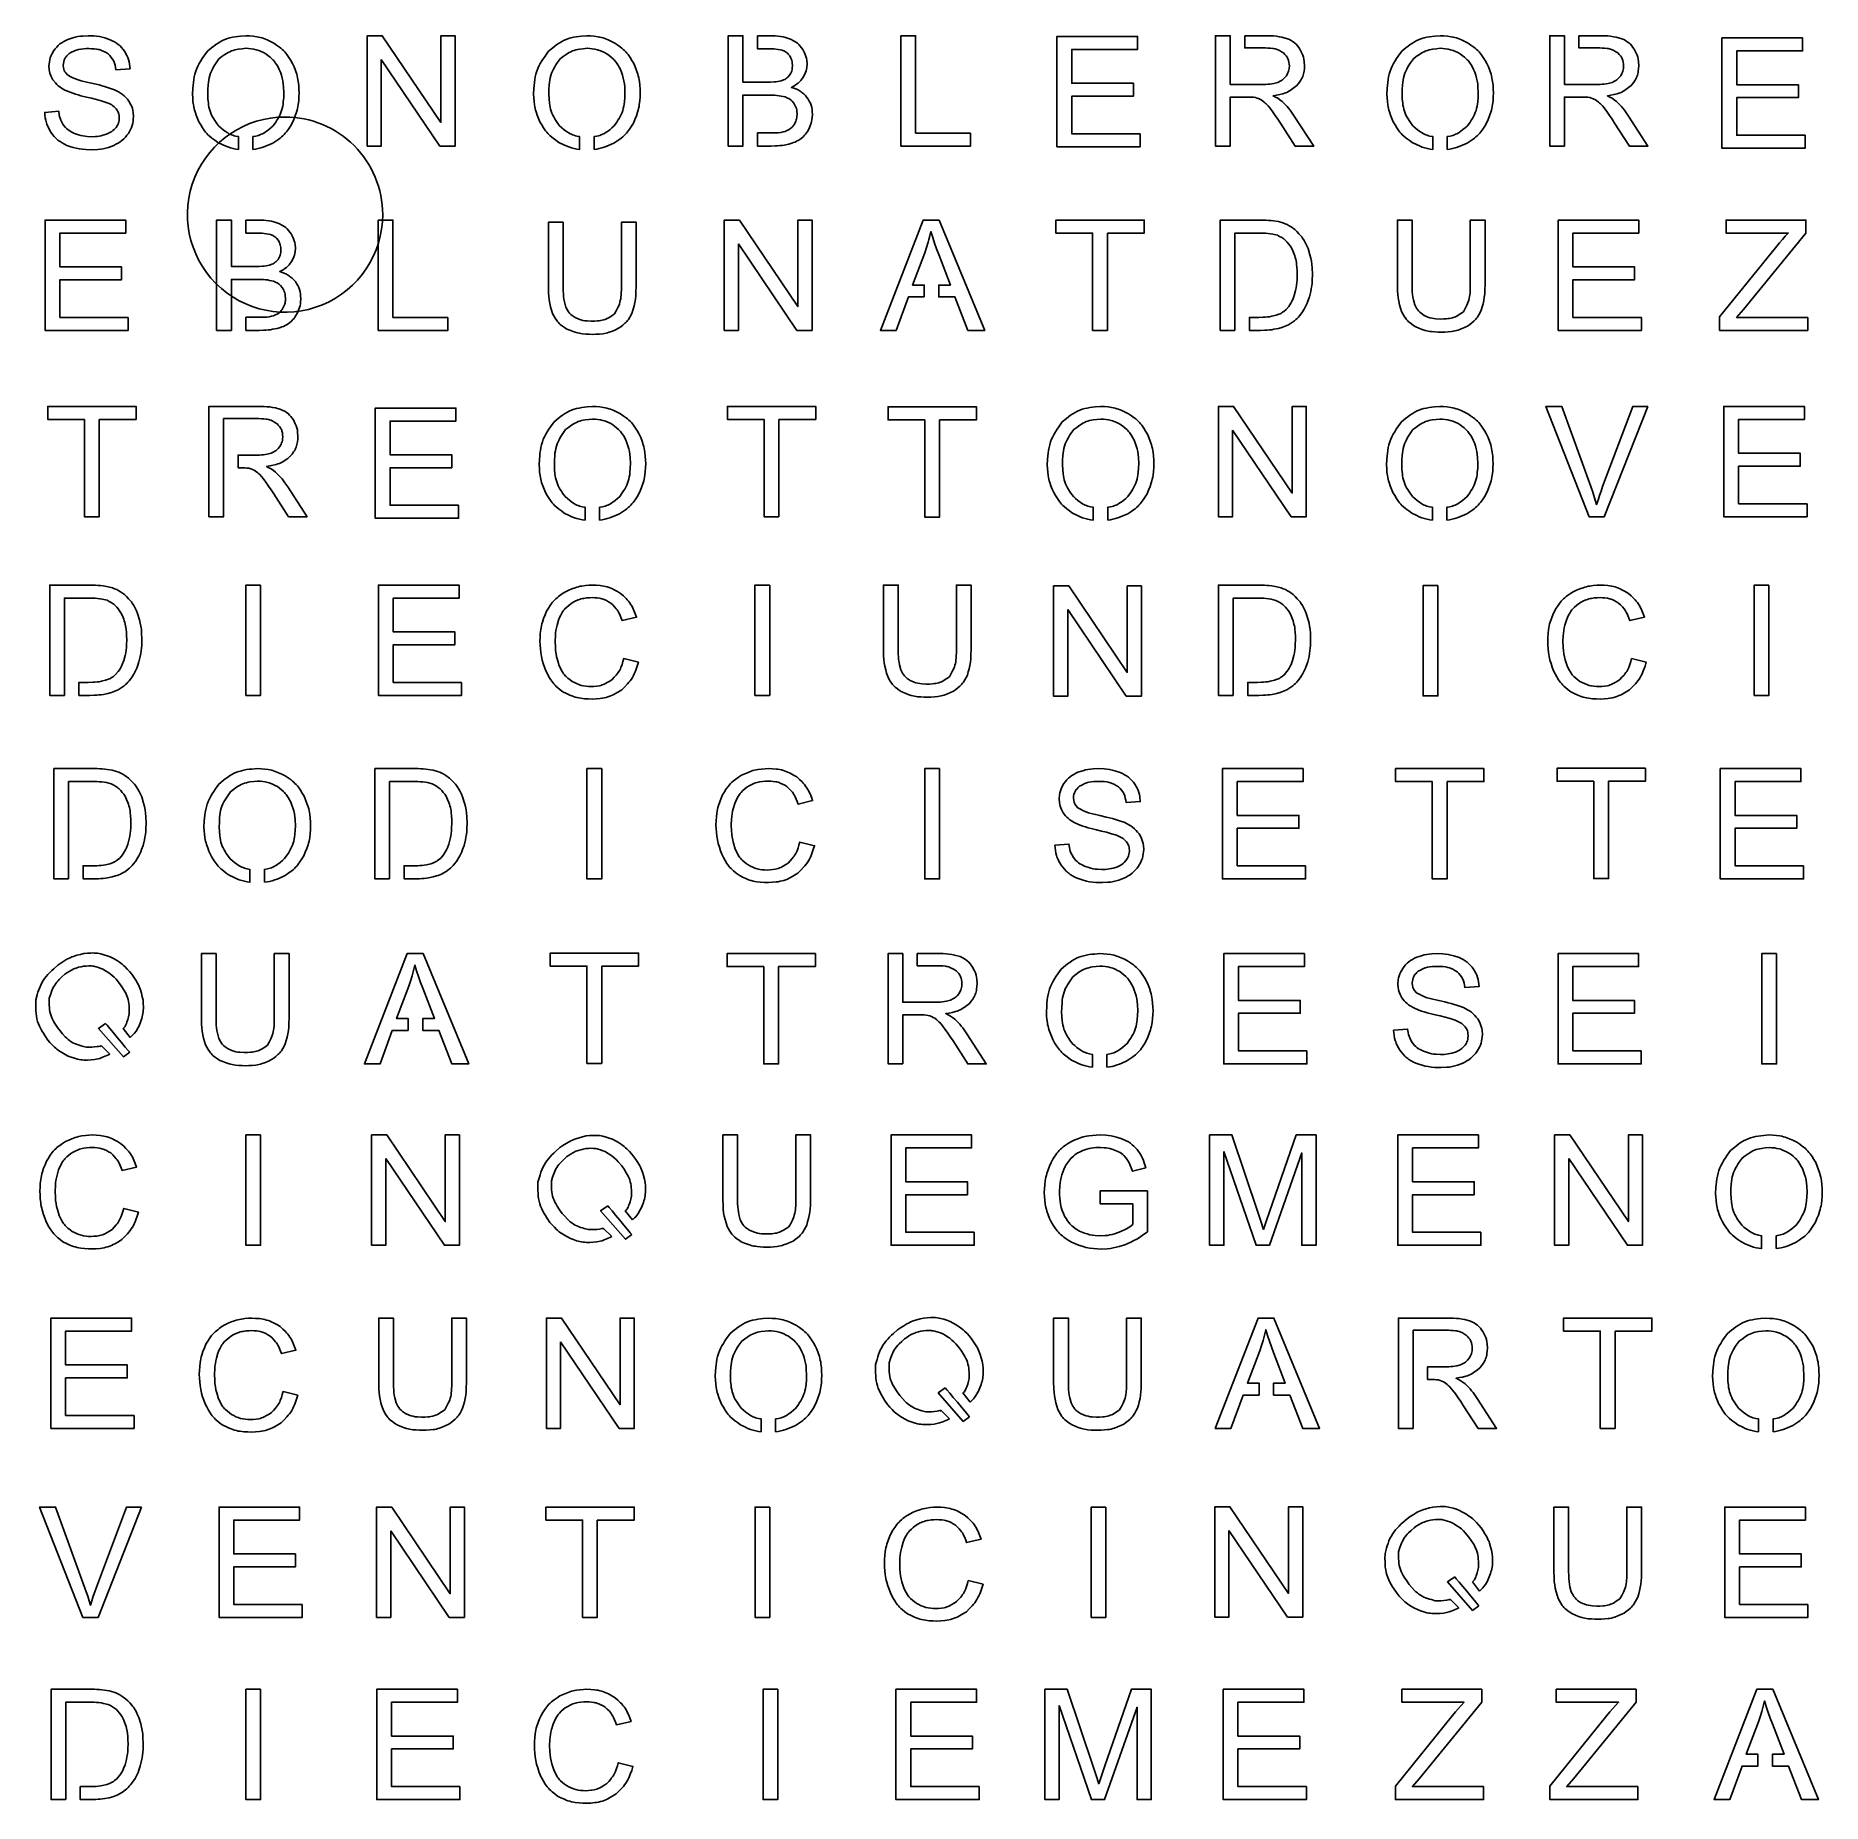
# Model space of a CAD drawing. Extents: x 0.8 to 30, y -21.9 to 7.4.
# Drawn here: x 0.81 to 7.53, y 0.75 to 7.4 of the extents above.
import ezdxf

# ---------------------------------------------------------------- set-up
doc = ezdxf.new("R2010")
doc.units = 0
doc.layers.get('0').update_dxf_attribs({"linetype": 'CONTINUOUS'})

msp = doc.modelspace()

# ---------------------------------------------------------------- linework, layer by layer
at = {"color": 1}
for points in [[(0.926725, 6.986131), (0.926725, 6.986131), (0.917811, 6.99067), (0.909072, 6.995417), (0.900677, 7.000576), (0.896663, 7.003373), (0.892802, 7.006359), (0.889097, 7.009534), (0.885545, 7.012897), (0.87885, 7.020082), (0.87251, 7.02769), (0.866349, 7.03551), (0.866349, 7.03551), (0.861499, 7.044233), (0.856901, 7.053031), (0.852814, 7.061985), (0.851057, 7.066543), (0.849491, 7.071169), (0.847085, 7.080633), (0.845404, 7.090323), (0.84422, 7.100165), (0.843304, 7.110082), (0.895642, 7.11461), (0.895642, 7.11461), (0.897896, 7.101132), (0.899347, 7.094507), (0.901218, 7.088021), (0.903625, 7.081713), (0.906489, 7.075564), (0.912967, 7.063527), (0.912967, 7.063527), (0.92185, 7.053371), (0.92659, 7.04867), (0.931685, 7.044414), (0.937185, 7.040673), (0.942998, 7.037309), (0.955147, 7.031258), (0.955147, 7.031258), (0.970779, 7.025891), (0.978674, 7.023623), (0.986664, 7.021809), (0.994768, 7.020562), (1.002961, 7.019768), (1.019494, 7.018937), (1.019494, 7.018937), (1.033813, 7.019542), (1.040924, 7.020109), (1.047975, 7.021016), (1.054945, 7.022376), (1.06185, 7.024115), (1.07555, 7.028246), (1.07555, 7.028246), (1.085889, 7.032898), (1.090846, 7.035506), (1.095552, 7.038454), (1.099932, 7.041855), (1.104027, 7.045639), (1.11173, 7.053859), (1.11173, 7.053859), (1.116684, 7.062091), (1.118823, 7.066316), (1.120579, 7.070674), (1.121802, 7.075194), (1.122642, 7.079846), (1.123597, 7.089378), (1.123597, 7.089378), (1.122756, 7.098574), (1.121993, 7.10306), (1.120809, 7.10741), (1.119128, 7.11159), (1.117027, 7.11563), (1.112131, 7.12348), (1.112131, 7.12348), (1.103904, 7.131372), (1.099566, 7.135), (1.09496, 7.138212), (1.090067, 7.141009), (1.084957, 7.143504), (1.074377, 7.147952), (1.074377, 7.147952), (1.055919, 7.153719), (1.037323, 7.159011), (1.018566, 7.163743), (0.999729, 7.168187), (0.999729, 7.168187), (0.979002, 7.173214), (0.968713, 7.175935), (0.958512, 7.178921), (0.948429, 7.182247), (0.938476, 7.185951), (0.918787, 7.194035), (0.918787, 7.194035), (0.905824, 7.201707), (0.899633, 7.205868), (0.893794, 7.210422), (0.888401, 7.215476), (0.883394, 7.220963), (0.874033, 7.232665), (0.874033, 7.232665), (0.867746, 7.244846), (0.865034, 7.251063), (0.862857, 7.257431), (0.86133, 7.263981), (0.860337, 7.270678), (0.859229, 7.284318), (0.859229, 7.284318), (0.86068, 7.299908), (0.861941, 7.307547), (0.863812, 7.315), (0.866448, 7.322226), (0.869694, 7.329267), (0.877226, 7.343043), (0.877226, 7.343043), (0.882596, 7.34971), (0.888126, 7.356184), (0.893969, 7.362269), (0.900287, 7.367772), (0.907161, 7.372591), (0.914479, 7.376865), (0.922091, 7.380777), (0.929852, 7.384519), (0.929852, 7.384519), (0.948585, 7.390668), (0.958038, 7.393276), (0.967598, 7.395355), (0.97728, 7.396791), (0.987061, 7.397698), (1.006784, 7.39868), (1.006784, 7.39868), (1.027866, 7.397736), (1.03832, 7.396791), (1.04867, 7.395317), (1.058886, 7.393125), (1.068992, 7.390366), (1.089009, 7.383808), (1.089009, 7.383808), (1.097083, 7.379836), (1.105001, 7.375675), (1.112612, 7.37114), (1.119762, 7.366045), (1.126335, 7.360247), (1.132419, 7.353856), (1.138179, 7.347068), (1.143778, 7.340084), (1.143778, 7.340084), (1.152092, 7.324724), (1.155721, 7.316874), (1.158662, 7.30882), (1.160839, 7.300521), (1.162366, 7.292024), (1.164391, 7.274703), (1.111194, 7.270742), (1.111194, 7.270742), (1.109743, 7.279242), (1.108024, 7.287614), (1.10577, 7.295721), (1.104357, 7.299633), (1.102715, 7.303431), (1.100805, 7.307097), (1.098628, 7.31065), (1.093644, 7.317411), (1.088057, 7.323874), (1.082167, 7.330189), (1.082167, 7.330189), (1.073746, 7.335061), (1.065225, 7.339608), (1.056505, 7.343497), (1.052041, 7.345084), (1.047492, 7.346407), (1.042867, 7.347465), (1.038169, 7.348297), (1.028609, 7.349393), (1.018889, 7.34996), (1.009089, 7.350271), (1.009089, 7.350271), (0.999334, 7.350084), (0.989649, 7.349668), (0.980101, 7.348761), (0.970759, 7.347098), (0.966187, 7.345927), (0.961688, 7.34449), (0.952884, 7.3409), (0.944264, 7.336652), (0.935736, 7.332079), (0.935736, 7.332079), (0.93092, 7.327551), (0.926344, 7.322902), (0.92225, 7.318012), (0.920455, 7.315442), (0.918889, 7.312758), (0.917552, 7.309961), (0.916444, 7.307051), (0.914764, 7.300947), (0.913618, 7.294583), (0.91274, 7.288086), (0.91274, 7.288086), (0.913962, 7.277647), (0.915069, 7.272636), (0.91675, 7.267877), (0.919156, 7.263433), (0.922135, 7.259245), (0.929071, 7.251297), (0.929071, 7.251297), (0.938879, 7.245945), (0.94879, 7.240858), (0.958911, 7.236308), (0.969315, 7.232471), (0.979959, 7.229259), (0.990783, 7.2265), (1.012733, 7.221738), (1.012733, 7.221738), (1.036324, 7.216413), (1.048061, 7.21354), (1.059729, 7.210441), (1.071305, 7.20704), (1.082778, 7.203298), (1.105541, 7.195233), (1.105541, 7.195233), (1.121071, 7.187129), (1.128507, 7.182673), (1.13555, 7.177734), (1.142084, 7.172174), (1.148172, 7.166063), (1.153958, 7.159585), (1.159596, 7.152922), (1.159596, 7.152922), (1.167101, 7.139089), (1.170309, 7.132014), (1.172868, 7.124746), (1.174625, 7.117251), (1.17577, 7.109571), (1.177031, 7.093909), (1.177031, 7.093909), (1.176343, 7.085595), (1.175427, 7.077348), (1.17409, 7.069233), (1.172066, 7.061315), (1.169278, 7.053636), (1.16584, 7.046152), (1.157858, 7.031503), (1.157858, 7.031503), (1.152221, 7.024345), (1.146423, 7.017379), (1.140301, 7.010796), (1.13369, 7.004783), (1.126502, 6.999442), (1.118855, 6.994642), (1.110904, 6.990201), (1.102799, 6.985938), (1.102799, 6.985938), (1.083233, 6.978856), (1.073337, 6.975832), (1.063311, 6.973451), (1.053129, 6.971826), (1.042825, 6.970768), (1.022006, 6.969671), (1.022006, 6.969671), (0.99757, 6.970579), (0.985448, 6.971561), (0.97344, 6.973149), (0.961581, 6.97553), (0.949856, 6.978667), (0.938218, 6.982257)], [(1.626269, 6.971289), (1.626269, 7.019203), (1.626269, 7.019203), (1.637093, 7.021206), (1.642383, 7.022491), (1.647569, 7.024003), (1.652645, 7.02578), (1.657595, 7.02782), (1.662419, 7.030164), (1.667124, 7.032772), (1.671726, 7.035644), (1.676237, 7.038705), (1.685037, 7.04535), (1.69363, 7.052474), (1.70212, 7.059836), (1.70212, 7.059836), (1.711657, 7.073782), (1.716236, 7.08082), (1.720587, 7.087933), (1.724635, 7.095151), (1.728302, 7.102499), (1.73151, 7.109997), (1.734183, 7.117673), (1.73636, 7.125523), (1.738079, 7.133524), (1.739416, 7.141657), (1.740447, 7.1499), (1.741784, 7.166621), (1.742586, 7.183515), (1.742586, 7.183515), (1.741516, 7.206267), (1.740447, 7.217537), (1.738728, 7.228683), (1.736208, 7.239666), (1.732961, 7.250509), (1.729256, 7.261258), (1.725307, 7.271961), (1.725307, 7.271961), (1.720594, 7.280658), (1.715679, 7.28918), (1.710355, 7.297355), (1.70749, 7.30126), (1.704435, 7.305001), (1.701188, 7.308592), (1.697751, 7.312031), (1.690422, 7.318505), (1.682673, 7.32462), (1.674713, 7.330554), (1.674713, 7.330554), (1.665929, 7.335123), (1.657072, 7.33944), (1.64807, 7.343249), (1.64349, 7.344874), (1.63885, 7.346273), (1.629367, 7.348389), (1.61967, 7.349788), (1.609831, 7.350695), (1.599924, 7.351337), (1.599924, 7.351337), (1.585762, 7.350014), (1.571791, 7.348238), (1.564935, 7.347029), (1.558198, 7.345517), (1.551606, 7.343665), (1.545178, 7.341397), (1.53893, 7.338676), (1.532849, 7.335539), (1.52691, 7.332062), (1.52109, 7.328275), (1.509716, 7.320055), (1.498529, 7.311362), (1.498529, 7.311362), (1.487996, 7.296426), (1.482958, 7.288878), (1.478199, 7.281236), (1.473807, 7.273469), (1.469877, 7.265544), (1.466516, 7.257433), (1.463766, 7.249111), (1.461551, 7.240596), (1.459832, 7.231914), (1.458572, 7.223089), (1.457655, 7.214143), (1.456586, 7.195983), (1.456089, 7.17763), (1.456089, 7.17763), (1.457006, 7.161394), (1.458457, 7.145339), (1.459527, 7.137432), (1.460902, 7.129639), (1.462658, 7.121982), (1.464874, 7.114479), (1.467585, 7.107155), (1.470832, 7.100012), (1.474498, 7.09302), (1.478528, 7.086156), (1.482847, 7.079395), (1.487385, 7.072709), (1.496822, 7.059466), (1.496822, 7.059466), (1.505236, 7.052232), (1.513749, 7.045229), (1.522465, 7.038686), (1.531478, 7.03284), (1.53613, 7.030232), (1.540893, 7.027889), (1.545782, 7.025848), (1.550792, 7.024071), (1.555914, 7.02256), (1.561131, 7.021274), (1.571814, 7.019271), (1.571814, 6.971278), (1.571814, 6.971278), (1.561483, 6.972601), (1.551297, 6.974453), (1.541294, 6.976947), (1.531494, 6.98016), (1.521857, 6.983992), (1.512347, 6.988274), (1.493534, 6.997594), (1.493534, 6.997594), (1.48261, 7.005376), (1.471955, 7.013396), (1.461833, 7.021896), (1.457056, 7.026401), (1.452514, 7.031118), (1.448229, 7.036062), (1.444177, 7.041217), (1.436638, 7.052034), (1.429633, 7.063326), (1.422896, 7.074858), (1.422896, 7.074858), (1.417682, 7.087303), (1.412752, 7.099813), (1.408386, 7.112452), (1.406515, 7.118839), (1.404873, 7.125283), (1.403498, 7.131787), (1.40239, 7.138348), (1.400748, 7.151607), (1.399678, 7.164994), (1.398876, 7.178445), (1.398876, 7.178445), (1.400137, 7.200702), (1.400977, 7.211753), (1.402084, 7.222709), (1.403536, 7.233541), (1.405445, 7.244218), (1.40789, 7.25471), (1.410945, 7.264983), (1.414688, 7.275006), (1.41913, 7.284783), (1.424179, 7.294345), (1.429729, 7.303729), (1.435683, 7.31297), (1.441939, 7.322105), (1.454955, 7.340194), (1.454955, 7.340194), (1.470671, 7.353168), (1.478627, 7.359427), (1.486697, 7.36541), (1.49492, 7.371022), (1.503338, 7.376178), (1.511985, 7.380777), (1.520903, 7.384734), (1.530107, 7.388022), (1.539568, 7.390668), (1.549249, 7.392784), (1.559115, 7.394485), (1.569125, 7.395846), (1.579246, 7.396942), (1.599672, 7.39868), (1.599672, 7.39868), (1.613459, 7.397849), (1.627159, 7.396677), (1.640679, 7.394863), (1.647344, 7.393616), (1.653932, 7.392066), (1.660437, 7.390214), (1.666861, 7.38806), (1.67951, 7.383022), (1.691976, 7.377304), (1.704351, 7.371245), (1.704351, 7.371245), (1.715339, 7.363592), (1.72606, 7.355693), (1.731235, 7.351573), (1.736242, 7.347303), (1.741047, 7.342847), (1.745614, 7.338175), (1.749926, 7.33327), (1.754002, 7.328152), (1.761587, 7.3174), (1.768637, 7.306163), (1.77542, 7.294681), (1.77542, 7.294681), (1.780901, 7.281291), (1.786065, 7.267832), (1.790594, 7.254234), (1.792504, 7.247363), (1.794146, 7.240428), (1.795521, 7.233432), (1.796629, 7.226379), (1.798195, 7.212135), (1.799188, 7.197758), (1.799875, 7.183316), (1.799875, 7.183316), (1.799149, 7.168637), (1.798118, 7.154026), (1.796438, 7.139558), (1.795292, 7.1324), (1.793841, 7.125302), (1.792084, 7.118276), (1.79006, 7.111314), (1.785297, 7.097549), (1.77987, 7.083936), (1.774114, 7.070398), (1.774114, 7.070398), (1.767132, 7.058939), (1.759883, 7.047736), (1.756064, 7.042313), (1.752084, 7.037048), (1.747902, 7.031976), (1.743483, 7.027131), (1.738801, 7.022535), (1.733878, 7.01817), (1.728745, 7.014001), (1.72344, 7.009999), (1.712448, 7.002356), (1.701177, 6.994975), (1.701177, 6.994975), (1.683062, 6.986747), (1.673923, 6.982949), (1.664688, 6.979548), (1.655323, 6.976637), (1.645797, 6.974332), (1.636119, 6.972631)], [(2.108923, 7.309812), (2.108923, 6.983774), (2.055726, 6.983774), (2.055726, 7.39868), (2.112641, 7.39868), (2.332864, 7.072925), (2.332864, 7.39868), (2.38606, 7.39868), (2.38606, 6.983774), (2.329146, 6.983774)], [(2.908871, 6.971289), (2.908871, 7.019203), (2.908871, 7.019203), (2.919694, 7.021206), (2.924984, 7.022491), (2.930171, 7.024003), (2.935247, 7.02578), (2.940196, 7.02782), (2.94502, 7.030164), (2.949726, 7.032772), (2.954328, 7.035644), (2.958838, 7.038705), (2.967638, 7.04535), (2.976231, 7.052474), (2.984722, 7.059836), (2.984722, 7.059836), (2.994258, 7.073782), (2.998838, 7.08082), (3.003188, 7.087933), (3.007236, 7.095151), (3.010903, 7.102499), (3.014111, 7.109997), (3.016785, 7.117673), (3.018962, 7.125523), (3.02068, 7.133524), (3.022017, 7.141657), (3.023048, 7.1499), (3.024385, 7.166621), (3.025187, 7.183515), (3.025187, 7.183515), (3.024118, 7.206267), (3.023048, 7.217537), (3.02133, 7.228683), (3.018809, 7.239666), (3.015562, 7.250509), (3.011858, 7.261258), (3.007909, 7.271961), (3.007909, 7.271961), (3.003196, 7.280658), (2.99828, 7.28918), (2.992956, 7.297355), (2.990092, 7.30126), (2.987036, 7.305001), (2.98379, 7.308592), (2.980352, 7.312031), (2.973023, 7.318505), (2.965274, 7.32462), (2.957314, 7.330554), (2.957314, 7.330554), (2.94853, 7.335123), (2.939673, 7.33944), (2.930671, 7.343249), (2.926092, 7.344874), (2.921451, 7.346273), (2.911968, 7.348389), (2.902271, 7.349788), (2.892432, 7.350695), (2.882525, 7.351337), (2.882525, 7.351337), (2.868363, 7.350014), (2.854392, 7.348238), (2.847537, 7.347029), (2.840799, 7.345517), (2.834207, 7.343665), (2.827779, 7.341397), (2.821531, 7.338676), (2.815451, 7.335539), (2.809512, 7.332062), (2.803691, 7.328275), (2.792317, 7.320055), (2.781131, 7.311362), (2.781131, 7.311362), (2.770597, 7.296426), (2.765559, 7.288878), (2.7608, 7.281236), (2.756408, 7.273469), (2.752478, 7.265544), (2.749117, 7.257433), (2.746367, 7.249111), (2.744152, 7.240596), (2.742433, 7.231914), (2.741173, 7.223089), (2.740256, 7.214143), (2.739187, 7.195983), (2.738691, 7.17763), (2.738691, 7.17763), (2.739607, 7.161394), (2.741059, 7.145339), (2.742128, 7.137432), (2.743503, 7.129639), (2.74526, 7.121982), (2.747475, 7.114479), (2.750187, 7.107155), (2.753433, 7.100012), (2.7571, 7.09302), (2.761129, 7.086156), (2.765449, 7.079395), (2.769986, 7.072709), (2.779423, 7.059466), (2.779423, 7.059466), (2.787837, 7.052232), (2.79635, 7.045229), (2.805066, 7.038686), (2.81408, 7.03284), (2.818731, 7.030232), (2.823494, 7.027889), (2.828383, 7.025848), (2.833394, 7.024071), (2.838515, 7.02256), (2.843733, 7.021274), (2.854415, 7.019271), (2.854415, 6.971278), (2.854415, 6.971278), (2.844084, 6.972601), (2.833898, 6.974453), (2.823895, 6.976947), (2.814095, 6.98016), (2.804459, 6.983992), (2.794949, 6.988274), (2.776135, 6.997594), (2.776135, 6.997594), (2.765212, 7.005376), (2.754556, 7.013396), (2.744435, 7.021896), (2.739657, 7.026401), (2.735116, 7.031118), (2.73083, 7.036062), (2.726778, 7.041217), (2.719239, 7.052034), (2.712234, 7.063326), (2.705497, 7.074858), (2.705497, 7.074858), (2.700284, 7.087303), (2.695353, 7.099813), (2.690988, 7.112452), (2.689116, 7.118839), (2.687474, 7.125283), (2.686099, 7.131787), (2.684991, 7.138348), (2.683349, 7.151607), (2.68228, 7.164994), (2.681478, 7.178445), (2.681478, 7.178445), (2.682738, 7.200702), (2.683578, 7.211753), (2.684686, 7.222709), (2.686137, 7.233541), (2.688047, 7.244218), (2.690491, 7.25471), (2.693547, 7.264983), (2.697289, 7.275006), (2.701731, 7.284783), (2.70678, 7.294345), (2.71233, 7.303729), (2.718284, 7.31297), (2.72454, 7.322105), (2.737556, 7.340194), (2.737556, 7.340194), (2.753273, 7.353168), (2.761228, 7.359427), (2.769298, 7.36541), (2.777521, 7.371022), (2.785939, 7.376178), (2.794586, 7.380777), (2.803504, 7.384734), (2.812708, 7.388022), (2.822169, 7.390668), (2.831851, 7.392784), (2.841716, 7.394485), (2.851726, 7.395846), (2.861847, 7.396942), (2.882273, 7.39868), (2.882273, 7.39868), (2.896061, 7.397849), (2.90976, 7.396677), (2.923281, 7.394863), (2.929945, 7.393616), (2.936534, 7.392066), (2.943038, 7.390214), (2.949462, 7.38806), (2.962111, 7.383022), (2.974578, 7.377304), (2.986952, 7.371245), (2.986952, 7.371245), (2.99794, 7.363592), (3.008661, 7.355693), (3.013836, 7.351573), (3.018843, 7.347303), (3.023648, 7.342847), (3.028216, 7.338175), (3.032528, 7.33327), (3.036603, 7.328152), (3.044188, 7.3174), (3.051238, 7.306163), (3.058022, 7.294681), (3.058022, 7.294681), (3.063502, 7.281291), (3.068666, 7.267832), (3.073196, 7.254234), (3.075105, 7.247363), (3.076747, 7.240428), (3.078122, 7.233432), (3.07923, 7.226379), (3.080796, 7.212135), (3.081789, 7.197758), (3.082476, 7.183316), (3.082476, 7.183316), (3.081751, 7.168637), (3.08072, 7.154026), (3.079039, 7.139558), (3.077893, 7.1324), (3.076442, 7.125302), (3.074685, 7.118276), (3.072661, 7.111314), (3.067898, 7.097549), (3.062471, 7.083936), (3.056715, 7.070398), (3.056715, 7.070398), (3.049734, 7.058939), (3.042485, 7.047736), (3.038665, 7.042313), (3.034686, 7.037048), (3.030504, 7.031976), (3.026085, 7.027131), (3.021402, 7.022535), (3.016479, 7.01817), (3.011346, 7.014001), (3.006041, 7.009999), (2.995049, 7.002356), (2.983778, 6.994975), (2.983778, 6.994975), (2.965663, 6.986747), (2.956524, 6.982949), (2.947289, 6.979548), (2.937924, 6.976637), (2.928399, 6.974332), (2.91872, 6.972631)], [(3.523493, 7.39868), (3.570804, 7.39868), (3.570804, 7.39868), (3.59053, 7.398114), (3.600323, 7.397433), (3.610028, 7.396262), (3.619618, 7.394447), (3.629101, 7.392029), (3.647885, 7.386155), (3.647885, 7.386155), (3.66134, 7.378857), (3.667714, 7.374802), (3.673661, 7.370259), (3.679088, 7.365115), (3.684084, 7.35948), (3.693361, 7.347386), (3.693361, 7.347386), (3.700171, 7.334479), (3.703112, 7.327895), (3.705518, 7.321153), (3.707236, 7.314214), (3.708382, 7.307108), (3.709757, 7.292622), (3.709757, 7.292622), (3.708573, 7.279397), (3.707542, 7.272904), (3.706014, 7.266555), (3.703876, 7.260383), (3.70124, 7.254351), (3.695141, 7.242525), (3.695141, 7.242525), (3.686051, 7.230888), (3.681166, 7.22545), (3.675876, 7.220464), (3.670117, 7.216012), (3.663983, 7.211976), (3.651097, 7.204598), (3.651097, 7.204598), (3.659545, 7.201613), (3.667852, 7.1984), (3.675876, 7.194772), (3.683477, 7.190501), (3.687067, 7.188082), (3.690542, 7.185437), (3.697146, 7.179669), (3.70344, 7.173441), (3.709582, 7.166982), (3.709582, 7.166982), (3.714111, 7.159763), (3.718385, 7.152465), (3.722166, 7.145), (3.72377, 7.141179), (3.725145, 7.137286), (3.727208, 7.129278), (3.728544, 7.121035), (3.729385, 7.112633), (3.729996, 7.104152), (3.729996, 7.104152), (3.729079, 7.090111), (3.728239, 7.083172), (3.726978, 7.076335), (3.725145, 7.069619), (3.722854, 7.063009), (3.717549, 7.049955), (3.717549, 7.049955), (3.711426, 7.039062), (3.708103, 7.03382), (3.704475, 7.02882), (3.700457, 7.02413), (3.696096, 7.019712), (3.686799, 7.011325), (3.686799, 7.011325), (3.676048, 7.004628), (3.670545, 7.001567), (3.664884, 6.998845), (3.659048, 6.996502), (3.653075, 6.994461), (3.640895, 6.990833), (3.640895, 6.990833), (3.624144, 6.987658), (3.615738, 6.986335), (3.607297, 6.985315), (3.598822, 6.984635), (3.590317, 6.984219), (3.573256, 6.983857), (3.523371, 6.983857), (3.523371, 7.032835), (3.573256, 7.032835), (3.573256, 7.032835), (3.582724, 7.032855), (3.592177, 7.033103), (3.601603, 7.033784), (3.611009, 7.034804), (3.611009, 7.034804), (3.619389, 7.036618), (3.627574, 7.038962), (3.631538, 7.040473), (3.635419, 7.042212), (3.643042, 7.04609), (3.643042, 7.04609), (3.649393, 7.050893), (3.652372, 7.053463), (3.655122, 7.056222), (3.657643, 7.059246), (3.659935, 7.062458), (3.664185, 7.069171), (3.664185, 7.069171), (3.667814, 7.077542), (3.669341, 7.08179), (3.670564, 7.086118), (3.671404, 7.090536), (3.671939, 7.095026), (3.672511, 7.104123), (3.672511, 7.104123), (3.671671, 7.114849), (3.670907, 7.120106), (3.669685, 7.125231), (3.667928, 7.130197), (3.665713, 7.135027), (3.660507, 7.144457), (3.660507, 7.144457), (3.653587, 7.152371), (3.649882, 7.156), (3.645887, 7.15925), (3.641541, 7.162009), (3.636912, 7.16439), (3.627184, 7.168521), (3.627184, 7.168521), (3.612052, 7.171885), (3.604448, 7.173245), (3.596798, 7.174228), (3.589098, 7.17487), (3.581364, 7.17522), (3.565839, 7.175451), (3.468884, 7.175451), (3.468884, 6.983847), (3.413399, 6.983847), (3.413399, 7.398779), (3.468884, 7.398779), (3.468884, 7.224439), (3.559547, 7.224439), (3.559547, 7.224439), (3.572891, 7.224522), (3.586179, 7.225126), (3.592782, 7.225807), (3.599355, 7.226789), (3.612452, 7.229246), (3.612452, 7.229246), (3.621618, 7.232648), (3.626006, 7.234651), (3.630158, 7.236994), (3.634008, 7.239791), (3.637598, 7.242965), (3.644343, 7.249954), (3.644343, 7.249954), (3.649098, 7.258389), (3.651122, 7.262717), (3.652688, 7.267177), (3.653757, 7.271787), (3.654407, 7.276519), (3.655056, 7.28618), (3.655056, 7.28618), (3.654368, 7.295764), (3.653719, 7.300473), (3.652726, 7.305084), (3.651275, 7.309571), (3.649441, 7.313951), (3.645107, 7.322542), (3.645107, 7.322542), (3.639332, 7.329704), (3.6362, 7.332992), (3.632801, 7.335902), (3.629058, 7.338359), (3.625032, 7.340475), (3.616515, 7.344066), (3.616515, 7.344066), (3.600734, 7.347051), (3.592809, 7.348223), (3.584846, 7.349054), (3.576848, 7.349546), (3.568824, 7.349791), (3.552733, 7.349867), (3.523439, 7.349867)], [(4.324685, 7.032736), (4.324685, 6.983774), (4.062706, 6.983774), (4.062706, 7.39868), (4.118191, 7.39868), (4.118191, 7.032736)], [(4.962537, 7.029963), (4.962537, 6.981001), (4.649649, 6.981001), (4.649649, 7.395907), (4.952813, 7.395907), (4.952813, 7.346945), (4.705134, 7.346945), (4.705134, 7.219869), (4.937083, 7.219869), (4.937083, 7.17119), (4.705134, 7.17119), (4.705134, 7.029963)], [(5.355456, 7.39868), (5.431367, 7.39868), (5.431367, 7.39868), (5.453031, 7.398314), (5.463808, 7.397747), (5.474518, 7.396727), (5.485141, 7.395102), (5.495675, 7.39291), (5.516596, 7.387486), (5.516596, 7.387486), (5.523666, 7.384009), (5.530576, 7.380343), (5.537164, 7.376291), (5.54327, 7.37168), (5.548799, 7.366397), (5.553862, 7.360573), (5.558616, 7.354389), (5.563215, 7.348025), (5.563215, 7.348025), (5.570634, 7.333228), (5.573819, 7.325685), (5.576375, 7.317971), (5.57817, 7.310045), (5.579346, 7.30195), (5.580664, 7.285479), (5.580664, 7.285479), (5.579778, 7.275131), (5.578548, 7.264915), (5.577696, 7.259896), (5.57663, 7.25496), (5.575305, 7.250122), (5.573678, 7.245402), (5.571719, 7.24081), (5.569446, 7.236335), (5.56691, 7.231962), (5.564149, 7.227676), (5.558141, 7.219293), (5.551777, 7.211046), (5.551777, 7.211046), (5.541934, 7.203393), (5.531911, 7.196129), (5.526775, 7.192765), (5.521527, 7.189628), (5.516144, 7.186794), (5.510606, 7.184299), (5.504921, 7.182145), (5.499107, 7.180255), (5.487166, 7.177156), (5.474928, 7.1747), (5.462544, 7.172545), (5.462544, 7.172545), (5.471393, 7.168135), (5.479998, 7.163342), (5.488156, 7.157855), (5.496006, 7.151887), (5.496006, 7.151887), (5.508737, 7.139093), (5.514887, 7.132517), (5.520779, 7.125729), (5.526372, 7.118696), (5.531729, 7.111469), (5.542053, 7.096696), (5.614984, 6.983771), (5.545196, 6.983771), (5.489712, 7.070093), (5.489712, 7.070093), (5.480122, 7.084678), (5.470323, 7.099115), (5.460135, 7.113284), (5.449671, 7.127264), (5.449671, 7.127264), (5.443356, 7.134937), (5.436677, 7.142242), (5.433091, 7.145644), (5.429329, 7.148856), (5.421502, 7.154994), (5.421502, 7.154994), (5.415491, 7.158471), (5.40931, 7.161571), (5.40284, 7.164027), (5.396191, 7.166068), (5.396191, 7.166068), (5.388507, 7.167089), (5.380799, 7.167769), (5.365302, 7.16806), (5.300952, 7.16806), (5.300952, 6.983814), (5.245465, 6.983814), (5.245465, 7.398718), (5.300949, 7.398718), (5.300949, 7.215567), (5.420213, 7.215567), (5.420213, 7.215567), (5.435323, 7.215868), (5.442841, 7.216283), (5.450314, 7.217001), (5.457728, 7.218135), (5.465084, 7.219647), (5.479702, 7.223351), (5.479702, 7.223351), (5.489297, 7.227743), (5.493853, 7.230237), (5.49812, 7.233109), (5.502024, 7.236435), (5.505622, 7.240139), (5.512306, 7.248227), (5.512306, 7.248227), (5.516996, 7.256977), (5.519016, 7.261444), (5.520651, 7.266025), (5.521808, 7.270745), (5.522576, 7.275583), (5.523458, 7.285443), (5.523458, 7.285443), (5.522771, 7.292375), (5.521827, 7.299197), (5.520372, 7.305792), (5.519375, 7.308967), (5.518153, 7.312028), (5.516686, 7.315014), (5.514991, 7.317886), (5.511049, 7.323389), (5.506588, 7.328665), (5.501867, 7.333828), (5.501867, 7.333828), (5.494058, 7.338518), (5.486149, 7.34288), (5.478037, 7.346583), (5.473873, 7.348095), (5.469626, 7.349342), (5.4653, 7.350325), (5.460906, 7.351081), (5.451952, 7.352064), (5.442842, 7.352555), (5.433655, 7.35279), (5.355456, 7.35279)], [(6.117476, 6.97132), (6.117476, 7.019234), (6.117476, 7.019234), (6.128301, 7.021237), (6.13359, 7.022522), (6.138778, 7.024033), (6.143854, 7.02581), (6.148806, 7.027851), (6.153628, 7.030194), (6.158334, 7.032802), (6.162936, 7.035674), (6.167446, 7.038736), (6.176247, 7.04538), (6.184839, 7.052504), (6.193327, 7.059866), (6.193327, 7.059866), (6.202864, 7.073813), (6.207442, 7.08085), (6.211793, 7.087963), (6.21584, 7.095182), (6.219506, 7.102529), (6.222718, 7.110027), (6.225407, 7.117703), (6.22758, 7.125553), (6.229303, 7.133554), (6.230639, 7.141688), (6.231655, 7.149931), (6.232981, 7.166651), (6.233794, 7.183545), (6.233794, 7.183545), (6.232709, 7.206297), (6.231636, 7.217568), (6.229921, 7.228713), (6.227389, 7.239696), (6.22415, 7.250539), (6.220438, 7.261288), (6.21649, 7.271992), (6.21649, 7.271992), (6.211777, 7.280688), (6.206861, 7.289211), (6.201537, 7.297386), (6.198657, 7.30129), (6.195602, 7.305031), (6.192348, 7.308622), (6.188907, 7.312061), (6.181579, 7.318535), (6.173829, 7.324651), (6.165868, 7.330584), (6.165868, 7.330584), (6.157084, 7.335154), (6.148226, 7.33947), (6.139223, 7.343279), (6.134645, 7.344905), (6.130002, 7.346303), (6.120519, 7.348419), (6.110823, 7.349818), (6.100986, 7.350725), (6.091078, 7.351367), (6.091078, 7.351367), (6.076918, 7.350045), (6.062947, 7.348268), (6.056092, 7.347059), (6.049356, 7.345547), (6.042762, 7.343695), (6.036334, 7.341427), (6.030087, 7.338706), (6.024007, 7.335569), (6.01807, 7.332092), (6.012251, 7.328305), (6.000875, 7.320085), (5.98969, 7.311392), (5.98969, 7.311392), (5.979155, 7.296456), (5.974118, 7.288908), (5.969357, 7.281266), (5.964966, 7.2735), (5.961036, 7.265574), (5.95766, 7.257463), (5.954898, 7.249141), (5.952702, 7.240626), (5.950999, 7.231945), (5.949719, 7.22312), (5.948795, 7.214174), (5.947726, 7.196013), (5.947222, 7.17766), (5.947222, 7.17766), (5.948154, 7.161424), (5.949593, 7.145369), (5.950663, 7.137462), (5.952053, 7.129669), (5.953825, 7.122012), (5.95604, 7.11451), (5.958764, 7.107185), (5.961991, 7.100038), (5.965657, 7.093046), (5.969686, 7.086183), (5.974004, 7.079421), (5.978541, 7.072735), (5.987978, 7.059496), (5.987978, 7.059496), (5.996392, 7.052262), (6.004906, 7.045259), (6.013621, 7.038717), (6.022636, 7.03287), (6.027287, 7.030262), (6.032052, 7.027919), (6.03694, 7.025878), (6.04195, 7.024102), (6.047071, 7.02259), (6.05229, 7.021305), (6.062971, 7.019302), (6.062971, 6.971308), (6.062971, 6.971308), (6.052639, 6.972631), (6.042451, 6.974445), (6.032449, 6.97694), (6.022647, 6.980152), (6.013012, 6.983985), (6.003502, 6.988267), (5.984689, 6.997587), (5.984689, 6.997587), (5.973764, 7.005369), (5.963107, 7.013392), (5.952985, 7.021892), (5.948209, 7.026398), (5.943666, 7.031114), (5.93938, 7.036058), (5.935327, 7.041213), (5.927789, 7.05203), (5.920784, 7.063323), (5.914046, 7.074854), (5.914046, 7.074854), (5.908834, 7.0873), (5.903903, 7.099809), (5.899537, 7.112448), (5.897654, 7.118835), (5.896019, 7.125279), (5.894652, 7.131784), (5.893533, 7.138345), (5.891894, 7.151603), (5.890817, 7.16499), (5.890023, 7.178441), (5.890023, 7.178441), (5.891279, 7.200698), (5.892127, 7.211749), (5.893239, 7.222706), (5.894701, 7.233538), (5.896603, 7.244215), (5.899032, 7.254706), (5.902076, 7.264979), (5.905819, 7.275002), (5.910262, 7.284779), (5.915309, 7.294341), (5.92086, 7.303726), (5.926814, 7.312966), (5.933071, 7.322101), (5.946088, 7.34019), (5.946088, 7.34019), (5.961805, 7.353165), (5.96976, 7.359423), (5.97783, 7.365406), (5.986054, 7.371019), (5.994471, 7.376174), (6.003118, 7.380777), (6.012036, 7.384734), (6.02124, 7.388022), (6.030701, 7.390668), (6.040382, 7.392784), (6.050246, 7.394485), (6.060258, 7.395846), (6.070379, 7.396942), (6.090806, 7.39868), (6.090806, 7.39868), (6.104592, 7.397849), (6.118291, 7.396677), (6.131812, 7.394863), (6.138478, 7.393616), (6.145067, 7.392066), (6.15157, 7.390214), (6.157993, 7.38806), (6.170643, 7.383022), (6.183109, 7.377304), (6.195483, 7.371245), (6.195483, 7.371245), (6.206473, 7.363592), (6.217194, 7.355693), (6.222368, 7.351573), (6.227374, 7.347303), (6.232178, 7.342847), (6.236745, 7.338175), (6.241056, 7.33327), (6.245132, 7.328152), (6.252718, 7.3174), (6.25977, 7.306163), (6.266555, 7.294681), (6.266555, 7.294681), (6.272035, 7.281291), (6.277198, 7.267832), (6.281727, 7.254234), (6.283656, 7.247363), (6.285306, 7.240428), (6.286666, 7.233432), (6.287766, 7.226379), (6.289339, 7.212135), (6.290321, 7.197758), (6.291004, 7.183316), (6.291004, 7.183316), (6.290275, 7.168637), (6.289236, 7.154026), (6.287575, 7.139558), (6.286414, 7.1324), (6.284981, 7.125302), (6.283244, 7.118272), (6.281216, 7.11131), (6.276453, 7.097546), (6.271028, 7.083932), (6.265272, 7.070394), (6.265272, 7.070394), (6.258292, 7.058935), (6.251042, 7.047733), (6.24723, 7.042309), (6.24325, 7.037044), (6.239067, 7.031972), (6.234648, 7.027127), (6.229967, 7.022531), (6.225043, 7.018166), (6.21991, 7.013997), (6.214604, 7.009995), (6.203611, 7.002353), (6.19234, 6.994971), (6.19234, 6.994971), (6.174227, 6.986744), (6.16509, 6.982945), (6.155854, 6.979544), (6.146489, 6.976634), (6.136964, 6.974328), (6.127287, 6.972627)], [(6.612446, 7.39868), (6.688357, 7.39868), (6.688357, 7.39868), (6.710021, 7.398314), (6.720798, 7.397747), (6.731508, 7.396727), (6.74213, 7.395102), (6.752665, 7.39291), (6.773586, 7.387486), (6.773586, 7.387486), (6.780656, 7.384009), (6.787566, 7.380343), (6.794154, 7.376291), (6.80026, 7.37168), (6.805788, 7.366397), (6.810852, 7.360573), (6.815606, 7.354389), (6.820205, 7.348025), (6.820205, 7.348025), (6.827624, 7.333228), (6.830809, 7.325685), (6.833364, 7.317971), (6.835159, 7.310045), (6.836336, 7.30195), (6.837653, 7.285479), (6.837653, 7.285479), (6.836767, 7.275131), (6.835538, 7.264915), (6.834686, 7.259896), (6.83362, 7.25496), (6.832295, 7.250122), (6.830668, 7.245402), (6.828709, 7.24081), (6.826436, 7.236335), (6.8239, 7.231962), (6.821139, 7.227676), (6.81513, 7.219293), (6.808767, 7.211046), (6.808767, 7.211046), (6.798924, 7.203393), (6.788901, 7.196129), (6.783765, 7.192765), (6.778517, 7.189628), (6.773134, 7.186794), (6.767596, 7.184299), (6.761911, 7.182145), (6.756097, 7.180255), (6.744155, 7.177156), (6.731918, 7.1747), (6.719533, 7.172545), (6.719533, 7.172545), (6.728383, 7.168135), (6.736988, 7.163342), (6.745146, 7.157855), (6.752996, 7.151887), (6.752996, 7.151887), (6.765727, 7.139093), (6.771877, 7.132517), (6.777769, 7.125729), (6.783361, 7.118696), (6.788719, 7.111469), (6.799043, 7.096696), (6.871974, 6.983771), (6.802186, 6.983771), (6.746701, 7.070093), (6.746701, 7.070093), (6.737112, 7.084678), (6.727313, 7.099115), (6.717125, 7.113284), (6.706661, 7.127264), (6.706661, 7.127264), (6.700345, 7.134937), (6.693667, 7.142242), (6.69008, 7.145644), (6.686318, 7.148856), (6.678492, 7.154994), (6.678492, 7.154994), (6.672481, 7.158471), (6.6663, 7.161571), (6.65983, 7.164027), (6.653181, 7.166068), (6.653181, 7.166068), (6.645497, 7.167089), (6.637788, 7.167769), (6.622292, 7.16806), (6.557941, 7.16806), (6.557941, 6.983814), (6.502454, 6.983814), (6.502454, 7.398718), (6.557939, 7.398718), (6.557939, 7.215567), (6.677202, 7.215567), (6.677202, 7.215567), (6.692313, 7.215868), (6.699831, 7.216283), (6.707303, 7.217001), (6.714717, 7.218135), (6.722074, 7.219647), (6.736691, 7.223351), (6.736691, 7.223351), (6.746287, 7.227743), (6.750843, 7.230237), (6.75511, 7.233109), (6.759014, 7.236435), (6.762611, 7.240139), (6.769296, 7.248227), (6.769296, 7.248227), (6.773986, 7.256977), (6.776006, 7.261444), (6.777641, 7.266025), (6.778798, 7.270745), (6.779566, 7.275583), (6.780448, 7.285443), (6.780448, 7.285443), (6.77976, 7.292375), (6.778817, 7.299197), (6.777362, 7.305792), (6.776365, 7.308967), (6.775143, 7.312028), (6.773676, 7.315014), (6.77198, 7.317886), (6.768039, 7.323389), (6.763577, 7.328665), (6.758857, 7.333828), (6.758857, 7.333828), (6.751048, 7.338518), (6.743138, 7.34288), (6.735027, 7.346583), (6.730863, 7.348095), (6.726615, 7.349342), (6.72229, 7.350325), (6.717896, 7.351081), (6.708942, 7.352064), (6.699832, 7.352555), (6.690644, 7.35279), (6.612446, 7.35279)], [(7.463008, 7.024623), (7.463008, 6.97566), (7.15012, 6.97566), (7.15012, 7.390567), (7.453284, 7.390567), (7.453284, 7.341604), (7.205605, 7.341604), (7.205605, 7.214529), (7.437554, 7.214529), (7.437554, 7.165849), (7.205605, 7.165849), (7.205605, 7.024623)], [(1.74685, 7.092984)], [(1.157536, 6.339342), (1.157536, 6.29038), (0.844649, 6.29038), (0.844649, 6.705287), (1.147812, 6.705287), (1.147812, 6.656324), (0.900133, 6.656324), (0.900133, 6.529249), (1.132082, 6.529249), (1.132082, 6.480569), (0.900133, 6.480569), (0.900133, 6.339342)], [(1.599672, 6.705287), (1.646982, 6.705287), (1.646982, 6.705287), (1.666709, 6.70472), (1.676502, 6.70404), (1.686207, 6.702868), (1.695797, 6.701054), (1.70528, 6.698635), (1.724063, 6.692762), (1.724063, 6.692762), (1.737519, 6.685464), (1.743893, 6.681408), (1.74984, 6.676865), (1.755267, 6.671722), (1.760263, 6.666086), (1.76954, 6.653992), (1.76954, 6.653992), (1.776349, 6.641085), (1.77929, 6.634502), (1.781696, 6.627759), (1.783415, 6.62082), (1.784561, 6.613715), (1.785936, 6.599228), (1.785936, 6.599228), (1.784752, 6.586004), (1.783721, 6.579511), (1.782193, 6.573161), (1.780054, 6.566989), (1.777419, 6.560957), (1.771319, 6.549132), (1.771319, 6.549132), (1.76223, 6.537495), (1.757345, 6.532056), (1.752055, 6.527071), (1.746295, 6.522619), (1.740162, 6.518582), (1.727275, 6.511205), (1.727275, 6.511205), (1.735724, 6.508219), (1.744031, 6.505006), (1.752055, 6.501378), (1.759655, 6.497107), (1.763245, 6.494689), (1.766721, 6.492043), (1.773325, 6.486276), (1.779619, 6.480047), (1.78576, 6.473588), (1.78576, 6.473588), (1.79029, 6.466369), (1.794564, 6.459071), (1.798345, 6.451607), (1.799949, 6.447786), (1.801324, 6.443893), (1.803386, 6.435884), (1.804723, 6.427641), (1.805563, 6.41924), (1.806174, 6.410758), (1.806174, 6.410758), (1.805258, 6.396718), (1.804417, 6.389779), (1.803157, 6.382942), (1.801324, 6.376226), (1.799032, 6.369615), (1.793727, 6.356561), (1.793727, 6.356561), (1.787605, 6.345669), (1.784282, 6.340427), (1.780654, 6.335427), (1.776636, 6.330736), (1.772274, 6.326318), (1.762978, 6.317932), (1.762978, 6.317932), (1.752227, 6.311234), (1.746723, 6.308173), (1.741063, 6.305452), (1.735227, 6.303109), (1.729254, 6.301068), (1.717074, 6.297439), (1.717074, 6.297439), (1.700323, 6.294265), (1.691916, 6.292942), (1.683476, 6.291921), (1.675001, 6.291241), (1.666495, 6.290825), (1.649434, 6.290464), (1.59955, 6.290464), (1.59955, 6.339441), (1.649434, 6.339441), (1.649434, 6.339441), (1.658902, 6.339462), (1.668355, 6.33971), (1.677781, 6.34039), (1.687188, 6.341411), (1.687188, 6.341411), (1.695568, 6.343225), (1.703752, 6.345568), (1.707717, 6.34708), (1.711597, 6.348818), (1.71922, 6.352696), (1.71922, 6.352696), (1.725572, 6.3575), (1.728551, 6.36007), (1.731301, 6.362829), (1.733822, 6.365852), (1.736113, 6.369065), (1.740364, 6.375777), (1.740364, 6.375777), (1.743992, 6.384149), (1.74552, 6.388397), (1.746742, 6.392724), (1.747583, 6.397142), (1.748117, 6.401632), (1.74869, 6.410729), (1.74869, 6.410729), (1.74785, 6.421455), (1.747086, 6.426713), (1.745864, 6.431838), (1.744107, 6.436804), (1.741892, 6.441634), (1.736686, 6.451064), (1.736686, 6.451064), (1.729766, 6.458978), (1.726061, 6.462606), (1.722066, 6.465856), (1.71772, 6.468615), (1.713091, 6.470996), (1.703363, 6.475127), (1.703363, 6.475127), (1.688231, 6.478491), (1.680627, 6.479852), (1.672977, 6.480834), (1.665277, 6.481477), (1.657543, 6.481826), (1.642017, 6.482057), (1.545062, 6.482057), (1.545062, 6.290453), (1.489578, 6.290453), (1.489578, 6.705385), (1.545062, 6.705385), (1.545062, 6.531046), (1.635725, 6.531046), (1.635725, 6.531046), (1.64907, 6.531128), (1.662357, 6.531733), (1.668961, 6.532413), (1.675534, 6.533396), (1.68863, 6.535852), (1.68863, 6.535852), (1.697797, 6.539254), (1.702185, 6.541257), (1.706336, 6.5436), (1.710186, 6.546397), (1.713776, 6.549572), (1.720521, 6.55656), (1.720521, 6.55656), (1.725276, 6.564996), (1.727301, 6.569323), (1.728866, 6.573783), (1.729936, 6.578394), (1.730585, 6.583126), (1.731234, 6.592786), (1.731234, 6.592786), (1.730547, 6.602371), (1.729898, 6.60708), (1.728905, 6.611691), (1.727453, 6.616177), (1.72562, 6.620557), (1.721285, 6.629148), (1.721285, 6.629148), (1.71551, 6.63631), (1.712379, 6.639598), (1.708979, 6.642508), (1.705237, 6.644965), (1.701211, 6.647081), (1.692694, 6.650672), (1.692694, 6.650672), (1.676913, 6.653658), (1.668988, 6.654829), (1.661024, 6.655661), (1.653027, 6.656152), (1.645002, 6.656397), (1.628912, 6.656473), (1.599618, 6.656473)], [(2.359088, 6.339343), (2.359088, 6.290381), (2.097109, 6.290381), (2.097109, 6.705287), (2.152594, 6.705287), (2.152594, 6.339343)], [(2.985437, 6.352228), (2.985437, 6.352228), (2.992335, 6.364413), (2.99869, 6.376749), (3.001478, 6.383019), (3.003961, 6.389384), (3.006023, 6.395862), (3.007665, 6.402453), (3.008964, 6.409147), (3.009919, 6.415931), (3.010606, 6.42279), (3.011064, 6.429714), (3.011446, 6.443702), (3.011477, 6.457792), (3.011477, 6.697226), (3.066961, 6.697226), (3.066961, 6.457509), (3.066961, 6.457509), (3.06635, 6.432224), (3.065586, 6.419654), (3.06425, 6.407166), (3.062187, 6.394793), (3.059399, 6.382525), (3.056153, 6.370328), (3.052677, 6.35817), (3.052677, 6.35817), (3.048102, 6.349118), (3.043282, 6.34027), (3.037973, 6.331831), (3.03507, 6.327828), (3.031938, 6.324004), (3.028577, 6.320375), (3.025026, 6.316898), (3.017421, 6.310379), (3.009355, 6.304245), (3.001059, 6.298307), (3.001059, 6.298307), (2.989464, 6.292865), (2.977781, 6.28777), (2.965918, 6.283371), (2.959895, 6.281557), (2.953796, 6.280007), (2.94762, 6.27876), (2.941383, 6.277777), (2.928749, 6.276454), (2.915966, 6.275698), (2.903106, 6.275245), (2.903106, 6.275245), (2.890586, 6.275661), (2.878124, 6.276303), (2.865776, 6.277475), (2.859662, 6.278344), (2.853597, 6.27944), (2.847589, 6.280763), (2.841642, 6.28235), (2.82989, 6.286183), (2.818272, 6.29062), (2.806722, 6.295359), (2.806722, 6.295359), (2.798133, 6.300919), (2.789784, 6.306694), (2.78192, 6.312903), (2.778253, 6.316229), (2.774778, 6.319744), (2.771531, 6.323486), (2.768514, 6.327416), (2.763007, 6.335743), (2.757988, 6.344511), (2.753214, 6.353498), (2.753214, 6.353498), (2.749299, 6.36619), (2.745633, 6.378923), (2.742501, 6.391743), (2.740171, 6.404691), (2.738682, 6.417775), (2.737803, 6.430962), (2.737154, 6.457505), (2.737154, 6.697223), (2.792638, 6.697223), (2.792638, 6.457788), (2.792638, 6.457788), (2.792897, 6.437553), (2.793394, 6.427484), (2.794311, 6.417473), (2.795762, 6.40754), (2.797786, 6.397687), (2.80282, 6.378117), (2.80282, 6.378117), (2.809106, 6.36614), (2.812658, 6.360513), (2.816718, 6.355316), (2.821389, 6.350648), (2.826553, 6.346408), (2.837705, 6.338637), (2.837705, 6.338637), (2.852169, 6.33245), (2.859517, 6.329842), (2.867007, 6.327802), (2.874657, 6.326441), (2.882433, 6.325609), (2.898195, 6.324778), (2.898195, 6.324778), (2.910192, 6.325107), (2.922058, 6.325787), (2.927902, 6.326392), (2.933665, 6.327223), (2.939333, 6.328319), (2.94489, 6.329756), (2.950317, 6.331532), (2.955603, 6.333724), (2.960763, 6.336256), (2.96582, 6.339091), (2.975704, 6.345421)], [(3.451751, 6.616419), (3.451751, 6.290381), (3.398554, 6.290381), (3.398554, 6.705287), (3.455468, 6.705287), (3.675691, 6.379532), (3.675691, 6.705287), (3.728888, 6.705287), (3.728888, 6.290381), (3.671973, 6.290381)], [(4.150558, 6.416041), (4.090724, 6.416041), (4.044677, 6.290381), (3.98576, 6.290381), (4.14678, 6.705287), (4.206555, 6.705287), (4.378157, 6.290381), (4.31495, 6.290381), (4.266043, 6.416041), (4.205065, 6.416041), (4.205065, 6.460758), (4.248883, 6.460758), (4.205125, 6.575664), (4.205125, 6.575664), (4.197108, 6.59698), (4.189385, 6.618394), (4.182197, 6.639986), (4.17538, 6.661703), (4.17538, 6.661703), (4.170808, 6.641593), (4.168326, 6.631588), (4.165652, 6.621645), (4.159515, 6.601969), (4.152797, 6.582456), (4.10675, 6.460758), (4.150568, 6.460758)], [(4.839248, 6.656324), (4.839248, 6.290381), (4.783763, 6.290381), (4.783763, 6.656324), (4.645623, 6.656324), (4.645623, 6.705287), (4.977959, 6.705287), (4.977959, 6.656324)], [(5.318879, 6.290381), (5.263394, 6.290381), (5.263394, 6.705287), (5.407826, 6.705287), (5.407826, 6.705287), (5.426606, 6.705103), (5.435978, 6.704809), (5.445328, 6.70428), (5.454651, 6.703411), (5.463943, 6.702239), (5.482478, 6.699329), (5.482478, 6.699329), (5.499111, 6.694435), (5.507216, 6.691562), (5.515068, 6.688198), (5.522603, 6.684181), (5.529872, 6.679627), (5.543965, 6.669626), (5.543965, 6.669626), (5.551882, 6.661946), (5.559578, 6.654112), (5.566831, 6.645974), (5.57023, 6.641742), (5.573438, 6.637376), (5.579228, 6.62823), (5.584377, 6.618642), (5.589097, 6.608758), (5.593604, 6.598728), (5.593604, 6.598728), (5.600853, 6.574596), (5.603909, 6.562437), (5.606315, 6.550166), (5.607957, 6.537765), (5.608988, 6.525263), (5.610058, 6.500092), (5.610058, 6.500092), (5.60937, 6.478866), (5.608683, 6.468299), (5.607575, 6.457788), (5.605933, 6.44735), (5.603832, 6.436971), (5.598882, 6.41632), (5.598882, 6.41632), (5.593432, 6.400416), (5.590415, 6.392593), (5.587092, 6.384928), (5.583349, 6.377464), (5.579209, 6.370177), (5.570299, 6.355898), (5.570299, 6.355898), (5.561904, 6.345339), (5.557516, 6.340248), (5.552902, 6.335383), (5.547998, 6.33081), (5.542846, 6.326487), (5.532121, 6.318255), (5.532121, 6.318255), (5.520258, 6.311543), (5.514213, 6.308444), (5.508029, 6.305685), (5.501685, 6.303304), (5.495215, 6.301187), (5.482069, 6.297445), (5.482069, 6.297445), (5.465383, 6.294308), (5.457015, 6.292986), (5.448612, 6.291965), (5.440172, 6.291285), (5.431704, 6.290831), (5.414716, 6.290416), (5.373412, 6.290416), (5.373412, 6.33937), (5.408423, 6.33937), (5.408423, 6.33937), (5.4249, 6.339665), (5.433103, 6.340081), (5.441269, 6.340799), (5.449381, 6.341895), (5.457444, 6.343369), (5.473485, 6.346997), (5.473485, 6.346997), (5.483766, 6.35089), (5.488762, 6.353082), (5.493586, 6.355576), (5.498188, 6.358449), (5.502595, 6.361623), (5.511089, 6.368532), (5.511089, 6.368532), (5.520943, 6.380396), (5.525484, 6.386553), (5.52956, 6.392978), (5.533112, 6.399713), (5.536243, 6.406686), (5.541831, 6.421033), (5.541831, 6.421033), (5.546823, 6.440705), (5.548923, 6.450599), (5.550527, 6.460562), (5.551597, 6.4706), (5.552246, 6.480695), (5.552857, 6.500987), (5.552857, 6.500987), (5.552556, 6.514041), (5.551983, 6.527031), (5.550837, 6.539888), (5.549959, 6.546249), (5.548813, 6.552553), (5.5474, 6.558793), (5.545681, 6.564961), (5.543695, 6.571069), (5.54148, 6.577124), (5.536553, 6.589123), (5.531263, 6.60104), (5.531263, 6.60104), (5.526111, 6.60847), (5.520787, 6.615708), (5.515115, 6.62256), (5.508924, 6.62883), (5.505563, 6.631703), (5.50205, 6.634386), (5.49461, 6.639258), (5.48678, 6.643691), (5.478756, 6.647909), (5.478756, 6.647909), (5.461099, 6.652168), (5.452212, 6.653869), (5.443259, 6.655078), (5.434242, 6.655834), (5.425175, 6.656212), (5.406965, 6.656394), (5.318876, 6.656394)], [(6.177765, 6.360294), (6.177765, 6.360294), (6.184663, 6.372479), (6.191018, 6.384815), (6.193806, 6.391085), (6.196288, 6.39745), (6.198351, 6.403928), (6.199993, 6.410519), (6.201292, 6.417213), (6.202247, 6.423997), (6.202934, 6.430856), (6.203392, 6.43778), (6.203774, 6.451768), (6.203804, 6.465858), (6.203804, 6.705292), (6.259292, 6.705292), (6.259292, 6.465575), (6.259292, 6.465575), (6.25868, 6.44029), (6.257917, 6.42772), (6.25658, 6.415233), (6.254517, 6.402859), (6.251729, 6.390591), (6.248483, 6.378394), (6.245007, 6.366236), (6.245007, 6.366236), (6.240432, 6.357184), (6.235612, 6.348336), (6.230303, 6.339897), (6.2274, 6.335894), (6.224269, 6.33207), (6.220908, 6.328441), (6.217356, 6.324964), (6.209751, 6.318445), (6.201685, 6.312311), (6.19339, 6.306373), (6.19339, 6.306373), (6.181794, 6.300931), (6.170111, 6.295836), (6.158248, 6.291437), (6.152225, 6.289623), (6.146126, 6.288073), (6.13995, 6.286826), (6.133713, 6.285843), (6.121079, 6.28452), (6.108296, 6.283765), (6.095436, 6.283311), (6.095436, 6.283311), (6.082917, 6.283727), (6.070454, 6.284369), (6.058107, 6.285541), (6.051992, 6.28641), (6.045927, 6.287506), (6.039919, 6.288829), (6.033972, 6.290416), (6.02222, 6.294249), (6.010602, 6.298686), (5.999053, 6.303425), (5.999053, 6.303425), (5.990463, 6.308985), (5.982114, 6.31476), (5.97425, 6.320969), (5.970584, 6.324295), (5.967108, 6.32781), (5.9639, 6.331552), (5.960883, 6.335483), (5.955375, 6.343809), (5.950357, 6.352577), (5.945583, 6.361564), (5.945583, 6.361564), (5.941668, 6.374256), (5.938001, 6.386989), (5.934869, 6.399809), (5.93254, 6.412757), (5.93105, 6.425841), (5.930172, 6.439028), (5.929522, 6.465571), (5.929522, 6.705287), (5.984997, 6.705287), (5.984997, 6.465852), (5.984997, 6.465852), (5.985256, 6.445617), (5.985714, 6.435549), (5.986593, 6.425537), (5.988044, 6.415604), (5.990068, 6.405751), (5.995102, 6.386181), (5.995102, 6.386181), (6.001389, 6.374204), (6.00494, 6.368577), (6.009, 6.36338), (6.013671, 6.358712), (6.018835, 6.354472), (6.029987, 6.346701), (6.029987, 6.346701), (6.044451, 6.340514), (6.051799, 6.337907), (6.059289, 6.335866), (6.066939, 6.334505), (6.074715, 6.333674), (6.090477, 6.332842), (6.090477, 6.332842), (6.102474, 6.333171), (6.11434, 6.333851), (6.120184, 6.334456), (6.125947, 6.335287), (6.131615, 6.336384), (6.137172, 6.33782), (6.142599, 6.339596), (6.147885, 6.341788), (6.153049, 6.34432), (6.158105, 6.347155), (6.16799, 6.353486)], [(6.847256, 6.339343), (6.847256, 6.290381), (6.534368, 6.290381), (6.534368, 6.705287), (6.837532, 6.705287), (6.837532, 6.656324), (6.589853, 6.656324), (6.589853, 6.529249), (6.821801, 6.529249), (6.821801, 6.480569), (6.589853, 6.480569), (6.589853, 6.339343)], [(7.472815, 6.339342), (7.472815, 6.29038), (7.141337, 6.29038), (7.141337, 6.341323), (7.356125, 6.607078), (7.356125, 6.607078), (7.36659, 6.619739), (7.377265, 6.632219), (7.388314, 6.644374), (7.3996, 6.656324), (7.165649, 6.656324), (7.165649, 6.705287), (7.465953, 6.705287), (7.465953, 6.656324), (7.230572, 6.368494), (7.205116, 6.339343)], [(1.048169, 5.955245), (1.048169, 5.589301), (0.992684, 5.589301), (0.992684, 5.955245), (0.854544, 5.955245), (0.854544, 6.004207), (1.18688, 6.004207), (1.18688, 5.955245)], [(1.515889, 5.958358), (1.515889, 5.5893), (1.460404, 5.5893), (1.460404, 6.004207), (1.646306, 6.004207), (1.646306, 6.004207), (1.667969, 6.003841), (1.678747, 6.003274), (1.689456, 6.002253), (1.700078, 6.000628), (1.710611, 5.998436), (1.731534, 5.993013), (1.731534, 5.993013), (1.738603, 5.989536), (1.745512, 5.985869), (1.7521, 5.981818), (1.758207, 5.977207), (1.763734, 5.971923), (1.768798, 5.966099), (1.773553, 5.959916), (1.778152, 5.953551), (1.778152, 5.953551), (1.785573, 5.938755), (1.788743, 5.931211), (1.791302, 5.923497), (1.793097, 5.915572), (1.794281, 5.907476), (1.795579, 5.891005), (1.795579, 5.891005), (1.794701, 5.880657), (1.793479, 5.870441), (1.792638, 5.865422), (1.791569, 5.860486), (1.790232, 5.855649), (1.78859, 5.850928), (1.786642, 5.846336), (1.78435, 5.841861), (1.78183, 5.837488), (1.77908, 5.833203), (1.773072, 5.82482), (1.766709, 5.816573), (1.766709, 5.816573), (1.756867, 5.80892), (1.746845, 5.801656), (1.741708, 5.798292), (1.73646, 5.795155), (1.731079, 5.79232), (1.725541, 5.789826), (1.719858, 5.787672), (1.714045, 5.785782), (1.702102, 5.782683), (1.689865, 5.780226), (1.677479, 5.778072), (1.677479, 5.778072), (1.686328, 5.773661), (1.694933, 5.768869), (1.703091, 5.763381), (1.71094, 5.757413), (1.71094, 5.757413), (1.72367, 5.74462), (1.729819, 5.738044), (1.735712, 5.731256), (1.741303, 5.724222), (1.746662, 5.716996), (1.756985, 5.702222), (1.829916, 5.589297), (1.760132, 5.589297), (1.704647, 5.675618), (1.704647, 5.675618), (1.695057, 5.690199), (1.685256, 5.704637), (1.675066, 5.718806), (1.664602, 5.732786), (1.664602, 5.732786), (1.658288, 5.740458), (1.651608, 5.747764), (1.648018, 5.751166), (1.644237, 5.754378), (1.636411, 5.760516), (1.636411, 5.760516), (1.6304, 5.763993), (1.62422, 5.767092), (1.61775, 5.769511), (1.611101, 5.771552), (1.611101, 5.771552), (1.603417, 5.772572), (1.595709, 5.773253), (1.580214, 5.773543), (1.570372, 5.773543), (1.570372, 5.821093), (1.635152, 5.821093), (1.635152, 5.821093), (1.650261, 5.821394), (1.657778, 5.82181), (1.665252, 5.822528), (1.672665, 5.823662), (1.680021, 5.825174), (1.694638, 5.828877), (1.694638, 5.828877), (1.704232, 5.833269), (1.708788, 5.835764), (1.713054, 5.838636), (1.716958, 5.841962), (1.720548, 5.845666), (1.727231, 5.853754), (1.727231, 5.853754), (1.731922, 5.862499), (1.733946, 5.866967), (1.735588, 5.871547), (1.736734, 5.876268), (1.737498, 5.881102), (1.738376, 5.890962), (1.738376, 5.890962), (1.737689, 5.897894), (1.736734, 5.904716), (1.735283, 5.911311), (1.73429, 5.914486), (1.733067, 5.917585), (1.731616, 5.920571), (1.729936, 5.923443), (1.725994, 5.928946), (1.721533, 5.934222), (1.716812, 5.939385), (1.716812, 5.939385), (1.709006, 5.944075), (1.701096, 5.948436), (1.692984, 5.95214), (1.688821, 5.953652), (1.684574, 5.954899), (1.680247, 5.955882), (1.675854, 5.956638), (1.666902, 5.95762), (1.657793, 5.958112), (1.648604, 5.958347)], [(2.39927, 5.63233), (2.39927, 5.583368), (2.086382, 5.583368), (2.086382, 5.998275), (2.389545, 5.998275), (2.389545, 5.949312), (2.141867, 5.949312), (2.141867, 5.822237), (2.373815, 5.822237), (2.373815, 5.773557), (2.141867, 5.773557), (2.141867, 5.63233)], [(2.929704, 5.576816), (2.929704, 5.62473), (2.929704, 5.62473), (2.940528, 5.626733), (2.945818, 5.628018), (2.951004, 5.62953), (2.95608, 5.631306), (2.96103, 5.633347), (2.965854, 5.63569), (2.970559, 5.638298), (2.975161, 5.641171), (2.979672, 5.644232), (2.988471, 5.650876), (2.997065, 5.658), (3.005555, 5.665363), (3.005555, 5.665363), (3.015092, 5.679309), (3.019671, 5.686346), (3.024021, 5.693459), (3.02807, 5.700678), (3.031736, 5.708025), (3.034945, 5.715524), (3.037618, 5.7232), (3.039795, 5.731049), (3.041514, 5.739051), (3.042851, 5.747184), (3.043882, 5.755427), (3.045218, 5.772147), (3.046021, 5.789041), (3.046021, 5.789041), (3.044951, 5.811794), (3.043882, 5.823064), (3.042163, 5.834209), (3.039642, 5.845193), (3.036396, 5.856036), (3.032691, 5.866784), (3.028742, 5.877488), (3.028742, 5.877488), (3.024029, 5.886184), (3.019114, 5.894707), (3.01379, 5.902882), (3.010925, 5.906786), (3.00787, 5.910528), (3.004623, 5.914118), (3.001186, 5.917558), (2.993857, 5.924032), (2.986107, 5.930147), (2.978148, 5.936081), (2.978148, 5.936081), (2.969364, 5.94065), (2.960507, 5.944966), (2.951505, 5.948776), (2.946925, 5.950401), (2.942285, 5.951799), (2.932801, 5.953916), (2.923104, 5.955314), (2.913266, 5.956221), (2.903359, 5.956864), (2.903359, 5.956864), (2.889197, 5.955541), (2.875226, 5.953765), (2.86837, 5.952555), (2.861633, 5.951043), (2.855041, 5.949191), (2.848613, 5.946924), (2.842364, 5.944203), (2.836284, 5.941066), (2.830345, 5.937589), (2.824525, 5.933802), (2.813151, 5.925581), (2.801964, 5.916889), (2.801964, 5.916889), (2.79143, 5.901952), (2.786393, 5.894405), (2.781634, 5.886763), (2.777242, 5.878996), (2.773312, 5.87107), (2.769951, 5.86296), (2.767201, 5.854637), (2.764986, 5.846122), (2.763267, 5.837441), (2.762007, 5.828616), (2.76109, 5.81967), (2.760021, 5.80151), (2.759524, 5.783157), (2.759524, 5.783157), (2.760441, 5.76692), (2.761892, 5.750865), (2.762961, 5.742959), (2.764336, 5.735165), (2.766093, 5.727508), (2.768308, 5.720006), (2.77102, 5.712681), (2.774266, 5.705538), (2.777933, 5.698546), (2.781962, 5.691683), (2.786282, 5.684921), (2.790819, 5.678236), (2.800257, 5.664992), (2.800257, 5.664992), (2.808671, 5.657759), (2.817184, 5.650755), (2.825899, 5.644213), (2.834913, 5.638366), (2.839565, 5.635758), (2.844328, 5.633415), (2.849216, 5.631374), (2.854227, 5.629598), (2.859349, 5.628086), (2.864566, 5.626801), (2.875249, 5.624798), (2.875249, 5.576805), (2.875249, 5.576805), (2.864917, 5.578127), (2.854731, 5.579979), (2.844729, 5.582474), (2.834928, 5.585686), (2.825292, 5.589519), (2.815782, 5.593801), (2.796968, 5.603121), (2.796968, 5.603121), (2.786045, 5.610903), (2.775389, 5.618923), (2.765268, 5.627423), (2.76049, 5.631928), (2.755949, 5.636645), (2.751664, 5.641588), (2.747612, 5.646743), (2.740072, 5.65756), (2.733068, 5.668853), (2.726331, 5.680384), (2.726331, 5.680384), (2.721117, 5.69283), (2.716187, 5.70534), (2.711821, 5.717978), (2.70995, 5.724366), (2.708307, 5.73081), (2.706932, 5.737314), (2.705825, 5.743875), (2.704182, 5.757133), (2.703113, 5.77052), (2.702311, 5.783971), (2.702311, 5.783971), (2.703571, 5.806228), (2.704412, 5.817279), (2.705519, 5.828236), (2.706971, 5.839068), (2.70888, 5.849745), (2.711325, 5.860237), (2.71438, 5.870509), (2.718123, 5.880532), (2.722565, 5.89031), (2.727614, 5.899872), (2.733163, 5.909256), (2.739118, 5.918497), (2.745374, 5.927632), (2.75839, 5.94572), (2.75839, 5.94572), (2.774106, 5.958695), (2.782062, 5.964954), (2.790132, 5.970937), (2.798355, 5.976549), (2.806772, 5.981704), (2.815419, 5.986304), (2.824337, 5.990261), (2.833542, 5.993549), (2.843002, 5.996195), (2.852684, 5.998311), (2.862549, 6.000012), (2.87256, 6.001372), (2.882681, 6.002468), (2.903106, 6.004207), (2.903106, 6.004207), (2.916894, 6.003376), (2.930594, 6.002204), (2.944114, 6.00039), (2.950779, 5.999143), (2.957367, 5.997593), (2.963871, 5.995741), (2.970295, 5.993587), (2.982945, 5.988549), (2.995411, 5.98283), (3.007786, 5.976772), (3.007786, 5.976772), (3.018774, 5.969119), (3.029494, 5.96122), (3.03467, 5.9571), (3.039677, 5.952829), (3.044481, 5.948373), (3.049049, 5.943702), (3.053361, 5.938796), (3.057436, 5.933679), (3.065022, 5.922926), (3.072072, 5.91169), (3.078855, 5.900208), (3.078855, 5.900208), (3.084336, 5.886817), (3.089499, 5.873359), (3.094029, 5.85976), (3.095939, 5.852889), (3.097581, 5.845954), (3.098956, 5.838958), (3.100064, 5.831906), (3.101629, 5.817661), (3.102622, 5.803284), (3.10331, 5.788843), (3.10331, 5.788843), (3.102584, 5.774164), (3.101553, 5.759552), (3.099873, 5.745084), (3.098727, 5.737926), (3.097275, 5.730828), (3.095519, 5.723802), (3.093494, 5.716841), (3.088732, 5.703076), (3.083304, 5.689462), (3.077549, 5.675924), (3.077549, 5.675924), (3.070567, 5.664465), (3.063318, 5.653263), (3.059499, 5.647839), (3.055519, 5.642575), (3.051337, 5.637503), (3.046918, 5.632657), (3.042236, 5.628062), (3.037313, 5.623696), (3.032179, 5.619528), (3.026874, 5.615525), (3.015883, 5.607883), (3.004612, 5.600502), (3.004612, 5.600502), (2.986497, 5.592274), (2.977357, 5.588476), (2.968122, 5.585074), (2.958757, 5.582164), (2.949232, 5.579858), (2.939554, 5.578158)], [(3.603671, 5.955214), (3.603671, 5.58927), (3.548186, 5.58927), (3.548186, 5.955214), (3.410046, 5.955214), (3.410046, 6.004176), (3.742382, 6.004176), (3.742382, 5.955214)], [(4.207934, 5.953803), (4.207934, 5.587859), (4.152449, 5.587859), (4.152449, 5.953803), (4.014309, 5.953803), (4.014309, 6.002766), (4.346645, 6.002766), (4.346645, 5.953803)], [(4.840596, 5.576816), (4.840596, 5.62473), (4.840596, 5.62473), (4.85142, 5.626733), (4.85671, 5.628018), (4.861897, 5.62953), (4.866972, 5.631306), (4.871922, 5.633347), (4.876746, 5.63569), (4.881451, 5.638298), (4.886054, 5.641171), (4.890564, 5.644232), (4.899364, 5.650876), (4.907957, 5.658), (4.916448, 5.665363), (4.916448, 5.665363), (4.925984, 5.679309), (4.930564, 5.686346), (4.934914, 5.693459), (4.938962, 5.700678), (4.942629, 5.708025), (4.945837, 5.715524), (4.948511, 5.7232), (4.950688, 5.731049), (4.952406, 5.739051), (4.953743, 5.747184), (4.954774, 5.755427), (4.956111, 5.772147), (4.956913, 5.789041), (4.956913, 5.789041), (4.955844, 5.811794), (4.954774, 5.823064), (4.953055, 5.834209), (4.950535, 5.845193), (4.947288, 5.856036), (4.943584, 5.866784), (4.939634, 5.877488), (4.939634, 5.877488), (4.934921, 5.886184), (4.930006, 5.894707), (4.924682, 5.902882), (4.921818, 5.906786), (4.918762, 5.910528), (4.915516, 5.914118), (4.912078, 5.917558), (4.904749, 5.924032), (4.897, 5.930147), (4.88904, 5.936081), (4.88904, 5.936081), (4.880256, 5.94065), (4.871399, 5.944966), (4.862397, 5.948776), (4.857818, 5.950401), (4.853177, 5.951799), (4.843694, 5.953916), (4.833997, 5.955314), (4.824158, 5.956221), (4.814251, 5.956864), (4.814251, 5.956864), (4.800089, 5.955541), (4.786118, 5.953765), (4.779262, 5.952555), (4.772525, 5.951043), (4.765933, 5.949191), (4.759505, 5.946924), (4.753257, 5.944203), (4.747177, 5.941066), (4.741238, 5.937589), (4.735417, 5.933802), (4.724043, 5.925581), (4.712856, 5.916889), (4.712856, 5.916889), (4.702323, 5.901952), (4.697285, 5.894405), (4.692526, 5.886763), (4.688134, 5.878996), (4.684204, 5.87107), (4.680843, 5.86296), (4.678093, 5.854637), (4.675878, 5.846122), (4.674159, 5.837441), (4.672899, 5.828616), (4.671982, 5.81967), (4.670913, 5.80151), (4.670416, 5.783157), (4.670416, 5.783157), (4.671333, 5.76692), (4.672784, 5.750865), (4.673854, 5.742959), (4.675229, 5.735165), (4.676986, 5.727508), (4.679201, 5.720006), (4.681913, 5.712681), (4.685159, 5.705538), (4.688825, 5.698546), (4.692855, 5.691683), (4.697174, 5.684921), (4.701712, 5.678236), (4.711149, 5.664992), (4.711149, 5.664992), (4.719563, 5.657759), (4.728076, 5.650755), (4.736792, 5.644213), (4.745805, 5.638366), (4.750457, 5.635758), (4.75522, 5.633415), (4.760109, 5.631374), (4.76512, 5.629598), (4.770241, 5.628086), (4.775458, 5.626801), (4.786141, 5.624798), (4.786141, 5.576805), (4.786141, 5.576805), (4.77581, 5.578127), (4.765624, 5.579979), (4.755621, 5.582474), (4.745821, 5.585686), (4.736185, 5.589519), (4.726675, 5.593801), (4.707861, 5.603121), (4.707861, 5.603121), (4.696938, 5.610903), (4.686282, 5.618923), (4.676161, 5.627423), (4.671383, 5.631928), (4.666842, 5.636645), (4.662556, 5.641588), (4.658504, 5.646743), (4.650965, 5.65756), (4.64396, 5.668853), (4.637223, 5.680384), (4.637223, 5.680384), (4.63201, 5.69283), (4.627079, 5.70534), (4.622714, 5.717978), (4.620842, 5.724366), (4.6192, 5.73081), (4.617825, 5.737314), (4.616717, 5.743875), (4.615075, 5.757133), (4.614006, 5.77052), (4.613203, 5.783971), (4.613203, 5.783971), (4.614464, 5.806228), (4.615304, 5.817279), (4.616412, 5.828236), (4.617863, 5.839068), (4.619773, 5.849745), (4.622217, 5.860237), (4.625272, 5.870509), (4.629015, 5.880532), (4.633457, 5.89031), (4.638506, 5.899872), (4.644056, 5.909256), (4.65001, 5.918497), (4.656266, 5.927632), (4.669282, 5.94572), (4.669282, 5.94572), (4.684999, 5.958695), (4.692954, 5.964954), (4.701024, 5.970937), (4.709247, 5.976549), (4.717665, 5.981704), (4.726312, 5.986304), (4.73523, 5.990261), (4.744434, 5.993549), (4.753895, 5.996195), (4.763577, 5.998311), (4.773442, 6.000012), (4.783452, 6.001372), (4.793573, 6.002468), (4.813999, 6.004207), (4.813999, 6.004207), (4.827787, 6.003376), (4.841486, 6.002204), (4.855007, 6.00039), (4.861671, 5.999143), (4.86826, 5.997593), (4.874764, 5.995741), (4.881188, 5.993587), (4.893837, 5.988549), (4.906304, 5.98283), (4.918678, 5.976772), (4.918678, 5.976772), (4.929666, 5.969119), (4.940387, 5.96122), (4.945562, 5.9571), (4.950569, 5.952829), (4.955374, 5.948373), (4.959942, 5.943702), (4.964254, 5.938796), (4.968329, 5.933679), (4.975914, 5.922926), (4.982964, 5.91169), (4.989747, 5.900208), (4.989747, 5.900208), (4.995228, 5.886817), (5.000392, 5.873359), (5.004921, 5.85976), (5.006831, 5.852889), (5.008473, 5.845954), (5.009848, 5.838958), (5.010956, 5.831906), (5.012522, 5.817661), (5.013515, 5.803284), (5.014202, 5.788843), (5.014202, 5.788843), (5.013477, 5.774164), (5.012445, 5.759552), (5.010765, 5.745084), (5.009619, 5.737926), (5.008168, 5.730828), (5.006411, 5.723802), (5.004387, 5.716841), (4.999624, 5.703076), (4.994197, 5.689462), (4.988441, 5.675924), (4.988441, 5.675924), (4.98146, 5.664465), (4.974211, 5.653263), (4.970391, 5.647839), (4.966412, 5.642575), (4.962229, 5.637503), (4.957811, 5.632657), (4.953128, 5.628062), (4.948205, 5.623696), (4.943072, 5.619528), (4.937767, 5.615525), (4.926775, 5.607883), (4.915504, 5.600502), (4.915504, 5.600502), (4.897389, 5.592274), (4.88825, 5.588476), (4.879015, 5.585074), (4.86965, 5.582164), (4.860124, 5.579858), (4.850446, 5.578158)], [(5.310083, 5.915339), (5.310083, 5.5893), (5.256887, 5.5893), (5.256887, 6.004207), (5.313801, 6.004207), (5.534024, 5.678452), (5.534024, 6.004207), (5.58722, 6.004207), (5.58722, 5.5893), (5.530306, 5.5893)], [(6.116108, 5.576816), (6.116108, 5.62473), (6.116108, 5.62473), (6.126932, 5.626733), (6.132222, 5.628018), (6.137408, 5.62953), (6.142484, 5.631306), (6.147434, 5.633347), (6.152258, 5.63569), (6.156963, 5.638298), (6.161566, 5.641171), (6.166076, 5.644232), (6.174876, 5.650876), (6.183469, 5.658), (6.191959, 5.665363), (6.191959, 5.665363), (6.201496, 5.679309), (6.206076, 5.686346), (6.210426, 5.693459), (6.214474, 5.700678), (6.218141, 5.708025), (6.221349, 5.715524), (6.224022, 5.7232), (6.226199, 5.731049), (6.227918, 5.739051), (6.229255, 5.747184), (6.230286, 5.755427), (6.231623, 5.772147), (6.232425, 5.789041), (6.232425, 5.789041), (6.231355, 5.811794), (6.230286, 5.823064), (6.228567, 5.834209), (6.226047, 5.845193), (6.2228, 5.856036), (6.219095, 5.866784), (6.215146, 5.877488), (6.215146, 5.877488), (6.210433, 5.886184), (6.205518, 5.894707), (6.200194, 5.902882), (6.197329, 5.906786), (6.194274, 5.910528), (6.191028, 5.914118), (6.18759, 5.917558), (6.180261, 5.924032), (6.172512, 5.930147), (6.164552, 5.936081), (6.164552, 5.936081), (6.155768, 5.94065), (6.146911, 5.944966), (6.137909, 5.948776), (6.133329, 5.950401), (6.128689, 5.951799), (6.119206, 5.953916), (6.109509, 5.955314), (6.09967, 5.956221), (6.089763, 5.956864), (6.089763, 5.956864), (6.075601, 5.955541), (6.06163, 5.953765), (6.054774, 5.952555), (6.048037, 5.951043), (6.041445, 5.949191), (6.035017, 5.946924), (6.028769, 5.944203), (6.022688, 5.941066), (6.016749, 5.937589), (6.010929, 5.933802), (5.999555, 5.925581), (5.988368, 5.916889), (5.988368, 5.916889), (5.977835, 5.901952), (5.972797, 5.894405), (5.968038, 5.886763), (5.963646, 5.878996), (5.959716, 5.87107), (5.956355, 5.86296), (5.953605, 5.854637), (5.95139, 5.846122), (5.949671, 5.837441), (5.948411, 5.828616), (5.947494, 5.81967), (5.946425, 5.80151), (5.945928, 5.783157), (5.945928, 5.783157), (5.946845, 5.76692), (5.948296, 5.750865), (5.949366, 5.742959), (5.950741, 5.735165), (5.952497, 5.727508), (5.954713, 5.720006), (5.957424, 5.712681), (5.960671, 5.705538), (5.964337, 5.698546), (5.968367, 5.691683), (5.972686, 5.684921), (5.977224, 5.678236), (5.986661, 5.664992), (5.986661, 5.664992), (5.995075, 5.657759), (6.003588, 5.650755), (6.012304, 5.644213), (6.021317, 5.638366), (6.025969, 5.635758), (6.030732, 5.633415), (6.035621, 5.631374), (6.040631, 5.629598), (6.045753, 5.628086), (6.05097, 5.626801), (6.061653, 5.624798), (6.061653, 5.576805), (6.061653, 5.576805), (6.051322, 5.578127), (6.041136, 5.579979), (6.031133, 5.582474), (6.021333, 5.585686), (6.011697, 5.589519), (6.002186, 5.593801), (5.983373, 5.603121), (5.983373, 5.603121), (5.972449, 5.610903), (5.961794, 5.618923), (5.951673, 5.627423), (5.946895, 5.631928), (5.942353, 5.636645), (5.938068, 5.641588), (5.934016, 5.646743), (5.926477, 5.65756), (5.919472, 5.668853), (5.912735, 5.680384), (5.912735, 5.680384), (5.907522, 5.69283), (5.902591, 5.70534), (5.898225, 5.717978), (5.896354, 5.724366), (5.894712, 5.73081), (5.893337, 5.737314), (5.892229, 5.743875), (5.890587, 5.757133), (5.889517, 5.77052), (5.888715, 5.783971), (5.888715, 5.783971), (5.889976, 5.806228), (5.890816, 5.817279), (5.891924, 5.828236), (5.893375, 5.839068), (5.895285, 5.849745), (5.897729, 5.860237), (5.900784, 5.870509), (5.904527, 5.880532), (5.908969, 5.89031), (5.914018, 5.899872), (5.919568, 5.909256), (5.925522, 5.918497), (5.931778, 5.927632), (5.944794, 5.94572), (5.944794, 5.94572), (5.96051, 5.958695), (5.968466, 5.964954), (5.976536, 5.970937), (5.984759, 5.976549), (5.993177, 5.981704), (6.001824, 5.986304), (6.010742, 5.990261), (6.019946, 5.993549), (6.029407, 5.996195), (6.039088, 5.998311), (6.048954, 6.000012), (6.058964, 6.001372), (6.069085, 6.002468), (6.089511, 6.004207), (6.089511, 6.004207), (6.103298, 6.003376), (6.116998, 6.002204), (6.130518, 6.00039), (6.137183, 5.999143), (6.143771, 5.997593), (6.150276, 5.995741), (6.1567, 5.993587), (6.169349, 5.988549), (6.181815, 5.98283), (6.19419, 5.976772), (6.19419, 5.976772), (6.205178, 5.969119), (6.215899, 5.96122), (6.221074, 5.9571), (6.226081, 5.952829), (6.230886, 5.948373), (6.235454, 5.943702), (6.239765, 5.938796), (6.243841, 5.933679), (6.251426, 5.922926), (6.258476, 5.91169), (6.265259, 5.900208), (6.265259, 5.900208), (6.27074, 5.886817), (6.275904, 5.873359), (6.280433, 5.85976), (6.282343, 5.852889), (6.283985, 5.845954), (6.28536, 5.838958), (6.286468, 5.831906), (6.288034, 5.817661), (6.289027, 5.803284), (6.289714, 5.788843), (6.289714, 5.788843), (6.288989, 5.774164), (6.287957, 5.759552), (6.286277, 5.745084), (6.285131, 5.737926), (6.28368, 5.730828), (6.281923, 5.723802), (6.279899, 5.716841), (6.275136, 5.703076), (6.269709, 5.689462), (6.263953, 5.675924), (6.263953, 5.675924), (6.256971, 5.664465), (6.249722, 5.653263), (6.245903, 5.647839), (6.241923, 5.642575), (6.237741, 5.637503), (6.233322, 5.632657), (6.22864, 5.628062), (6.223717, 5.623696), (6.218584, 5.619528), (6.213279, 5.615525), (6.202287, 5.607883), (6.191016, 5.600502), (6.191016, 5.600502), (6.172901, 5.592274), (6.163762, 5.588476), (6.154527, 5.585074), (6.145162, 5.582164), (6.135636, 5.579858), (6.125958, 5.578158)], [(6.871425, 6.004207), (6.707259, 5.5893), (6.650344, 5.5893), (6.487894, 6.004207), (6.547955, 6.004207), (6.656922, 5.702791), (6.656922, 5.702791), (6.662865, 5.68595), (6.668575, 5.669033), (6.673884, 5.651992), (6.678944, 5.634871), (6.678944, 5.634871), (6.684104, 5.652011), (6.689531, 5.669064), (6.695402, 5.685973), (6.701535, 5.702795), (6.814793, 6.004211)], [(7.470059, 5.638263), (7.470059, 5.589301), (7.157171, 5.589301), (7.157171, 6.004207), (7.460335, 6.004207), (7.460335, 5.955245), (7.212656, 5.955245), (7.212656, 5.828169), (7.444605, 5.828169), (7.444605, 5.77949), (7.212656, 5.77949), (7.212656, 5.638263)], [(0.917553, 4.917255), (0.862068, 4.917255), (0.862068, 5.332162), (1.0065, 5.332162), (1.0065, 5.332162), (1.025279, 5.331978), (1.034652, 5.331684), (1.044001, 5.331155), (1.053324, 5.330285), (1.062617, 5.329114), (1.081152, 5.326204), (1.081152, 5.326204), (1.097785, 5.321309), (1.105889, 5.318437), (1.113742, 5.315073), (1.121277, 5.311056), (1.128545, 5.306501), (1.142638, 5.296501), (1.142638, 5.296501), (1.150556, 5.288821), (1.158252, 5.28099), (1.165505, 5.272853), (1.168904, 5.26862), (1.172112, 5.264255), (1.177902, 5.255109), (1.18305, 5.24552), (1.187771, 5.235637), (1.192278, 5.225606), (1.192278, 5.225606), (1.199527, 5.201474), (1.202582, 5.189316), (1.204988, 5.177044), (1.206631, 5.164644), (1.207662, 5.152141), (1.208731, 5.12697), (1.208731, 5.12697), (1.208044, 5.105745), (1.207356, 5.095178), (1.206249, 5.084667), (1.204607, 5.074228), (1.202506, 5.06385), (1.197556, 5.043195), (1.197556, 5.043195), (1.192106, 5.027291), (1.189089, 5.019468), (1.185766, 5.011803), (1.182023, 5.004339), (1.177883, 4.997052), (1.168973, 4.982773), (1.168973, 4.982773), (1.160578, 4.972213), (1.156189, 4.967122), (1.151576, 4.962258), (1.146672, 4.957685), (1.141519, 4.953361), (1.130795, 4.94513), (1.130795, 4.94513), (1.118932, 4.938418), (1.112886, 4.935318), (1.106703, 4.932559), (1.100359, 4.930178), (1.093889, 4.928062), (1.080743, 4.92432), (1.080743, 4.92432), (1.064057, 4.921183), (1.055689, 4.91986), (1.047286, 4.91884), (1.038845, 4.91816), (1.030378, 4.917744), (1.01339, 4.917328), (0.972085, 4.917328), (0.972085, 4.966291), (1.007097, 4.966291), (1.007097, 4.966291), (1.023573, 4.966585), (1.031777, 4.967001), (1.039943, 4.967719), (1.048055, 4.968815), (1.056117, 4.970327), (1.072158, 4.973955), (1.072158, 4.973955), (1.08244, 4.977848), (1.087436, 4.98004), (1.092259, 4.982535), (1.096862, 4.985407), (1.101269, 4.988582), (1.109763, 4.995491), (1.109763, 4.995491), (1.119617, 5.00735), (1.124158, 5.013507), (1.128233, 5.019932), (1.131785, 5.026667), (1.134917, 5.03364), (1.140505, 5.047987), (1.140505, 5.047987), (1.145496, 5.067659), (1.147597, 5.077554), (1.149201, 5.087516), (1.150271, 5.097554), (1.15092, 5.107649), (1.151531, 5.127941), (1.151531, 5.127941), (1.15123, 5.140995), (1.150657, 5.153985), (1.149511, 5.166843), (1.148632, 5.173204), (1.147487, 5.179508), (1.146074, 5.185748), (1.144355, 5.191916), (1.142369, 5.198023), (1.140154, 5.204078), (1.135227, 5.216074), (1.129937, 5.227991), (1.129937, 5.227991), (1.124785, 5.235421), (1.119461, 5.242659), (1.113789, 5.249511), (1.107598, 5.255781), (1.104237, 5.258653), (1.100723, 5.261337), (1.093283, 5.266208), (1.085454, 5.270642), (1.077429, 5.27486), (1.077429, 5.27486), (1.059773, 5.279119), (1.050885, 5.28082), (1.041933, 5.282029), (1.032916, 5.282785), (1.023849, 5.283163), (1.005638, 5.283346), (0.917549, 5.283346)], [(1.655156, 5.332162), (1.655156, 4.917256), (1.599672, 4.917256), (1.599672, 5.332162)], [(2.411001, 4.966218), (2.411001, 4.917256), (2.098114, 4.917256), (2.098114, 5.332162), (2.401277, 5.332162), (2.401277, 5.2832), (2.153598, 5.2832), (2.153598, 5.156124), (2.385547, 5.156124), (2.385547, 5.107444), (2.153598, 5.107444), (2.153598, 4.966218)], [(2.897731, 4.950162), (2.897731, 4.950162), (2.908494, 4.950918), (2.919146, 4.952014), (2.929573, 4.953753), (2.934668, 4.954962), (2.939663, 4.956436), (2.944548, 4.95825), (2.94933, 4.960329), (2.958641, 4.965242), (2.967716, 4.970832), (2.976672, 4.976762), (2.976672, 4.976762), (2.984674, 4.98522), (2.992335, 4.993868), (2.995925, 4.998324), (2.999324, 5.002897), (3.002456, 5.00761), (3.005282, 5.012489), (3.007841, 5.017531), (3.010133, 5.02272), (3.014067, 5.033446), (3.01739, 5.044501), (3.020445, 5.055722), (3.075929, 5.041855), (3.075929, 5.041855), (3.071216, 5.027055), (3.066114, 5.012489), (3.063288, 5.005368), (3.060232, 4.998395), (3.056871, 4.991596), (3.053166, 4.985005), (3.049099, 4.978644), (3.044657, 4.972514), (3.039891, 4.966576), (3.034857, 4.960805), (3.024197, 4.949618), (3.01311, 4.938695), (3.01311, 4.938695), (3.000433, 4.930732), (2.987604, 4.92323), (2.981085, 4.919791), (2.974466, 4.916654), (2.967733, 4.913857), (2.960866, 4.911476), (2.953857, 4.90951), (2.946723, 4.907923), (2.939481, 4.906638), (2.932148, 4.905618), (2.917287, 4.904181), (2.902285, 4.903199), (2.902285, 4.903199), (2.887753, 4.903766), (2.873312, 4.904673), (2.859051, 4.906298), (2.85202, 4.90747), (2.845069, 4.908944), (2.838205, 4.910758), (2.831437, 4.912912), (2.82475, 4.915369), (2.818127, 4.91809), (2.805027, 4.924084), (2.792034, 4.930479), (2.792034, 4.930479), (2.781703, 4.938548), (2.771666, 4.946851), (2.766849, 4.951167), (2.762217, 4.955631), (2.757805, 4.960272), (2.75365, 4.965121), (2.749766, 4.970189), (2.746137, 4.975454), (2.739438, 4.986456), (2.733293, 4.997904), (2.727423, 5.009575), (2.727423, 5.009575), (2.722549, 5.023064), (2.717947, 5.036606), (2.713887, 5.050257), (2.71213, 5.057139), (2.710641, 5.064067), (2.709381, 5.071044), (2.708349, 5.078066), (2.70686, 5.092224), (2.705905, 5.106484), (2.705218, 5.120797), (2.705218, 5.120797), (2.705867, 5.13548), (2.706822, 5.150095), (2.708388, 5.164574), (2.709495, 5.17174), (2.71087, 5.178849), (2.712551, 5.18589), (2.714537, 5.192863), (2.719208, 5.206654), (2.724551, 5.220294), (2.73023, 5.233859), (2.73023, 5.233859), (2.737055, 5.245), (2.744144, 5.255893), (2.751759, 5.266282), (2.755846, 5.271211), (2.760162, 5.27592), (2.764734, 5.280387), (2.769542, 5.284628), (2.774549, 5.288676), (2.779724, 5.292565), (2.790445, 5.299991), (2.801437, 5.307161), (2.801437, 5.307161), (2.813544, 5.312664), (2.825728, 5.317861), (2.838068, 5.322449), (2.84432, 5.324414), (2.850641, 5.326115), (2.857034, 5.327513), (2.863493, 5.328647), (2.87657, 5.33031), (2.8898, 5.331368), (2.903106, 5.332162), (2.903106, 5.332162), (2.917314, 5.33133), (2.9314, 5.330121), (2.938359, 5.329252), (2.945241, 5.328118), (2.952032, 5.32672), (2.958719, 5.324981), (2.965285, 5.322827), (2.971735, 5.320332), (2.978087, 5.317498), (2.984354, 5.314399), (2.996706, 5.307648), (3.008924, 5.300475), (3.008924, 5.300475), (3.019179, 5.291178), (3.029067, 5.281638), (3.033761, 5.276702), (3.038229, 5.271615), (3.042423, 5.266347), (3.046299, 5.26087), (3.049851, 5.255171), (3.053098, 5.249275), (3.056077, 5.243209), (3.058865, 5.236999), (3.063952, 5.22427), (3.068699, 5.211318), (3.014073, 5.198581), (3.014073, 5.198581), (3.010636, 5.208015), (3.006969, 5.217305), (3.002852, 5.226307), (3.00056, 5.230654), (2.998078, 5.234875), (2.995366, 5.238953), (2.992425, 5.242884), (2.985982, 5.250382), (2.979012, 5.257537), (2.971778, 5.264521), (2.971778, 5.264521), (2.963719, 5.269234), (2.955573, 5.273668), (2.947251, 5.277534), (2.942996, 5.279159), (2.938665, 5.280557), (2.934254, 5.281691), (2.929774, 5.282598), (2.920645, 5.283883), (2.911357, 5.284677), (2.901992, 5.285206), (2.901992, 5.285206), (2.89121, 5.284639), (2.880512, 5.28377), (2.869983, 5.282334), (2.864807, 5.281313), (2.859705, 5.280066), (2.854686, 5.278517), (2.849748, 5.276702), (2.840074, 5.272413), (2.830587, 5.267496), (2.821195, 5.262265), (2.821195, 5.262265), (2.813644, 5.255915), (2.80633, 5.249396), (2.79949, 5.242529), (2.79632, 5.2389), (2.793341, 5.235121), (2.790591, 5.231187), (2.78807, 5.227105), (2.783506, 5.218582), (2.779412, 5.209719), (2.775551, 5.200686), (2.775551, 5.200686), (2.76999, 5.181135), (2.767583, 5.171297), (2.765636, 5.161384), (2.764261, 5.15138), (2.763382, 5.1413), (2.762351, 5.121016), (2.762351, 5.121016), (2.763306, 5.097413), (2.764261, 5.085693), (2.765788, 5.074071), (2.76808, 5.062578), (2.771021, 5.051194), (2.777957, 5.028612), (2.777957, 5.028612), (2.782177, 5.019742), (2.78663, 5.011057), (2.791542, 5.002746), (2.794254, 4.998788), (2.797156, 4.994998), (2.800288, 4.991369), (2.803611, 4.98793), (2.81081, 4.981482), (2.818498, 4.975432), (2.826431, 4.969577), (2.826431, 4.969577), (2.83483, 4.965344), (2.843293, 4.961342), (2.851887, 4.957789), (2.860671, 4.954917), (2.869688, 4.952914), (2.878901, 4.951591), (2.888239, 4.950721)], [(3.569488, 5.332162), (3.569488, 4.917255), (3.514004, 4.917255), (3.514004, 5.332162)], [(4.245292, 4.987167), (4.245292, 4.987167), (4.25219, 4.999352), (4.258545, 5.011688), (4.261333, 5.017959), (4.263816, 5.024323), (4.265878, 5.030801), (4.26752, 5.037392), (4.268819, 5.044086), (4.269774, 5.05087), (4.270461, 5.05773), (4.27092, 5.064654), (4.271302, 5.078641), (4.271332, 5.092731), (4.271332, 5.332166), (4.326816, 5.332166), (4.326816, 5.092448), (4.326816, 5.092448), (4.326205, 5.067164), (4.325441, 5.054593), (4.324105, 5.042106), (4.322042, 5.029732), (4.319254, 5.017464), (4.316008, 5.005268), (4.312532, 4.993109), (4.312532, 4.993109), (4.307957, 4.984057), (4.303137, 4.97521), (4.297828, 4.96677), (4.294925, 4.962768), (4.291794, 4.958943), (4.288433, 4.955315), (4.284881, 4.951838), (4.277276, 4.945318), (4.26921, 4.939184), (4.260915, 4.933246), (4.260915, 4.933246), (4.249319, 4.927804), (4.237636, 4.922709), (4.225773, 4.91831), (4.21975, 4.916496), (4.213651, 4.914946), (4.207475, 4.913699), (4.201238, 4.912717), (4.188604, 4.911394), (4.175821, 4.910638), (4.162961, 4.910184), (4.162961, 4.910184), (4.150442, 4.9106), (4.137979, 4.911243), (4.125631, 4.912414), (4.119517, 4.913283), (4.113452, 4.914379), (4.107444, 4.915702), (4.101497, 4.91729), (4.089745, 4.921122), (4.078127, 4.925559), (4.066578, 4.930299), (4.066578, 4.930299), (4.057988, 4.935858), (4.049639, 4.941633), (4.041775, 4.947843), (4.038109, 4.951169), (4.034633, 4.954683), (4.031387, 4.958425), (4.028369, 4.962356), (4.022862, 4.970682), (4.017843, 4.97945), (4.013069, 4.988438), (4.013069, 4.988438), (4.009155, 5.001129), (4.005488, 5.013862), (4.002356, 5.026682), (4.000026, 5.03963), (3.998537, 5.052715), (3.997658, 5.065901), (3.997009, 5.092444), (3.997009, 5.332162), (4.052494, 5.332162), (4.052494, 5.092727), (4.052494, 5.092727), (4.052752, 5.072492), (4.053249, 5.062424), (4.054166, 5.052412), (4.055617, 5.04248), (4.057641, 5.032627), (4.062675, 5.013057), (4.062675, 5.013057), (4.068962, 5.00108), (4.072514, 4.995452), (4.076573, 4.990255), (4.081244, 4.985588), (4.086408, 4.981347), (4.09756, 4.973577), (4.09756, 4.973577), (4.112024, 4.96739), (4.119372, 4.964782), (4.126862, 4.962741), (4.134512, 4.96138), (4.142288, 4.960549), (4.15805, 4.959717), (4.15805, 4.959717), (4.170047, 4.960046), (4.181913, 4.960726), (4.187757, 4.961331), (4.19352, 4.962163), (4.199188, 4.963259), (4.204745, 4.964695), (4.210172, 4.966471), (4.215458, 4.968663), (4.220618, 4.971196), (4.225675, 4.97403), (4.235559, 4.980361)], [(4.690134, 5.240337), (4.690134, 4.914299), (4.636937, 4.914299), (4.636937, 5.329205), (4.693852, 5.329205), (4.914075, 5.00345), (4.914075, 5.329205), (4.967271, 5.329205), (4.967271, 4.914299), (4.910357, 4.914299)], [(5.312357, 4.917256), (5.256872, 4.917256), (5.256872, 5.332162), (5.401304, 5.332162), (5.401304, 5.332162), (5.420083, 5.331978), (5.429456, 5.331684), (5.438805, 5.331155), (5.448128, 5.330286), (5.457421, 5.329114), (5.475956, 5.326204), (5.475956, 5.326204), (5.492589, 5.32131), (5.500693, 5.318437), (5.508546, 5.315074), (5.516081, 5.311056), (5.523349, 5.306502), (5.537443, 5.296501), (5.537443, 5.296501), (5.54536, 5.288822), (5.553056, 5.280987), (5.560309, 5.27285), (5.563708, 5.268617), (5.566916, 5.264251), (5.572706, 5.255105), (5.577854, 5.245517), (5.582575, 5.235633), (5.587082, 5.225603), (5.587082, 5.225603), (5.594331, 5.201471), (5.597386, 5.189313), (5.599792, 5.177041), (5.601435, 5.16464), (5.602466, 5.152138), (5.603535, 5.126967), (5.603535, 5.126967), (5.602848, 5.105741), (5.60216, 5.095174), (5.601053, 5.084664), (5.599411, 5.074225), (5.59731, 5.063846), (5.59236, 5.043195), (5.59236, 5.043195), (5.58691, 5.027292), (5.583893, 5.019468), (5.58057, 5.011803), (5.576827, 5.004339), (5.572687, 4.997052), (5.563777, 4.982773), (5.563777, 4.982773), (5.555382, 4.972214), (5.550993, 4.967123), (5.54638, 4.962259), (5.541476, 4.957685), (5.536323, 4.953362), (5.525599, 4.94513), (5.525599, 4.94513), (5.513736, 4.938418), (5.50769, 4.935319), (5.501507, 4.93256), (5.495163, 4.930179), (5.488693, 4.928062), (5.475547, 4.924321), (5.475547, 4.924321), (5.458861, 4.921184), (5.450493, 4.919861), (5.44209, 4.91884), (5.433649, 4.91816), (5.425182, 4.917707), (5.408194, 4.917291), (5.366889, 4.917291), (5.366889, 4.966246), (5.401901, 4.966246), (5.401901, 4.966246), (5.418377, 4.96654), (5.426581, 4.966956), (5.434747, 4.967674), (5.442859, 4.96877), (5.450921, 4.970244), (5.466962, 4.973872), (5.466962, 4.973872), (5.477244, 4.977765), (5.48224, 4.979957), (5.487063, 4.982451), (5.491666, 4.985324), (5.496073, 4.988499), (5.504567, 4.995407), (5.504567, 4.995407), (5.514421, 5.007271), (5.518962, 5.013428), (5.523037, 5.019853), (5.526589, 5.026588), (5.529721, 5.033561), (5.535309, 5.047908), (5.535309, 5.047908), (5.5403, 5.06758), (5.542401, 5.077474), (5.544005, 5.087437), (5.545075, 5.097475), (5.545724, 5.10757), (5.546335, 5.127862), (5.546335, 5.127862), (5.546034, 5.140916), (5.545461, 5.153906), (5.544315, 5.166764), (5.543436, 5.173124), (5.542291, 5.179429), (5.540878, 5.185668), (5.539159, 5.191836), (5.537173, 5.197944), (5.534958, 5.203999), (5.530031, 5.215998), (5.524741, 5.227915), (5.524741, 5.227915), (5.519589, 5.235345), (5.514265, 5.242583), (5.508593, 5.249435), (5.502402, 5.255705), (5.499041, 5.258578), (5.495527, 5.261261), (5.488087, 5.266133), (5.480258, 5.270566), (5.472233, 5.274784), (5.472233, 5.274784), (5.454577, 5.279043), (5.445689, 5.280744), (5.436737, 5.281954), (5.42772, 5.282709), (5.418653, 5.283087), (5.400442, 5.28327), (5.312353, 5.28327)], [(6.082005, 5.33041), (6.082005, 4.915503), (6.02652, 4.915503), (6.02652, 5.33041)], [(6.687319, 4.950158), (6.687319, 4.950158), (6.698082, 4.950914), (6.708734, 4.95201), (6.719161, 4.953749), (6.724256, 4.954958), (6.729251, 4.956432), (6.734136, 4.958246), (6.738918, 4.960325), (6.748229, 4.965238), (6.757304, 4.970828), (6.76626, 4.976758), (6.76626, 4.976758), (6.774262, 4.985216), (6.781923, 4.993864), (6.785513, 4.99832), (6.788912, 5.002893), (6.792044, 5.007606), (6.79487, 5.012485), (6.797429, 5.017527), (6.799721, 5.022716), (6.803655, 5.033442), (6.807016, 5.044497), (6.810071, 5.055718), (6.865556, 5.041851), (6.865556, 5.041851), (6.860843, 5.027051), (6.85574, 5.012485), (6.852914, 5.005365), (6.849859, 4.998392), (6.846498, 4.991592), (6.842831, 4.985001), (6.838764, 4.97864), (6.834322, 4.97251), (6.829555, 4.966572), (6.824522, 4.960801), (6.813862, 4.949618), (6.802774, 4.938695), (6.802774, 4.938695), (6.790098, 4.930732), (6.777265, 4.92323), (6.770746, 4.919791), (6.764127, 4.916654), (6.757394, 4.913857), (6.750527, 4.911476), (6.743518, 4.90951), (6.736384, 4.907923), (6.729142, 4.906638), (6.721809, 4.905618), (6.706948, 4.904181), (6.691942, 4.903199), (6.691942, 4.903199), (6.67741, 4.903766), (6.662966, 4.904673), (6.648704, 4.906298), (6.641673, 4.90747), (6.634722, 4.908944), (6.627859, 4.910758), (6.621091, 4.912912), (6.614403, 4.915369), (6.607781, 4.91809), (6.59468, 4.924084), (6.581687, 4.930479), (6.581687, 4.930479), (6.571356, 4.938548), (6.561319, 4.946851), (6.556503, 4.951167), (6.55187, 4.955631), (6.547455, 4.960272), (6.543299, 4.965121), (6.539415, 4.970189), (6.535787, 4.975454), (6.529088, 4.986456), (6.522943, 4.997904), (6.517072, 5.009575), (6.517072, 5.009575), (6.512199, 5.023064), (6.507597, 5.036606), (6.503537, 5.050257), (6.50178, 5.057139), (6.50029, 5.064067), (6.49903, 5.071044), (6.497999, 5.078066), (6.496509, 5.092224), (6.495555, 5.106484), (6.494867, 5.120797), (6.494867, 5.120797), (6.495516, 5.13548), (6.496471, 5.150095), (6.498037, 5.164574), (6.499145, 5.17174), (6.50052, 5.178849), (6.5022, 5.18589), (6.504186, 5.192863), (6.508857, 5.206654), (6.5142, 5.220294), (6.51988, 5.233859), (6.51988, 5.233859), (6.526705, 5.245), (6.533793, 5.255893), (6.541409, 5.266282), (6.545496, 5.271211), (6.549815, 5.27592), (6.554387, 5.280387), (6.559195, 5.284628), (6.564202, 5.288676), (6.569378, 5.292565), (6.580102, 5.299991), (6.591094, 5.307161), (6.591094, 5.307161), (6.603201, 5.312664), (6.615389, 5.317861), (6.627729, 5.322449), (6.633981, 5.324414), (6.640302, 5.326115), (6.646695, 5.327513), (6.653154, 5.328647), (6.666235, 5.33031), (6.679465, 5.331368), (6.692771, 5.332162), (6.692771, 5.332162), (6.706979, 5.33133), (6.721065, 5.330121), (6.728023, 5.329252), (6.734906, 5.328118), (6.741696, 5.32672), (6.748384, 5.324981), (6.754949, 5.322865), (6.7614, 5.32037), (6.767752, 5.317536), (6.774019, 5.314436), (6.786371, 5.307683), (6.798589, 5.300505), (6.798589, 5.300505), (6.80884, 5.291208), (6.818731, 5.281669), (6.823425, 5.276733), (6.827894, 5.271645), (6.832091, 5.266377), (6.835968, 5.260901), (6.83952, 5.255201), (6.842766, 5.249305), (6.845745, 5.243239), (6.848533, 5.23703), (6.853621, 5.224304), (6.858368, 5.211352), (6.803742, 5.198615), (6.803742, 5.198615), (6.800304, 5.208049), (6.796638, 5.217339), (6.79252, 5.226341), (6.790229, 5.230688), (6.787746, 5.234909), (6.785035, 5.238987), (6.782094, 5.242918), (6.775651, 5.250416), (6.76868, 5.257571), (6.761447, 5.264555), (6.761447, 5.264555), (6.753388, 5.269268), (6.745241, 5.273702), (6.736919, 5.277568), (6.732665, 5.279193), (6.728333, 5.280591), (6.723922, 5.281725), (6.719442, 5.282632), (6.710314, 5.283917), (6.701026, 5.284673), (6.691661, 5.285202), (6.691661, 5.285202), (6.680879, 5.284635), (6.670181, 5.283766), (6.659651, 5.28233), (6.654476, 5.28131), (6.649373, 5.280062), (6.644355, 5.278513), (6.63942, 5.276699), (6.629746, 5.272405), (6.620259, 5.267488), (6.610867, 5.262257), (6.610867, 5.262257), (6.603313, 5.255908), (6.595999, 5.249388), (6.589158, 5.242521), (6.585988, 5.238893), (6.583048, 5.235113), (6.580298, 5.231179), (6.577777, 5.227097), (6.573213, 5.218575), (6.569119, 5.209712), (6.565257, 5.200679), (6.565257, 5.200679), (6.559696, 5.181128), (6.55729, 5.17129), (6.555381, 5.161376), (6.554006, 5.151372), (6.553127, 5.141292), (6.552096, 5.121008), (6.552096, 5.121008), (6.553051, 5.097406), (6.554006, 5.085685), (6.555533, 5.074064), (6.557825, 5.06257), (6.560766, 5.051187), (6.567702, 5.028605), (6.567702, 5.028605), (6.571922, 5.019734), (6.576375, 5.011049), (6.581287, 5.002738), (6.583999, 4.998781), (6.586901, 4.994986), (6.590033, 4.991396), (6.593356, 4.987957), (6.600555, 4.981509), (6.608243, 4.975458), (6.616176, 4.969604), (6.616176, 4.969604), (6.624575, 4.965371), (6.633038, 4.961364), (6.641632, 4.957812), (6.650416, 4.954939), (6.659437, 4.952936), (6.668649, 4.951613), (6.677988, 4.950744)], [(7.327048, 5.332162), (7.327048, 4.917256), (7.271563, 4.917256), (7.271563, 5.332162)], [(0.933103, 4.227106), (0.877618, 4.227106), (0.877618, 4.642012), (1.02205, 4.642012), (1.02205, 4.642012), (1.040829, 4.641828), (1.050202, 4.641534), (1.059551, 4.641005), (1.068874, 4.640136), (1.078167, 4.638964), (1.096702, 4.636054), (1.096702, 4.636054), (1.113335, 4.63116), (1.121439, 4.628287), (1.129292, 4.624924), (1.136827, 4.620906), (1.144095, 4.616352), (1.158188, 4.606351), (1.158188, 4.606351), (1.166106, 4.598671), (1.173802, 4.59084), (1.181054, 4.582703), (1.184454, 4.57847), (1.187662, 4.574105), (1.193452, 4.564959), (1.1986, 4.55537), (1.203321, 4.545487), (1.207828, 4.535457), (1.207828, 4.535457), (1.215077, 4.511325), (1.218132, 4.499166), (1.220538, 4.486894), (1.222181, 4.474494), (1.223212, 4.461992), (1.224281, 4.436821), (1.224281, 4.436821), (1.223594, 4.415595), (1.222906, 4.405028), (1.221799, 4.394517), (1.220156, 4.384078), (1.218056, 4.3737), (1.213106, 4.353045), (1.213106, 4.353045), (1.207656, 4.337141), (1.204639, 4.329318), (1.201316, 4.321653), (1.197573, 4.314189), (1.193433, 4.306902), (1.184522, 4.292623), (1.184522, 4.292623), (1.176128, 4.282064), (1.171739, 4.276973), (1.167126, 4.272109), (1.162222, 4.267535), (1.157069, 4.263212), (1.146345, 4.25498), (1.146345, 4.25498), (1.134482, 4.248268), (1.128436, 4.245169), (1.122253, 4.24241), (1.115909, 4.240029), (1.109439, 4.237912), (1.096293, 4.23417), (1.096293, 4.23417), (1.079606, 4.231034), (1.071238, 4.229711), (1.062836, 4.22869), (1.054395, 4.22801), (1.045928, 4.227594), (1.02894, 4.227179), (0.987635, 4.227179), (0.987635, 4.276141), (1.022647, 4.276141), (1.022647, 4.276141), (1.039123, 4.276436), (1.047327, 4.276851), (1.055493, 4.277569), (1.063605, 4.278666), (1.071667, 4.280177), (1.087708, 4.283806), (1.087708, 4.283806), (1.09799, 4.287698), (1.102985, 4.28989), (1.107809, 4.292385), (1.112411, 4.295257), (1.116819, 4.298432), (1.125313, 4.305341), (1.125313, 4.305341), (1.135167, 4.317201), (1.139708, 4.323357), (1.143783, 4.329783), (1.147335, 4.336517), (1.150467, 4.343491), (1.156055, 4.357837), (1.156055, 4.357837), (1.161046, 4.377509), (1.163147, 4.387404), (1.164751, 4.397367), (1.16582, 4.407405), (1.16647, 4.4175), (1.167081, 4.437791), (1.167081, 4.437791), (1.166779, 4.450846), (1.166207, 4.463836), (1.165061, 4.476693), (1.164182, 4.483054), (1.163037, 4.489358), (1.161623, 4.495598), (1.159905, 4.501766), (1.157919, 4.507874), (1.155704, 4.513928), (1.150777, 4.525924), (1.145487, 4.537841), (1.145487, 4.537841), (1.140335, 4.545271), (1.135011, 4.552509), (1.129339, 4.559361), (1.123148, 4.565631), (1.119787, 4.568504), (1.116273, 4.571187), (1.108833, 4.576059), (1.101004, 4.580492), (1.092979, 4.58471), (1.092979, 4.58471), (1.075323, 4.588969), (1.066435, 4.59067), (1.057483, 4.591879), (1.048465, 4.592635), (1.039398, 4.593013), (1.021188, 4.593196), (0.933099, 4.593196)], [(1.669507, 4.214621), (1.669507, 4.262535), (1.669507, 4.262535), (1.680331, 4.264538), (1.685621, 4.265823), (1.690808, 4.267335), (1.695883, 4.269111), (1.700833, 4.271152), (1.705657, 4.273496), (1.710362, 4.276103), (1.714965, 4.278976), (1.719475, 4.282037), (1.728275, 4.288681), (1.736868, 4.295806), (1.745359, 4.303168), (1.745359, 4.303168), (1.754895, 4.317114), (1.759475, 4.324152), (1.763825, 4.331264), (1.767873, 4.338483), (1.77154, 4.34583), (1.774748, 4.353329), (1.777422, 4.361005), (1.779599, 4.368855), (1.781317, 4.376856), (1.782654, 4.384989), (1.783685, 4.393232), (1.785022, 4.409952), (1.785824, 4.426847), (1.785824, 4.426847), (1.784755, 4.449599), (1.783685, 4.460869), (1.781966, 4.472015), (1.779446, 4.482998), (1.776199, 4.493841), (1.772495, 4.50459), (1.768545, 4.515293), (1.768545, 4.515293), (1.763832, 4.52399), (1.758917, 4.532512), (1.753593, 4.540687), (1.750728, 4.544591), (1.747673, 4.548333), (1.744427, 4.551924), (1.740989, 4.555363), (1.73366, 4.561837), (1.725911, 4.567952), (1.717951, 4.573886), (1.717951, 4.573886), (1.709167, 4.578455), (1.70031, 4.582771), (1.691308, 4.586581), (1.686729, 4.588206), (1.682088, 4.589605), (1.672605, 4.591721), (1.662908, 4.593119), (1.653069, 4.594027), (1.643162, 4.594669), (1.643162, 4.594669), (1.629, 4.593346), (1.615029, 4.59157), (1.608173, 4.59036), (1.601436, 4.588849), (1.594844, 4.586997), (1.588416, 4.584729), (1.582168, 4.582008), (1.576088, 4.578871), (1.570149, 4.575394), (1.564328, 4.571607), (1.552954, 4.563387), (1.541767, 4.554694), (1.541767, 4.554694), (1.531234, 4.539758), (1.526196, 4.53221), (1.521437, 4.524568), (1.517045, 4.516801), (1.513115, 4.508876), (1.509754, 4.500765), (1.507004, 4.492443), (1.504789, 4.483928), (1.50307, 4.475246), (1.50181, 4.466421), (1.500893, 4.457475), (1.499824, 4.439315), (1.499327, 4.420962), (1.499327, 4.420962), (1.500244, 4.404726), (1.501695, 4.38867), (1.502765, 4.380764), (1.50414, 4.372971), (1.505897, 4.365313), (1.508112, 4.357811), (1.510824, 4.350487), (1.51407, 4.343344), (1.517736, 4.336352), (1.521766, 4.329488), (1.526085, 4.322727), (1.530623, 4.316041), (1.54006, 4.302798), (1.54006, 4.302798), (1.548474, 4.295564), (1.556987, 4.28856), (1.565703, 4.282018), (1.574716, 4.276171), (1.579368, 4.273564), (1.584131, 4.27122), (1.58902, 4.269179), (1.594031, 4.267403), (1.599152, 4.265891), (1.604369, 4.264606), (1.615052, 4.262603), (1.615052, 4.21461), (1.615052, 4.21461), (1.604721, 4.215933), (1.594535, 4.217785), (1.584532, 4.220279), (1.574732, 4.223492), (1.565096, 4.227324), (1.555586, 4.231606), (1.536772, 4.240926), (1.536772, 4.240926), (1.525849, 4.248708), (1.515193, 4.256728), (1.505072, 4.265228), (1.500294, 4.269733), (1.495753, 4.27445), (1.491467, 4.279393), (1.487415, 4.284549), (1.479876, 4.295365), (1.472871, 4.306658), (1.466134, 4.318189), (1.466134, 4.318189), (1.460921, 4.330635), (1.45599, 4.343145), (1.451625, 4.355784), (1.449753, 4.362171), (1.448111, 4.368615), (1.446736, 4.375119), (1.445628, 4.38168), (1.443986, 4.394939), (1.442917, 4.408325), (1.442114, 4.421776), (1.442114, 4.421776), (1.443375, 4.444034), (1.444215, 4.455085), (1.445323, 4.466041), (1.446774, 4.476873), (1.448684, 4.48755), (1.451128, 4.498042), (1.454183, 4.508314), (1.457926, 4.518338), (1.462368, 4.528115), (1.467417, 4.537677), (1.472967, 4.547061), (1.478921, 4.556302), (1.485177, 4.565437), (1.498193, 4.583525), (1.498193, 4.583525), (1.51391, 4.5965), (1.521865, 4.602759), (1.529935, 4.608742), (1.538158, 4.614354), (1.546576, 4.619509), (1.555223, 4.624109), (1.564141, 4.628066), (1.573345, 4.631354), (1.582806, 4.634), (1.592488, 4.636116), (1.602353, 4.637817), (1.612363, 4.639178), (1.622484, 4.640274), (1.64291, 4.642012), (1.64291, 4.642012), (1.656698, 4.641181), (1.670397, 4.640009), (1.683918, 4.638195), (1.690582, 4.636948), (1.697171, 4.635398), (1.703675, 4.633546), (1.710099, 4.631392), (1.722748, 4.626354), (1.735215, 4.620636), (1.747589, 4.614577), (1.747589, 4.614577), (1.758577, 4.606924), (1.769298, 4.599025), (1.774473, 4.594905), (1.77948, 4.590635), (1.784285, 4.586179), (1.788853, 4.581507), (1.793165, 4.576601), (1.79724, 4.571484), (1.804825, 4.560732), (1.811875, 4.549495), (1.818658, 4.538013), (1.818658, 4.538013), (1.824139, 4.524623), (1.829303, 4.511164), (1.833832, 4.497566), (1.835742, 4.490695), (1.837384, 4.483759), (1.838759, 4.476764), (1.839867, 4.469711), (1.841433, 4.455466), (1.842426, 4.441089), (1.843113, 4.426648), (1.843113, 4.426648), (1.842388, 4.411969), (1.841356, 4.397357), (1.839676, 4.38289), (1.83853, 4.375731), (1.837079, 4.368634), (1.835322, 4.361608), (1.833298, 4.354646), (1.828535, 4.340881), (1.823108, 4.327268), (1.817352, 4.31373), (1.817352, 4.31373), (1.810371, 4.30227), (1.803122, 4.291068), (1.799302, 4.285645), (1.795323, 4.28038), (1.79114, 4.275308), (1.786721, 4.270463), (1.782039, 4.265867), (1.777116, 4.261502), (1.771983, 4.257333), (1.766678, 4.25333), (1.755686, 4.245688), (1.744415, 4.238307), (1.744415, 4.238307), (1.7263, 4.230079), (1.717161, 4.226281), (1.707926, 4.222879), (1.698561, 4.219969), (1.689035, 4.217664), (1.679357, 4.215963)], [(2.140059, 4.227106), (2.084574, 4.227106), (2.084574, 4.642012), (2.229006, 4.642012), (2.229006, 4.642012), (2.247785, 4.641828), (2.257158, 4.641534), (2.266507, 4.641005), (2.27583, 4.640136), (2.285123, 4.638964), (2.303658, 4.636054), (2.303658, 4.636054), (2.320291, 4.63116), (2.328395, 4.628287), (2.336248, 4.624924), (2.343783, 4.620906), (2.351051, 4.616352), (2.365144, 4.606351), (2.365144, 4.606351), (2.373062, 4.598671), (2.380758, 4.59084), (2.38801, 4.582703), (2.39141, 4.57847), (2.394618, 4.574105), (2.400408, 4.564959), (2.405556, 4.55537), (2.410277, 4.545487), (2.414784, 4.535457), (2.414784, 4.535457), (2.422033, 4.511325), (2.425088, 4.499166), (2.427494, 4.486894), (2.429137, 4.474494), (2.430168, 4.461992), (2.431237, 4.436821), (2.431237, 4.436821), (2.43055, 4.415595), (2.429862, 4.405028), (2.428755, 4.394517), (2.427112, 4.384078), (2.425012, 4.3737), (2.420062, 4.353045), (2.420062, 4.353045), (2.414612, 4.337141), (2.411595, 4.329318), (2.408272, 4.321653), (2.404529, 4.314189), (2.400389, 4.306902), (2.391478, 4.292623), (2.391478, 4.292623), (2.383084, 4.282064), (2.378695, 4.276973), (2.374082, 4.272109), (2.369178, 4.267535), (2.364025, 4.263212), (2.353301, 4.25498), (2.353301, 4.25498), (2.341438, 4.248268), (2.335392, 4.245169), (2.329209, 4.24241), (2.322865, 4.240029), (2.316395, 4.237912), (2.303249, 4.23417), (2.303249, 4.23417), (2.286562, 4.231034), (2.278194, 4.229711), (2.269792, 4.22869), (2.261351, 4.22801), (2.252884, 4.227594), (2.235896, 4.227179), (2.194591, 4.227179), (2.194591, 4.276141), (2.229603, 4.276141), (2.229603, 4.276141), (2.246079, 4.276436), (2.254283, 4.276851), (2.262449, 4.277569), (2.270561, 4.278666), (2.278623, 4.280177), (2.294664, 4.283806), (2.294664, 4.283806), (2.304946, 4.287698), (2.309941, 4.28989), (2.314765, 4.292385), (2.319368, 4.295257), (2.323775, 4.298432), (2.332269, 4.305341), (2.332269, 4.305341), (2.342123, 4.317201), (2.346664, 4.323357), (2.350739, 4.329783), (2.354291, 4.336517), (2.357423, 4.343491), (2.363011, 4.357837), (2.363011, 4.357837), (2.368002, 4.377509), (2.370103, 4.387404), (2.371707, 4.397367), (2.372776, 4.407405), (2.373426, 4.4175), (2.374037, 4.437791), (2.374037, 4.437791), (2.373736, 4.450846), (2.373163, 4.463836), (2.372017, 4.476693), (2.371138, 4.483054), (2.369993, 4.489358), (2.368579, 4.495598), (2.366861, 4.501766), (2.364875, 4.507874), (2.36266, 4.513928), (2.357733, 4.525924), (2.352443, 4.537841), (2.352443, 4.537841), (2.347291, 4.545271), (2.341967, 4.552509), (2.336295, 4.559361), (2.330104, 4.565631), (2.326743, 4.568504), (2.323229, 4.571187), (2.315789, 4.576059), (2.30796, 4.580492), (2.299935, 4.58471), (2.299935, 4.58471), (2.282279, 4.588969), (2.273391, 4.59067), (2.264439, 4.591879), (2.255421, 4.592635), (2.246354, 4.593013), (2.228144, 4.593196), (2.140055, 4.593196)], [(2.937758, 4.642012), (2.937758, 4.227106), (2.882273, 4.227106), (2.882273, 4.642012)], [(3.559708, 4.260009), (3.559708, 4.260009), (3.570471, 4.260765), (3.581123, 4.261861), (3.591549, 4.263599), (3.596644, 4.264809), (3.60164, 4.266283), (3.606525, 4.268097), (3.611307, 4.270175), (3.620618, 4.275089), (3.629693, 4.280678), (3.638649, 4.286608), (3.638649, 4.286608), (3.64665, 4.295067), (3.654312, 4.303714), (3.657902, 4.30817), (3.661301, 4.312743), (3.664433, 4.317456), (3.667259, 4.322335), (3.669818, 4.327377), (3.67211, 4.332566), (3.676044, 4.343293), (3.679405, 4.354347), (3.68246, 4.365569), (3.737945, 4.351702), (3.737945, 4.351702), (3.733232, 4.336901), (3.728133, 4.322335), (3.725307, 4.315215), (3.722251, 4.308242), (3.71889, 4.301443), (3.715224, 4.294851), (3.711156, 4.288491), (3.706714, 4.28236), (3.701948, 4.276423), (3.696914, 4.270652), (3.686254, 4.259468), (3.675167, 4.248546), (3.675167, 4.248546), (3.662491, 4.240582), (3.649658, 4.23308), (3.643138, 4.229641), (3.63652, 4.226504), (3.629786, 4.223707), (3.622919, 4.221326), (3.615911, 4.219361), (3.608776, 4.217773), (3.601535, 4.216488), (3.594202, 4.215468), (3.579341, 4.214032), (3.564339, 4.213049), (3.564339, 4.213049), (3.549806, 4.213616), (3.535362, 4.214523), (3.521101, 4.216148), (3.514069, 4.21732), (3.507118, 4.218794), (3.500255, 4.220608), (3.493487, 4.222762), (3.4868, 4.225219), (3.480177, 4.22794), (3.467077, 4.233934), (3.454084, 4.240329), (3.454084, 4.240329), (3.443752, 4.248398), (3.433715, 4.256702), (3.428899, 4.261018), (3.424266, 4.265481), (3.419851, 4.270122), (3.415696, 4.274971), (3.411812, 4.28004), (3.408183, 4.285304), (3.401484, 4.296306), (3.395339, 4.307754), (3.389469, 4.319425), (3.389469, 4.319425), (3.384595, 4.332914), (3.379993, 4.346456), (3.375933, 4.360107), (3.374176, 4.36699), (3.372687, 4.373917), (3.371426, 4.380894), (3.370395, 4.387916), (3.368906, 4.402074), (3.367951, 4.416334), (3.367263, 4.430647), (3.367263, 4.430647), (3.367913, 4.44533), (3.368868, 4.459945), (3.370433, 4.474424), (3.371541, 4.48159), (3.372916, 4.488699), (3.374596, 4.49574), (3.376582, 4.502713), (3.381253, 4.516504), (3.386597, 4.530144), (3.392276, 4.543709), (3.392276, 4.543709), (3.399101, 4.554851), (3.40619, 4.565743), (3.413805, 4.576133), (3.417892, 4.581061), (3.422208, 4.58577), (3.426779, 4.590238), (3.431588, 4.594478), (3.436595, 4.598526), (3.44177, 4.602415), (3.452491, 4.609842), (3.463483, 4.617011), (3.463483, 4.617011), (3.47559, 4.622514), (3.487777, 4.627711), (3.500117, 4.632299), (3.50637, 4.634264), (3.512691, 4.635965), (3.519084, 4.637364), (3.525542, 4.638497), (3.538624, 4.64016), (3.551854, 4.641219), (3.56516, 4.642012), (3.56516, 4.642012), (3.579368, 4.641181), (3.593453, 4.639971), (3.600412, 4.639102), (3.607294, 4.637968), (3.614085, 4.63657), (3.620773, 4.634831), (3.627338, 4.632715), (3.633789, 4.63022), (3.64014, 4.627386), (3.646408, 4.624287), (3.658759, 4.617533), (3.670977, 4.610356), (3.670977, 4.610356), (3.681228, 4.601058), (3.691116, 4.591519), (3.69581, 4.586583), (3.700279, 4.581496), (3.704472, 4.576227), (3.708349, 4.570751), (3.711901, 4.565051), (3.715147, 4.559156), (3.718126, 4.55309), (3.720915, 4.54688), (3.726002, 4.534154), (3.730749, 4.521202), (3.676123, 4.508466), (3.676123, 4.508466), (3.672685, 4.517899), (3.669019, 4.527189), (3.664902, 4.536192), (3.66261, 4.540538), (3.660127, 4.54476), (3.657416, 4.548838), (3.654475, 4.552768), (3.648032, 4.560267), (3.641062, 4.567421), (3.633828, 4.574406), (3.633828, 4.574406), (3.625769, 4.579119), (3.617623, 4.583552), (3.6093, 4.587418), (3.605046, 4.589043), (3.600715, 4.590442), (3.596303, 4.591576), (3.591823, 4.592483), (3.582695, 4.593768), (3.573407, 4.594524), (3.564042, 4.595053), (3.564042, 4.595053), (3.55326, 4.594486), (3.542562, 4.593616), (3.532032, 4.59218), (3.526857, 4.59116), (3.521755, 4.589913), (3.516736, 4.588363), (3.511801, 4.586549), (3.502127, 4.582255), (3.49264, 4.577338), (3.483248, 4.572108), (3.483248, 4.572108), (3.475698, 4.565758), (3.468384, 4.559239), (3.461543, 4.552371), (3.458373, 4.548743), (3.455433, 4.544964), (3.452683, 4.541029), (3.450162, 4.536947), (3.445598, 4.528425), (3.441504, 4.519562), (3.437642, 4.510529), (3.437642, 4.510529), (3.432085, 4.490978), (3.429679, 4.48114), (3.427769, 4.471227), (3.426394, 4.461223), (3.425516, 4.451143), (3.424485, 4.430858), (3.424485, 4.430858), (3.42544, 4.407256), (3.426394, 4.395536), (3.427922, 4.383914), (3.430214, 4.372421), (3.433155, 4.361037), (3.44009, 4.338455), (3.44009, 4.338455), (3.444311, 4.329584), (3.44876, 4.320899), (3.453672, 4.312588), (3.456384, 4.308631), (3.459286, 4.304837), (3.462418, 4.301246), (3.465779, 4.297807), (3.472978, 4.291359), (3.480667, 4.285308), (3.488599, 4.279454), (3.488599, 4.279454), (3.496998, 4.275221), (3.505461, 4.271215), (3.514055, 4.267662), (3.522839, 4.26479), (3.531857, 4.262787), (3.541069, 4.261464), (3.550407, 4.260594)], [(4.208137, 4.642012), (4.208137, 4.227106), (4.152652, 4.227106), (4.152652, 4.642012)], [(4.725289, 4.229459), (4.725289, 4.229459), (4.716374, 4.233999), (4.707636, 4.238746), (4.699241, 4.243904), (4.695227, 4.246701), (4.691366, 4.249687), (4.687661, 4.252862), (4.684109, 4.256225), (4.677414, 4.26341), (4.671074, 4.271018), (4.664913, 4.278838), (4.664913, 4.278838), (4.660063, 4.287561), (4.655468, 4.296359), (4.651382, 4.305313), (4.649625, 4.309871), (4.648059, 4.314497), (4.645653, 4.323961), (4.643972, 4.333651), (4.642788, 4.343493), (4.641871, 4.35341), (4.69421, 4.357938), (4.69421, 4.357938), (4.696463, 4.34446), (4.697915, 4.337835), (4.699786, 4.331349), (4.702192, 4.325042), (4.705057, 4.318892), (4.711534, 4.306855), (4.711534, 4.306855), (4.720418, 4.2967), (4.725158, 4.291998), (4.730256, 4.287742), (4.735756, 4.284001), (4.741569, 4.280637), (4.753718, 4.274586), (4.753718, 4.274586), (4.769351, 4.269219), (4.777245, 4.266952), (4.785235, 4.265137), (4.79334, 4.26389), (4.801532, 4.263096), (4.818066, 4.262265), (4.818066, 4.262265), (4.832384, 4.26287), (4.839496, 4.263437), (4.846546, 4.264344), (4.853516, 4.265704), (4.860422, 4.267443), (4.874121, 4.271574), (4.874121, 4.271574), (4.88446, 4.276226), (4.889418, 4.278834), (4.894123, 4.281782), (4.898504, 4.285184), (4.902598, 4.288967), (4.910302, 4.297187), (4.910302, 4.297187), (4.915255, 4.305419), (4.917394, 4.309644), (4.919151, 4.314002), (4.920373, 4.318522), (4.921213, 4.323175), (4.922168, 4.332706), (4.922168, 4.332706), (4.921328, 4.341902), (4.920564, 4.346388), (4.91938, 4.350738), (4.9177, 4.354918), (4.915599, 4.358962), (4.910703, 4.366812), (4.910703, 4.366812), (4.902476, 4.374703), (4.898137, 4.378332), (4.893531, 4.381544), (4.888639, 4.384341), (4.883528, 4.386835), (4.872949, 4.391284), (4.872949, 4.391284), (4.85449, 4.397051), (4.835894, 4.402343), (4.817141, 4.407074), (4.798305, 4.411519), (4.798305, 4.411519), (4.777577, 4.416546), (4.767288, 4.419267), (4.757087, 4.422253), (4.747004, 4.425579), (4.737051, 4.429282), (4.717362, 4.437367), (4.717362, 4.437367), (4.7044, 4.445039), (4.698209, 4.4492), (4.692369, 4.453754), (4.686976, 4.458807), (4.681969, 4.464295), (4.672608, 4.475996), (4.672608, 4.475996), (4.666321, 4.488178), (4.66361, 4.494395), (4.661471, 4.500763), (4.659943, 4.507313), (4.65895, 4.51401), (4.657843, 4.52765), (4.657843, 4.52765), (4.659294, 4.54324), (4.660554, 4.550879), (4.662426, 4.558332), (4.665061, 4.565558), (4.668307, 4.572599), (4.675839, 4.586375), (4.675839, 4.586375), (4.681209, 4.593042), (4.686739, 4.599516), (4.692583, 4.605601), (4.6989, 4.611104), (4.705775, 4.615923), (4.713092, 4.620197), (4.720704, 4.624109), (4.728465, 4.627851), (4.728465, 4.627851), (4.747199, 4.634), (4.756651, 4.636608), (4.766211, 4.638686), (4.775893, 4.640123), (4.785674, 4.64103), (4.805397, 4.642012), (4.805397, 4.642012), (4.82648, 4.641067), (4.836933, 4.640123), (4.847283, 4.638649), (4.8575, 4.636494), (4.867606, 4.633698), (4.887623, 4.62714), (4.887623, 4.62714), (4.895697, 4.623168), (4.903618, 4.619007), (4.91123, 4.614471), (4.918379, 4.609377), (4.924952, 4.603579), (4.931037, 4.597188), (4.936796, 4.5904), (4.942395, 4.583416), (4.942395, 4.583416), (4.95071, 4.568056), (4.954338, 4.560206), (4.957279, 4.552152), (4.959456, 4.543853), (4.960984, 4.535356), (4.963008, 4.518035), (4.909811, 4.514074), (4.909811, 4.514074), (4.90836, 4.522578), (4.906641, 4.53095), (4.904388, 4.539056), (4.902975, 4.542972), (4.901332, 4.54677), (4.899423, 4.550436), (4.897246, 4.553989), (4.892262, 4.56075), (4.886674, 4.567213), (4.880785, 4.573525), (4.880785, 4.573525), (4.872363, 4.578397), (4.863842, 4.582943), (4.855123, 4.586832), (4.850658, 4.58842), (4.846109, 4.589743), (4.841484, 4.590801), (4.836786, 4.591632), (4.827227, 4.592728), (4.817507, 4.593295), (4.80771, 4.593607), (4.80771, 4.593607), (4.797956, 4.593419), (4.78827, 4.593003), (4.778722, 4.592096), (4.76938, 4.590433), (4.764808, 4.589262), (4.760309, 4.587826), (4.751505, 4.584235), (4.742885, 4.579987), (4.734357, 4.575414), (4.734357, 4.575414), (4.729541, 4.570886), (4.724965, 4.566237), (4.720875, 4.561347), (4.71908, 4.558777), (4.717514, 4.556093), (4.716177, 4.553297), (4.715069, 4.550386), (4.713389, 4.544283), (4.712243, 4.537918), (4.711365, 4.531421), (4.711365, 4.531421), (4.712587, 4.520982), (4.713694, 4.515975), (4.715375, 4.511216), (4.717781, 4.506772), (4.72076, 4.502584), (4.727696, 4.494636), (4.727696, 4.494636), (4.737504, 4.489284), (4.747415, 4.484197), (4.757536, 4.479647), (4.76794, 4.47581), (4.778584, 4.472598), (4.789408, 4.469839), (4.811357, 4.465077), (4.811357, 4.465077), (4.834949, 4.459752), (4.846686, 4.456879), (4.858354, 4.45378), (4.86993, 4.450379), (4.881403, 4.446637), (4.90417, 4.438572), (4.90417, 4.438572), (4.919699, 4.430468), (4.927135, 4.426012), (4.934178, 4.421073), (4.940713, 4.415513), (4.946801, 4.409402), (4.952587, 4.402924), (4.958225, 4.396261), (4.958225, 4.396261), (4.965729, 4.382428), (4.968938, 4.375353), (4.971497, 4.368085), (4.973253, 4.36059), (4.974399, 4.35291), (4.97566, 4.337248), (4.97566, 4.337248), (4.974972, 4.328934), (4.974055, 4.320687), (4.972719, 4.312572), (4.970695, 4.304654), (4.967906, 4.296975), (4.964469, 4.289488), (4.956487, 4.274838), (4.956487, 4.274838), (4.950849, 4.26768), (4.945052, 4.260715), (4.938929, 4.254131), (4.932318, 4.248118), (4.92513, 4.242777), (4.917484, 4.237978), (4.909532, 4.233537), (4.901428, 4.229273), (4.901428, 4.229273), (4.881862, 4.222191), (4.871966, 4.219167), (4.86194, 4.216786), (4.851758, 4.215161), (4.841454, 4.214103), (4.820635, 4.213007), (4.820635, 4.213007), (4.796199, 4.213914), (4.784076, 4.214859), (4.772068, 4.216446), (4.76021, 4.218827), (4.748484, 4.221964), (4.736847, 4.225554)], [(5.584708, 4.276068), (5.584708, 4.227106), (5.27182, 4.227106), (5.27182, 4.642012), (5.574984, 4.642012), (5.574984, 4.59305), (5.327305, 4.59305), (5.327305, 4.465974), (5.559253, 4.465974), (5.559253, 4.417295), (5.327305, 4.417295), (5.327305, 4.276068)], [(6.116525, 4.59305), (6.116525, 4.227106), (6.061041, 4.227106), (6.061041, 4.59305), (5.922901, 4.59305), (5.922901, 4.642012), (6.255237, 4.642012), (6.255237, 4.59305)], [(6.723605, 4.593944), (6.723605, 4.228), (6.66812, 4.228), (6.66812, 4.593944), (6.52998, 4.593944), (6.52998, 4.642906), (6.862316, 4.642906), (6.862316, 4.593944)], [(7.45684, 4.276068), (7.45684, 4.227106), (7.143952, 4.227106), (7.143952, 4.642012), (7.447116, 4.642012), (7.447116, 4.59305), (7.199437, 4.59305), (7.199437, 4.465974), (7.431386, 4.465974), (7.431386, 4.417295), (7.199437, 4.417295), (7.199437, 4.276068)], [(1.680513, 3.601104), (1.680513, 3.601104), (1.687411, 3.613289), (1.693766, 3.625625), (1.696555, 3.631895), (1.699037, 3.638259), (1.701099, 3.644737), (1.702742, 3.651329), (1.70404, 3.658022), (1.704995, 3.664806), (1.705683, 3.671666), (1.706141, 3.67859), (1.706523, 3.692578), (1.706553, 3.706667), (1.706553, 3.946104), (1.76204, 3.946104), (1.76204, 3.706387), (1.76204, 3.706387), (1.761429, 3.681103), (1.760665, 3.668532), (1.759328, 3.656045), (1.757266, 3.643671), (1.754478, 3.631403), (1.751231, 3.619207), (1.747756, 3.607048), (1.747756, 3.607048), (1.74318, 3.597996), (1.73836, 3.589149), (1.733052, 3.580709), (1.730149, 3.576707), (1.727017, 3.572882), (1.723656, 3.569254), (1.720104, 3.565777), (1.7125, 3.559257), (1.704434, 3.553123), (1.696138, 3.547185), (1.696138, 3.547185), (1.684543, 3.541743), (1.67286, 3.536648), (1.660997, 3.532249), (1.654974, 3.530435), (1.648874, 3.528885), (1.642699, 3.527638), (1.636458, 3.526656), (1.623824, 3.525333), (1.611041, 3.524577), (1.598181, 3.524123), (1.598181, 3.524123), (1.585661, 3.524539), (1.573199, 3.525182), (1.560851, 3.526353), (1.554737, 3.527222), (1.548672, 3.528318), (1.542664, 3.529641), (1.536717, 3.531229), (1.524965, 3.535061), (1.513347, 3.539498), (1.501797, 3.544237), (1.501797, 3.544237), (1.493208, 3.549797), (1.484859, 3.555572), (1.476995, 3.561782), (1.473328, 3.565108), (1.469853, 3.568622), (1.466645, 3.572364), (1.463627, 3.576295), (1.45812, 3.584625), (1.453101, 3.593393), (1.448327, 3.60238), (1.448327, 3.60238), (1.444413, 3.615072), (1.440746, 3.627805), (1.437614, 3.640625), (1.435284, 3.653573), (1.433795, 3.666657), (1.432916, 3.679844), (1.432267, 3.706387), (1.432267, 3.946104), (1.487747, 3.946104), (1.487747, 3.70667), (1.487747, 3.70667), (1.488006, 3.686435), (1.488464, 3.676366), (1.489343, 3.666355), (1.490794, 3.656422), (1.492818, 3.646569), (1.497852, 3.626999), (1.497852, 3.626999), (1.504139, 3.615022), (1.507691, 3.609395), (1.51175, 3.604198), (1.516421, 3.599527), (1.521585, 3.595286), (1.532737, 3.587516), (1.532737, 3.587516), (1.547201, 3.581329), (1.554549, 3.578721), (1.562039, 3.57668), (1.569689, 3.575319), (1.577465, 3.574488), (1.593227, 3.573656), (1.593227, 3.573656), (1.605224, 3.573985), (1.61709, 3.574665), (1.622934, 3.57527), (1.628697, 3.576102), (1.634365, 3.577198), (1.639922, 3.578634), (1.645349, 3.58041), (1.650635, 3.582602), (1.655799, 3.585134), (1.660856, 3.587969), (1.67074, 3.5943)], [(2.210133, 3.656858), (2.150299, 3.656858), (2.104252, 3.531198), (2.045335, 3.531198), (2.206355, 3.946104), (2.26613, 3.946104), (2.437732, 3.531198), (2.374525, 3.531198), (2.325619, 3.656858), (2.26464, 3.656858), (2.26464, 3.701576), (2.308458, 3.701576), (2.2647, 3.816481), (2.2647, 3.816481), (2.256683, 3.837797), (2.248961, 3.859212), (2.241773, 3.880804), (2.234955, 3.90252), (2.234955, 3.90252), (2.230384, 3.88241), (2.227901, 3.872406), (2.225228, 3.862462), (2.21909, 3.842786), (2.212372, 3.823273), (2.166325, 3.701575), (2.210145, 3.701575)], [(2.937758, 3.898796), (2.937758, 3.532852), (2.882273, 3.532852), (2.882273, 3.898796), (2.744133, 3.898796), (2.744133, 3.947758), (3.076469, 3.947758), (3.076469, 3.898796)], [(3.6025, 3.897142), (3.6025, 3.531198), (3.547016, 3.531198), (3.547016, 3.897142), (3.408876, 3.897142), (3.408876, 3.946104), (3.741212, 3.946104), (3.741212, 3.897142)], [(4.124358, 3.946104), (4.200269, 3.946104), (4.200269, 3.946104), (4.221932, 3.945738), (4.23271, 3.945171), (4.24342, 3.944151), (4.254041, 3.942525), (4.264575, 3.940333), (4.285497, 3.93491), (4.285497, 3.93491), (4.292566, 3.931433), (4.299475, 3.927767), (4.306064, 3.923715), (4.312171, 3.919104), (4.317697, 3.913821), (4.322762, 3.907996), (4.327517, 3.901813), (4.332115, 3.895449), (4.332115, 3.895449), (4.339536, 3.880652), (4.342706, 3.873108), (4.345265, 3.865395), (4.34706, 3.857469), (4.348244, 3.849373), (4.349581, 3.832903), (4.349581, 3.832903), (4.348702, 3.822555), (4.34748, 3.812339), (4.34664, 3.80732), (4.34557, 3.802384), (4.344234, 3.797546), (4.342591, 3.792825), (4.340643, 3.788233), (4.338352, 3.783759), (4.335831, 3.779386), (4.333081, 3.7751), (4.327073, 3.766717), (4.320711, 3.75847), (4.320711, 3.75847), (4.310868, 3.750817), (4.300846, 3.743553), (4.295709, 3.740189), (4.290462, 3.737052), (4.285077, 3.734218), (4.279539, 3.731723), (4.273852, 3.729569), (4.268039, 3.727679), (4.256096, 3.72458), (4.243859, 3.722123), (4.231473, 3.719969), (4.231473, 3.719969), (4.240322, 3.715558), (4.248927, 3.710766), (4.257085, 3.705278), (4.264934, 3.699311), (4.264934, 3.699311), (4.277663, 3.686517), (4.283812, 3.679941), (4.289706, 3.673153), (4.295297, 3.66612), (4.300655, 3.658893), (4.310979, 3.644119), (4.38391, 3.531195), (4.314125, 3.531195), (4.258641, 3.617516), (4.258641, 3.617516), (4.24905, 3.6321), (4.23925, 3.646538), (4.22906, 3.660707), (4.218595, 3.674687), (4.218595, 3.674687), (4.212282, 3.682359), (4.205602, 3.689665), (4.202012, 3.693067), (4.198231, 3.696279), (4.190405, 3.702417), (4.190405, 3.702417), (4.184394, 3.705894), (4.178214, 3.708993), (4.171744, 3.71145), (4.165095, 3.713491), (4.165095, 3.713491), (4.15741, 3.714511), (4.149703, 3.715191), (4.134208, 3.715482), (4.069857, 3.715482), (4.069857, 3.531236), (4.014368, 3.531236), (4.014368, 3.946104), (4.069852, 3.946104), (4.069852, 3.762991), (4.189115, 3.762991), (4.189115, 3.762991), (4.204224, 3.763291), (4.211741, 3.763707), (4.219215, 3.764425), (4.226628, 3.765559), (4.233984, 3.767071), (4.248601, 3.770775), (4.248601, 3.770775), (4.258195, 3.775166), (4.262751, 3.777661), (4.267017, 3.780533), (4.270921, 3.783859), (4.274511, 3.787563), (4.281195, 3.795651), (4.281195, 3.795651), (4.285885, 3.804397), (4.287909, 3.808864), (4.289551, 3.813445), (4.290697, 3.818165), (4.291461, 3.823003), (4.292339, 3.832863), (4.292339, 3.832863), (4.291652, 3.839795), (4.290697, 3.846617), (4.289246, 3.853212), (4.288253, 3.856387), (4.287031, 3.859486), (4.285579, 3.862472), (4.283899, 3.865344), (4.279957, 3.870847), (4.275496, 3.876123), (4.270776, 3.881286), (4.270776, 3.881286), (4.262965, 3.885976), (4.255055, 3.890337), (4.246943, 3.894041), (4.24278, 3.895553), (4.238533, 3.8968), (4.234206, 3.897783), (4.229814, 3.898539), (4.220861, 3.899521), (4.211752, 3.900013), (4.202563, 3.900248), (4.124364, 3.900248)], [(4.837287, 3.518713), (4.837287, 3.566627), (4.837287, 3.566627), (4.848111, 3.56863), (4.853401, 3.569915), (4.858587, 3.571427), (4.863663, 3.573203), (4.868613, 3.575244), (4.873437, 3.577588), (4.878142, 3.580195), (4.882744, 3.583068), (4.887255, 3.586129), (4.896055, 3.592773), (4.904648, 3.599898), (4.913138, 3.60726), (4.913138, 3.60726), (4.922675, 3.621206), (4.927254, 3.628243), (4.931605, 3.635356), (4.935653, 3.642575), (4.93932, 3.649922), (4.942528, 3.657421), (4.945201, 3.665097), (4.947378, 3.672947), (4.949097, 3.680948), (4.950434, 3.689081), (4.951465, 3.697324), (4.952802, 3.714044), (4.953604, 3.730939), (4.953604, 3.730939), (4.952534, 3.753691), (4.951465, 3.764961), (4.949746, 3.776107), (4.947225, 3.78709), (4.943979, 3.797933), (4.940274, 3.808682), (4.936325, 3.819385), (4.936325, 3.819385), (4.931612, 3.828082), (4.926697, 3.836604), (4.921373, 3.844779), (4.918508, 3.848683), (4.915453, 3.852425), (4.912206, 3.856015), (4.908769, 3.859455), (4.90144, 3.865929), (4.89369, 3.872044), (4.885731, 3.877978), (4.885731, 3.877978), (4.876947, 3.882547), (4.86809, 3.886863), (4.859088, 3.890673), (4.854508, 3.892298), (4.849868, 3.893697), (4.840385, 3.895813), (4.830687, 3.897211), (4.820849, 3.898119), (4.810942, 3.898761), (4.810942, 3.898761), (4.79678, 3.897438), (4.782809, 3.895662), (4.775953, 3.894452), (4.769216, 3.892941), (4.762624, 3.891089), (4.756196, 3.888821), (4.749948, 3.8861), (4.743867, 3.882963), (4.737928, 3.879486), (4.732108, 3.875699), (4.720734, 3.867479), (4.709547, 3.858786), (4.709547, 3.858786), (4.699014, 3.843849), (4.693976, 3.836302), (4.689217, 3.82866), (4.684825, 3.820893), (4.680895, 3.812968), (4.677534, 3.804857), (4.674784, 3.796535), (4.672569, 3.788019), (4.67085, 3.779338), (4.66959, 3.770513), (4.668673, 3.761567), (4.667604, 3.743407), (4.667107, 3.725054), (4.667107, 3.725054), (4.668024, 3.708817), (4.669475, 3.692762), (4.670545, 3.684856), (4.671919, 3.677063), (4.673676, 3.669405), (4.675892, 3.661903), (4.678603, 3.654579), (4.68185, 3.647435), (4.685516, 3.640444), (4.689546, 3.63358), (4.693865, 3.626819), (4.698402, 3.620133), (4.70784, 3.60689), (4.70784, 3.60689), (4.716254, 3.599656), (4.724767, 3.592652), (4.733483, 3.58611), (4.742496, 3.580263), (4.747148, 3.577656), (4.751911, 3.575312), (4.756799, 3.573271), (4.76181, 3.571495), (4.766932, 3.569983), (4.772149, 3.568698), (4.782832, 3.566695), (4.782832, 3.518702), (4.782832, 3.518702), (4.772501, 3.520025), (4.762314, 3.521877), (4.752312, 3.524371), (4.742511, 3.527584), (4.732875, 3.531416), (4.723365, 3.535698), (4.704551, 3.545018), (4.704551, 3.545018), (4.693628, 3.5528), (4.682973, 3.56082), (4.672851, 3.56932), (4.668073, 3.573825), (4.663532, 3.578542), (4.659247, 3.583485), (4.655195, 3.588641), (4.647656, 3.599457), (4.640651, 3.61075), (4.633914, 3.622281), (4.633914, 3.622281), (4.6287, 3.634727), (4.62377, 3.647237), (4.619404, 3.659876), (4.617533, 3.666263), (4.61589, 3.672707), (4.614516, 3.679211), (4.613408, 3.685772), (4.611766, 3.699031), (4.610696, 3.712417), (4.609894, 3.725868), (4.609894, 3.725868), (4.611155, 3.748126), (4.611995, 3.759177), (4.613102, 3.770133), (4.614554, 3.780965), (4.616463, 3.791642), (4.618908, 3.802134), (4.621963, 3.812406), (4.625706, 3.822429), (4.630148, 3.832207), (4.635197, 3.841769), (4.640746, 3.851153), (4.646701, 3.860394), (4.652957, 3.869529), (4.665973, 3.887617), (4.665973, 3.887617), (4.681689, 3.900592), (4.689645, 3.906851), (4.697715, 3.912834), (4.705938, 3.918446), (4.714356, 3.923601), (4.723002, 3.928201), (4.731921, 3.932158), (4.741125, 3.935446), (4.750585, 3.938092), (4.760267, 3.940208), (4.770133, 3.941909), (4.780143, 3.94327), (4.790264, 3.944366), (4.81069, 3.946104), (4.81069, 3.946104), (4.824477, 3.945273), (4.838177, 3.944101), (4.851697, 3.942287), (4.858362, 3.94104), (4.86495, 3.93949), (4.871455, 3.937638), (4.877879, 3.935484), (4.890528, 3.930446), (4.902994, 3.924728), (4.915369, 3.918669), (4.915369, 3.918669), (4.926357, 3.911016), (4.937078, 3.903117), (4.942253, 3.898997), (4.94726, 3.894726), (4.952064, 3.89027), (4.956632, 3.885599), (4.960944, 3.880693), (4.96502, 3.875576), (4.972605, 3.864823), (4.979655, 3.853587), (4.986438, 3.842105), (4.986438, 3.842105), (4.991919, 3.828715), (4.997082, 3.815256), (5.001612, 3.801658), (5.003522, 3.794787), (5.005164, 3.787851), (5.006539, 3.780856), (5.007647, 3.773803), (5.009213, 3.759558), (5.010206, 3.745181), (5.010893, 3.73074), (5.010893, 3.73074), (5.010167, 3.716061), (5.009136, 3.701449), (5.007456, 3.686982), (5.00631, 3.679823), (5.004859, 3.672726), (5.003102, 3.6657), (5.001077, 3.658738), (4.996315, 3.644973), (4.990888, 3.63136), (4.985132, 3.617822), (4.985132, 3.617822), (4.97815, 3.606362), (4.970901, 3.59516), (4.967082, 3.589737), (4.963102, 3.584472), (4.95892, 3.5794), (4.954501, 3.574555), (4.949819, 3.569959), (4.944896, 3.565593), (4.939763, 3.561425), (4.934458, 3.557422), (4.923466, 3.54978), (4.912195, 3.542399), (4.912195, 3.542399), (4.89408, 3.534171), (4.88494, 3.530373), (4.875705, 3.526971), (4.86634, 3.524061), (4.856815, 3.521756), (4.847137, 3.520055)], [(5.58954, 3.58016), (5.58954, 3.531198), (5.276652, 3.531198), (5.276652, 3.946104), (5.579815, 3.946104), (5.579815, 3.897142), (5.332137, 3.897142), (5.332137, 3.770066), (5.564085, 3.770066), (5.564085, 3.721387), (5.332137, 3.721387), (5.332137, 3.58016)], [(5.99904, 3.533514), (5.99904, 3.533514), (5.990126, 3.538053), (5.981387, 3.5428), (5.972993, 3.547959), (5.968979, 3.550755), (5.965117, 3.553741), (5.961413, 3.556916), (5.957861, 3.56028), (5.951165, 3.567464), (5.944825, 3.575072), (5.938665, 3.582892), (5.938665, 3.582892), (5.933814, 3.591615), (5.92922, 3.600414), (5.925133, 3.609367), (5.923376, 3.613925), (5.92181, 3.618551), (5.919404, 3.628015), (5.917724, 3.637705), (5.91654, 3.647547), (5.915623, 3.657464), (5.967962, 3.661992), (5.967962, 3.661992), (5.970215, 3.648515), (5.971666, 3.641889), (5.973538, 3.635404), (5.975944, 3.629096), (5.978808, 3.622947), (5.985286, 3.610909), (5.985286, 3.610909), (5.994169, 3.600754), (5.998909, 3.596052), (6.004008, 3.591796), (6.009508, 3.588055), (6.015321, 3.584691), (6.02747, 3.57864), (6.02747, 3.57864), (6.043102, 3.573273), (6.050997, 3.571006), (6.058987, 3.569192), (6.067091, 3.567944), (6.075284, 3.567151), (6.091817, 3.566319), (6.091817, 3.566319), (6.106136, 3.566924), (6.113247, 3.567491), (6.120298, 3.568436), (6.127268, 3.569796), (6.134173, 3.571535), (6.147873, 3.575666), (6.147873, 3.575666), (6.158212, 3.580318), (6.163169, 3.582926), (6.167875, 3.585874), (6.172255, 3.589275), (6.17635, 3.593059), (6.184053, 3.601279), (6.184053, 3.601279), (6.189007, 3.609511), (6.191146, 3.613736), (6.192902, 3.618094), (6.194125, 3.622614), (6.194965, 3.627266), (6.19592, 3.636798), (6.19592, 3.636798), (6.195079, 3.645994), (6.194316, 3.65048), (6.193132, 3.65483), (6.191451, 3.65901), (6.189351, 3.663054), (6.184454, 3.670904), (6.184454, 3.670904), (6.176227, 3.678795), (6.171889, 3.682424), (6.167283, 3.685636), (6.16239, 3.688433), (6.15728, 3.690927), (6.146701, 3.695376), (6.146701, 3.695376), (6.128242, 3.701143), (6.109646, 3.706435), (6.090893, 3.711166), (6.072056, 3.715611), (6.072056, 3.715611), (6.051329, 3.720638), (6.04104, 3.723359), (6.030838, 3.726345), (6.020756, 3.729671), (6.010802, 3.733374), (5.991114, 3.741459), (5.991114, 3.741459), (5.978151, 3.749131), (5.97196, 3.753292), (5.966121, 3.757846), (5.960728, 3.762899), (5.955721, 3.768387), (5.94636, 3.780088), (5.94636, 3.780088), (5.940073, 3.792269), (5.937361, 3.798487), (5.935223, 3.804855), (5.933695, 3.811405), (5.932702, 3.818102), (5.931594, 3.831742), (5.931594, 3.831742), (5.933046, 3.847332), (5.934306, 3.85497), (5.936177, 3.862424), (5.938813, 3.86965), (5.942059, 3.876691), (5.949591, 3.890467), (5.949591, 3.890467), (5.954961, 3.897134), (5.960491, 3.903608), (5.966334, 3.909693), (5.972652, 3.915196), (5.979526, 3.920015), (5.986844, 3.924289), (5.994456, 3.928201), (6.002217, 3.931943), (6.002217, 3.931943), (6.02095, 3.938092), (6.030403, 3.9407), (6.039963, 3.942778), (6.049645, 3.944215), (6.059426, 3.945122), (6.079149, 3.946104), (6.079149, 3.946104), (6.100231, 3.945159), (6.110685, 3.944215), (6.121035, 3.942741), (6.131251, 3.940548), (6.141357, 3.937789), (6.161374, 3.931232), (6.161374, 3.931232), (6.169448, 3.92726), (6.177369, 3.923099), (6.184981, 3.918563), (6.192131, 3.913469), (6.198704, 3.907671), (6.204788, 3.90128), (6.210548, 3.894492), (6.216147, 3.887508), (6.216147, 3.887508), (6.224461, 3.872148), (6.22809, 3.864298), (6.23103, 3.856244), (6.233207, 3.847944), (6.234735, 3.839448), (6.236759, 3.822127), (6.183563, 3.818166), (6.183563, 3.818166), (6.182111, 3.82667), (6.180393, 3.835041), (6.178139, 3.843148), (6.176726, 3.847064), (6.175084, 3.850862), (6.173174, 3.854528), (6.170997, 3.858081), (6.166013, 3.864842), (6.160426, 3.871305), (6.154536, 3.877617), (6.154536, 3.877617), (6.146115, 3.882489), (6.137594, 3.887035), (6.128874, 3.890924), (6.12441, 3.892512), (6.119861, 3.893835), (6.115236, 3.894893), (6.110538, 3.895724), (6.100978, 3.89682), (6.091258, 3.897387), (6.081462, 3.897699), (6.081462, 3.897699), (6.071707, 3.897511), (6.062021, 3.897095), (6.052473, 3.896188), (6.043131, 3.894525), (6.03856, 3.893354), (6.03406, 3.891918), (6.025257, 3.888327), (6.016637, 3.884079), (6.008108, 3.879506), (6.008108, 3.879506), (6.003292, 3.874978), (5.998717, 3.870329), (5.994626, 3.865435), (5.992831, 3.862865), (5.991265, 3.860182), (5.989929, 3.857385), (5.988821, 3.854475), (5.98714, 3.848371), (5.985995, 3.842006), (5.985116, 3.835509), (5.985116, 3.835509), (5.986338, 3.825071), (5.987446, 3.820059), (5.989126, 3.815301), (5.991533, 3.810856), (5.994512, 3.806668), (6.001448, 3.79872), (6.001448, 3.79872), (6.011255, 3.793365), (6.021167, 3.788278), (6.031288, 3.783727), (6.041691, 3.779891), (6.052336, 3.776679), (6.06316, 3.77392), (6.085109, 3.769157), (6.085109, 3.769157), (6.108701, 3.763832), (6.120438, 3.76096), (6.132105, 3.757861), (6.143682, 3.754459), (6.155155, 3.750718), (6.177922, 3.742652), (6.177922, 3.742652), (6.193451, 3.734549), (6.200887, 3.730093), (6.20793, 3.725153), (6.214465, 3.719594), (6.220553, 3.713482), (6.226339, 3.707004), (6.231976, 3.700341), (6.231976, 3.700341), (6.239481, 3.686509), (6.242689, 3.679433), (6.245248, 3.672166), (6.247005, 3.664671), (6.248151, 3.656991), (6.249411, 3.641329), (6.249411, 3.641329), (6.248724, 3.633014), (6.247807, 3.624768), (6.24647, 3.616653), (6.244446, 3.608735), (6.241658, 3.601055), (6.238221, 3.593572), (6.230238, 3.578923), (6.230238, 3.578923), (6.224601, 3.571765), (6.218803, 3.564799), (6.212681, 3.558215), (6.20607, 3.552202), (6.198882, 3.546866), (6.191236, 3.542066), (6.183284, 3.537625), (6.175179, 3.533362), (6.175179, 3.533362), (6.155613, 3.526279), (6.145717, 3.523255), (6.135692, 3.520874), (6.12551, 3.519249), (6.115205, 3.518191), (6.094386, 3.517095), (6.094386, 3.517095), (6.06995, 3.518002), (6.057828, 3.518985), (6.04582, 3.520572), (6.033961, 3.522953), (6.022236, 3.52609), (6.010599, 3.52968)], [(6.846514, 3.58016), (6.846514, 3.531198), (6.533627, 3.531198), (6.533627, 3.946104), (6.83679, 3.946104), (6.83679, 3.897142), (6.589111, 3.897142), (6.589111, 3.770066), (6.82106, 3.770066), (6.82106, 3.721387), (6.589111, 3.721387), (6.589111, 3.58016)], [(7.355341, 3.946104), (7.355341, 3.531197), (7.299857, 3.531197), (7.299857, 3.946104)], [(1.164782, 3.629973)], [(1.162652, 3.574772)], [(1.01739, 2.881631), (1.01739, 2.881631), (1.028153, 2.882387), (1.038805, 2.883483), (1.049231, 2.885221), (1.054326, 2.886431), (1.059322, 2.887905), (1.064207, 2.889719), (1.068988, 2.891797), (1.0783, 2.896711), (1.087374, 2.902301), (1.096331, 2.90823), (1.096331, 2.90823), (1.104332, 2.916689), (1.111994, 2.925336), (1.115584, 2.929792), (1.118983, 2.934365), (1.122115, 2.939078), (1.124941, 2.943958), (1.1275, 2.948999), (1.129792, 2.954189), (1.133725, 2.964915), (1.137086, 2.975969), (1.140142, 2.987191), (1.195627, 2.973324), (1.195627, 2.973324), (1.190914, 2.958524), (1.185811, 2.943958), (1.182985, 2.936837), (1.179929, 2.929864), (1.176568, 2.923065), (1.172902, 2.916473), (1.168834, 2.910113), (1.164392, 2.903982), (1.159626, 2.898045), (1.154592, 2.892274), (1.143932, 2.88109), (1.132845, 2.870168), (1.132845, 2.870168), (1.120169, 2.862204), (1.107336, 2.854702), (1.100816, 2.851263), (1.094198, 2.848126), (1.087464, 2.845329), (1.080597, 2.842948), (1.073589, 2.840983), (1.066454, 2.839395), (1.059213, 2.83811), (1.05188, 2.83709), (1.037019, 2.835654), (1.022013, 2.834671), (1.022013, 2.834671), (1.007481, 2.835238), (0.993036, 2.836145), (0.978775, 2.83777), (0.971744, 2.838942), (0.964792, 2.840416), (0.957929, 2.84223), (0.951161, 2.844384), (0.944474, 2.846841), (0.937851, 2.849562), (0.924751, 2.855556), (0.911758, 2.861951), (0.911758, 2.861951), (0.901427, 2.87002), (0.891389, 2.878324), (0.886573, 2.88264), (0.881941, 2.887103), (0.877525, 2.891745), (0.87337, 2.896594), (0.869486, 2.901662), (0.865858, 2.906927), (0.859158, 2.917929), (0.853013, 2.929376), (0.847143, 2.941047), (0.847143, 2.941047), (0.84227, 2.954536), (0.837667, 2.968078), (0.833607, 2.981729), (0.831851, 2.988612), (0.830361, 2.995539), (0.829101, 3.002516), (0.828069, 3.009539), (0.82658, 3.023696), (0.825625, 3.037956), (0.824938, 3.052269), (0.824938, 3.052269), (0.825587, 3.066952), (0.826542, 3.081567), (0.828108, 3.096046), (0.829215, 3.103212), (0.83059, 3.110321), (0.832271, 3.117362), (0.834257, 3.124335), (0.838928, 3.138127), (0.844271, 3.151767), (0.84995, 3.165331), (0.84995, 3.165331), (0.856775, 3.176473), (0.863864, 3.187365), (0.87148, 3.197755), (0.875566, 3.202683), (0.879886, 3.207392), (0.884457, 3.21186), (0.889266, 3.2161), (0.894273, 3.220148), (0.899448, 3.224037), (0.910173, 3.231464), (0.921165, 3.238633), (0.921165, 3.238633), (0.933272, 3.244136), (0.945459, 3.249333), (0.957799, 3.253921), (0.964051, 3.255887), (0.970372, 3.257587), (0.976766, 3.258986), (0.983224, 3.260119), (0.996305, 3.261782), (1.009535, 3.262841), (1.022842, 3.263634), (1.022842, 3.263634), (1.03705, 3.262803), (1.051135, 3.261593), (1.058094, 3.260724), (1.064976, 3.25959), (1.071767, 3.258192), (1.078455, 3.256453), (1.08502, 3.254337), (1.091471, 3.251843), (1.097822, 3.249008), (1.10409, 3.245909), (1.116441, 3.239155), (1.128659, 3.231978), (1.128659, 3.231978), (1.13891, 3.22268), (1.148802, 3.213141), (1.153496, 3.208205), (1.157965, 3.203118), (1.162162, 3.197849), (1.166039, 3.192373), (1.16959, 3.186674), (1.172837, 3.180778), (1.175816, 3.174712), (1.178604, 3.168502), (1.183691, 3.155777), (1.188439, 3.142824), (1.133812, 3.130088), (1.133812, 3.130088), (1.130375, 3.139521), (1.126708, 3.148811), (1.122591, 3.157814), (1.120299, 3.16216), (1.117817, 3.166382), (1.115105, 3.17046), (1.112164, 3.17439), (1.105721, 3.181889), (1.098751, 3.189043), (1.091517, 3.196028), (1.091517, 3.196028), (1.083459, 3.200741), (1.075312, 3.205174), (1.06699, 3.20904), (1.062735, 3.210665), (1.058404, 3.212064), (1.053993, 3.213198), (1.049513, 3.214105), (1.040385, 3.21539), (1.031096, 3.216146), (1.021731, 3.216675), (1.021731, 3.216675), (1.010949, 3.216108), (1.000251, 3.215239), (0.989722, 3.213802), (0.984547, 3.212782), (0.979444, 3.211535), (0.974425, 3.209985), (0.969491, 3.208171), (0.959817, 3.203878), (0.95033, 3.198961), (0.940938, 3.19373), (0.940938, 3.19373), (0.933383, 3.18738), (0.926069, 3.180861), (0.919229, 3.173993), (0.916059, 3.170365), (0.913118, 3.166586), (0.910368, 3.162651), (0.907848, 3.15857), (0.903284, 3.150047), (0.899189, 3.141184), (0.895328, 3.132151), (0.895328, 3.132151), (0.889767, 3.1126), (0.887361, 3.102762), (0.885451, 3.092849), (0.884076, 3.082845), (0.883198, 3.072765), (0.882167, 3.052481), (0.882167, 3.052481), (0.883121, 3.028878), (0.884076, 3.017158), (0.885604, 3.005536), (0.887896, 2.994043), (0.890836, 2.982659), (0.897772, 2.960077), (0.897772, 2.960077), (0.901993, 2.951207), (0.906446, 2.942521), (0.911357, 2.93421), (0.914069, 2.930253), (0.916972, 2.926459), (0.920104, 2.922868), (0.923426, 2.919429), (0.930626, 2.912981), (0.938314, 2.90693), (0.946247, 2.901076), (0.946247, 2.901076), (0.954645, 2.896843), (0.963109, 2.892837), (0.971702, 2.889284), (0.980487, 2.886412), (0.989508, 2.884409), (0.99872, 2.883086), (1.008058, 2.882217)], [(1.655156, 3.263634), (1.655156, 2.848728), (1.599672, 2.848728), (1.599672, 3.263634)], [(2.125647, 3.174766), (2.125647, 2.848728), (2.072451, 2.848728), (2.072451, 3.263634), (2.129365, 3.263634), (2.349588, 2.937879), (2.349588, 3.263634), (2.402784, 3.263634), (2.402784, 2.848728), (2.34587, 2.848728)], [(3.641372, 2.918633), (3.641372, 2.918633), (3.64827, 2.930818), (3.654625, 2.943154), (3.657413, 2.949425), (3.659896, 2.955789), (3.661958, 2.962267), (3.663601, 2.968858), (3.664899, 2.975552), (3.665854, 2.982336), (3.666542, 2.989196), (3.667, 2.99612), (3.667382, 3.010107), (3.667412, 3.024197), (3.667412, 3.263634), (3.722883, 3.263634), (3.722883, 3.023917), (3.722883, 3.023917), (3.722272, 2.998632), (3.721508, 2.986062), (3.720172, 2.973574), (3.718109, 2.961201), (3.715321, 2.948932), (3.712075, 2.936736), (3.708599, 2.924578), (3.708599, 2.924578), (3.704024, 2.915526), (3.699204, 2.906678), (3.693895, 2.898239), (3.690992, 2.894236), (3.68786, 2.890412), (3.684499, 2.886783), (3.680948, 2.883306), (3.673343, 2.876787), (3.665277, 2.870653), (3.656981, 2.864715), (3.656981, 2.864715), (3.645386, 2.859273), (3.633703, 2.854178), (3.62184, 2.849779), (3.615817, 2.847965), (3.609718, 2.846415), (3.603546, 2.845168), (3.597305, 2.844185), (3.584671, 2.842862), (3.571888, 2.842106), (3.559028, 2.841653), (3.559028, 2.841653), (3.546508, 2.842069), (3.534046, 2.842711), (3.521698, 2.843883), (3.515584, 2.844752), (3.509519, 2.845848), (3.503511, 2.847171), (3.497564, 2.848758), (3.485812, 2.852591), (3.474194, 2.857028), (3.462644, 2.861767), (3.462644, 2.861767), (3.454055, 2.867327), (3.445706, 2.873102), (3.437842, 2.879311), (3.434175, 2.882637), (3.4307, 2.886152), (3.427492, 2.889894), (3.424474, 2.893824), (3.418967, 2.90215), (3.413949, 2.910919), (3.409174, 2.919906), (3.409174, 2.919906), (3.40526, 2.932598), (3.401631, 2.945331), (3.398499, 2.958151), (3.39617, 2.971099), (3.39468, 2.984183), (3.393802, 2.99737), (3.393152, 3.023913), (3.393152, 3.263634), (3.448627, 3.263634), (3.448627, 3.0242), (3.448627, 3.0242), (3.448886, 3.003965), (3.449344, 2.993896), (3.450261, 2.983884), (3.451712, 2.973952), (3.453736, 2.964099), (3.45877, 2.944529), (3.45877, 2.944529), (3.465057, 2.932552), (3.468609, 2.926924), (3.472669, 2.921728), (3.47734, 2.91706), (3.482503, 2.912819), (3.493656, 2.905049), (3.493656, 2.905049), (3.508119, 2.898862), (3.515468, 2.896254), (3.522957, 2.894213), (3.530607, 2.892853), (3.538383, 2.892021), (3.554146, 2.89119), (3.554146, 2.89119), (3.566142, 2.891519), (3.578008, 2.892199), (3.583852, 2.892804), (3.589615, 2.893635), (3.595283, 2.894731), (3.60084, 2.896167), (3.606267, 2.897944), (3.611553, 2.900136), (3.616717, 2.902668), (3.621774, 2.905502), (3.631658, 2.911833)], [(4.338405, 2.89769), (4.338405, 2.848728), (4.025517, 2.848728), (4.025517, 3.263634), (4.328681, 3.263634), (4.328681, 3.214672), (4.081002, 3.214672), (4.081002, 3.087596), (4.312951, 3.087596), (4.312951, 3.038917), (4.081002, 3.038917), (4.081002, 2.89769)], [(4.935393, 2.927149), (4.935393, 3.004414), (4.812126, 3.004414), (4.812126, 3.053093), (4.989734, 3.053376), (4.989734, 2.899413), (4.989734, 2.899413), (4.969946, 2.885047), (4.959833, 2.878237), (4.94946, 2.871872), (4.938758, 2.866071), (4.927781, 2.860742), (4.905362, 2.850874), (4.905362, 2.850874), (4.883569, 2.844033), (4.872585, 2.841085), (4.861494, 2.838704), (4.850276, 2.837003), (4.838952, 2.835869), (4.816128, 2.834584), (4.816128, 2.834584), (4.801496, 2.835378), (4.786941, 2.836474), (4.772535, 2.838212), (4.765412, 2.839422), (4.758354, 2.840896), (4.751372, 2.842672), (4.744459, 2.844713), (4.730797, 2.849528), (4.717296, 2.854997), (4.703871, 2.860791), (4.703871, 2.860791), (4.692123, 2.868066), (4.680658, 2.875621), (4.67512, 2.87959), (4.669758, 2.883732), (4.664609, 2.888082), (4.659709, 2.892678), (4.65508, 2.897542), (4.650699, 2.902652), (4.646532, 2.90797), (4.642545, 2.913465), (4.63496, 2.924841), (4.627658, 2.936497), (4.627658, 2.936497), (4.62194, 2.949751), (4.616547, 2.963082), (4.611804, 2.976563), (4.609779, 2.983381), (4.608023, 2.990267), (4.606571, 2.997221), (4.605387, 3.00424), (4.603707, 3.018428), (4.602637, 3.032756), (4.601873, 3.047155), (4.601873, 3.047155), (4.602676, 3.06182), (4.603783, 3.076416), (4.605502, 3.09088), (4.606686, 3.098038), (4.608137, 3.10514), (4.609894, 3.112177), (4.611918, 3.119154), (4.616597, 3.132956), (4.62189, 3.146623), (4.627493, 3.160221), (4.627493, 3.160221), (4.634372, 3.172138), (4.641541, 3.183778), (4.645322, 3.18941), (4.64929, 3.194871), (4.65348, 3.200128), (4.657925, 3.205147), (4.662658, 3.209902), (4.667657, 3.214407), (4.672886, 3.218697), (4.678305, 3.222809), (4.689564, 3.230644), (4.701129, 3.238191), (4.701129, 3.238191), (4.714355, 3.243917), (4.727662, 3.24931), (4.741129, 3.254035), (4.747946, 3.256038), (4.754832, 3.257738), (4.761791, 3.259137), (4.768815, 3.260271), (4.783022, 3.261896), (4.797379, 3.262916), (4.811808, 3.263634), (4.811808, 3.263634), (4.832857, 3.262652), (4.843299, 3.261707), (4.853641, 3.260233), (4.863862, 3.258079), (4.873975, 3.255395), (4.89403, 3.249038), (4.89403, 3.249038), (4.910293, 3.24143), (4.918118, 3.237205), (4.925574, 3.232473), (4.932563, 3.227102), (4.939151, 3.22118), (4.951659, 3.20842), (4.951659, 3.20842), (4.962109, 3.192611), (4.966883, 3.184497), (4.971115, 3.176129), (4.974743, 3.167478), (4.977875, 3.158607), (4.98339, 3.140496), (4.93334, 3.126913), (4.93334, 3.126913), (4.928993, 3.140081), (4.926587, 3.146551), (4.923876, 3.152882), (4.920782, 3.159034), (4.917345, 3.165025), (4.909886, 3.176726), (4.909886, 3.176726), (4.901227, 3.185782), (4.896659, 3.189988), (4.891801, 3.193813), (4.886615, 3.197177), (4.881168, 3.2002), (4.869844, 3.205703), (4.869844, 3.205703), (4.855793, 3.210431), (4.848701, 3.212434), (4.841524, 3.214022), (4.834252, 3.215118), (4.8269, 3.215836), (4.81207, 3.216592), (4.81207, 3.216592), (4.795223, 3.215911), (4.786866, 3.215193), (4.778586, 3.214059), (4.770409, 3.212396), (4.76232, 3.210242), (4.74629, 3.205125), (4.74629, 3.205125), (4.733938, 3.199263), (4.727954, 3.19605), (4.722202, 3.192498), (4.71674, 3.188537), (4.711531, 3.184213), (4.701532, 3.174965), (4.701532, 3.174965), (4.693706, 3.165471), (4.690001, 3.160595), (4.686526, 3.155561), (4.683356, 3.150338), (4.680453, 3.144956), (4.67506, 3.133928), (4.67506, 3.133928), (4.668178, 3.113602), (4.665237, 3.103344), (4.662907, 3.092974), (4.661265, 3.082467), (4.660196, 3.07185), (4.65905, 3.050436), (4.65905, 3.050436), (4.65947, 3.03841), (4.660119, 3.026433), (4.661265, 3.014561), (4.663136, 3.002845), (4.664435, 2.997059), (4.665963, 2.991325), (4.669629, 2.979987), (4.67385, 2.968766), (4.678349, 2.957605), (4.678349, 2.957605), (4.68368, 2.948988), (4.68923, 2.940586), (4.695207, 2.932612), (4.698415, 2.92887), (4.701814, 2.92528), (4.705443, 2.921916), (4.709262, 2.918741), (4.717332, 2.912845), (4.725838, 2.907384), (4.734565, 2.902142), (4.734565, 2.902142), (4.753417, 2.894488), (4.762969, 2.8912), (4.772674, 2.888555), (4.782562, 2.886665), (4.792603, 2.885418), (4.812933, 2.884019), (4.812933, 2.884019), (4.830983, 2.885115), (4.839928, 2.88606), (4.848781, 2.887496), (4.857515, 2.8895), (4.866159, 2.891994), (4.883288, 2.897746), (4.883288, 2.897746), (4.897133, 2.903654), (4.903924, 2.906828), (4.910558, 2.910268), (4.916982, 2.914066), (4.923211, 2.918201)], [(5.277144, 3.201936), (5.277144, 2.848728), (5.223661, 2.848728), (5.223661, 3.263634), (5.307174, 3.263634), (5.406418, 2.96986), (5.406418, 2.96986), (5.416588, 2.939205), (5.426438, 2.908448), (5.426438, 2.908448), (5.437388, 2.941767), (5.448747, 2.974955), (5.549134, 3.263634), (5.623781, 3.263634), (5.623781, 2.848728), (5.570298, 2.848728), (5.570298, 3.195993), (5.448461, 2.848728), (5.39841, 2.848728)], [(6.243923, 2.89769), (6.243923, 2.848728), (5.931036, 2.848728), (5.931036, 3.263634), (6.234199, 3.263634), (6.234199, 3.214672), (5.98652, 3.214672), (5.98652, 3.087596), (6.218469, 3.087596), (6.218469, 3.038917), (5.98652, 3.038917), (5.98652, 2.89769)], [(6.574222, 3.174766), (6.574222, 2.848728), (6.521026, 2.848728), (6.521026, 3.263634), (6.57794, 3.263634), (6.798163, 2.937879), (6.798163, 3.263634), (6.85136, 3.263634), (6.85136, 2.848728), (6.794445, 2.848728)], [(7.353758, 2.836243), (7.353758, 2.884157), (7.353758, 2.884157), (7.364582, 2.88616), (7.369871, 2.887445), (7.375058, 2.888957), (7.380134, 2.890734), (7.385084, 2.892774), (7.389907, 2.895118), (7.394613, 2.897726), (7.399215, 2.900598), (7.403726, 2.903659), (7.412525, 2.910304), (7.421119, 2.917428), (7.429609, 2.92479), (7.429609, 2.92479), (7.439146, 2.938736), (7.443725, 2.945774), (7.448075, 2.952887), (7.452124, 2.960105), (7.45579, 2.967453), (7.458998, 2.974951), (7.461672, 2.982627), (7.463849, 2.990477), (7.465568, 2.998478), (7.466904, 3.006611), (7.467936, 3.014854), (7.469272, 3.031575), (7.470074, 3.048469), (7.470074, 3.048469), (7.469005, 3.071221), (7.467936, 3.082491), (7.466217, 3.093637), (7.463696, 3.10462), (7.46045, 3.115463), (7.456745, 3.126212), (7.452796, 3.136915), (7.452796, 3.136915), (7.448083, 3.145612), (7.443167, 3.154134), (7.437843, 3.162309), (7.434979, 3.166214), (7.431923, 3.169955), (7.428677, 3.173546), (7.42524, 3.176985), (7.41791, 3.183459), (7.410161, 3.189574), (7.402202, 3.195508), (7.402202, 3.195508), (7.393417, 3.200077), (7.38456, 3.204393), (7.375558, 3.208203), (7.370979, 3.209828), (7.366339, 3.211227), (7.356855, 3.213343), (7.347158, 3.214742), (7.33732, 3.215649), (7.327412, 3.216291), (7.327412, 3.216291), (7.31325, 3.214968), (7.299279, 3.213192), (7.292424, 3.211983), (7.285687, 3.210471), (7.279095, 3.208619), (7.272667, 3.206351), (7.266418, 3.20363), (7.260338, 3.200493), (7.254399, 3.197016), (7.248578, 3.193229), (7.237205, 3.185009), (7.226018, 3.176316), (7.226018, 3.176316), (7.215484, 3.16138), (7.210447, 3.153832), (7.205688, 3.14619), (7.201296, 3.138423), (7.197365, 3.130498), (7.194005, 3.122387), (7.191255, 3.114065), (7.189039, 3.10555), (7.187321, 3.096868), (7.18606, 3.088043), (7.185144, 3.079097), (7.184074, 3.060937), (7.183578, 3.042584), (7.183578, 3.042584), (7.184494, 3.026348), (7.185946, 3.010293), (7.187015, 3.002386), (7.18839, 2.994593), (7.190147, 2.986936), (7.192362, 2.979433), (7.195074, 2.972109), (7.19832, 2.964966), (7.201987, 2.957974), (7.206016, 2.95111), (7.210336, 2.944349), (7.214873, 2.937663), (7.224311, 2.92442), (7.224311, 2.92442), (7.232724, 2.917186), (7.241238, 2.910183), (7.249953, 2.90364), (7.258967, 2.897794), (7.263619, 2.895186), (7.268381, 2.892842), (7.27327, 2.890802), (7.278281, 2.889025), (7.283403, 2.887513), (7.28862, 2.886228), (7.299302, 2.884225), (7.299302, 2.836232), (7.299302, 2.836232), (7.288971, 2.837555), (7.278785, 2.839407), (7.268782, 2.841901), (7.258982, 2.845114), (7.249346, 2.848946), (7.239836, 2.853228), (7.221022, 2.862548), (7.221022, 2.862548), (7.210099, 2.87033), (7.199443, 2.87835), (7.189322, 2.88685), (7.184544, 2.891355), (7.180003, 2.896072), (7.175718, 2.901016), (7.171665, 2.906171), (7.164126, 2.916987), (7.157122, 2.92828), (7.150384, 2.939812), (7.150384, 2.939812), (7.145171, 2.952257), (7.14024, 2.964767), (7.135875, 2.977406), (7.134003, 2.983793), (7.132361, 2.990237), (7.130986, 2.996741), (7.129879, 3.003302), (7.128236, 3.016561), (7.127167, 3.029948), (7.126365, 3.043399), (7.126365, 3.043399), (7.127625, 3.065656), (7.128465, 3.076707), (7.129573, 3.087663), (7.131024, 3.098495), (7.132934, 3.109172), (7.135378, 3.119664), (7.138434, 3.129937), (7.142177, 3.13996), (7.146619, 3.149737), (7.151668, 3.159299), (7.157217, 3.168683), (7.163171, 3.177924), (7.169427, 3.187059), (7.182444, 3.205147), (7.182444, 3.205147), (7.19816, 3.218122), (7.206115, 3.224381), (7.214186, 3.230364), (7.222409, 3.235976), (7.230826, 3.241132), (7.239473, 3.245731), (7.248391, 3.249688), (7.257596, 3.252976), (7.267056, 3.255622), (7.276738, 3.257738), (7.286603, 3.259439), (7.296614, 3.2608), (7.306735, 3.261896), (7.32716, 3.263634), (7.32716, 3.263634), (7.340948, 3.262803), (7.354648, 3.261631), (7.368168, 3.259817), (7.374833, 3.25857), (7.381421, 3.25702), (7.387925, 3.255168), (7.394349, 3.253014), (7.406999, 3.247976), (7.419465, 3.242258), (7.431839, 3.236199), (7.431839, 3.236199), (7.442828, 3.228546), (7.453548, 3.220647), (7.458723, 3.216527), (7.463731, 3.212257), (7.468535, 3.207801), (7.473103, 3.203129), (7.477415, 3.198224), (7.48149, 3.193106), (7.489075, 3.182354), (7.496126, 3.171117), (7.502909, 3.159635), (7.502909, 3.159635), (7.508389, 3.146245), (7.513553, 3.132786), (7.518083, 3.119188), (7.519992, 3.112317), (7.521635, 3.105381), (7.52301, 3.098386), (7.524117, 3.091333), (7.525683, 3.077089), (7.526676, 3.062712), (7.527364, 3.04827), (7.527364, 3.04827), (7.526638, 3.033591), (7.525607, 3.01898), (7.523926, 3.004512), (7.522781, 2.997354), (7.521329, 2.990256), (7.519572, 2.98323), (7.517548, 2.976268), (7.512785, 2.962503), (7.507358, 2.94889), (7.501603, 2.935352), (7.501603, 2.935352), (7.494621, 2.923893), (7.487372, 2.91269), (7.483553, 2.907267), (7.479573, 2.902002), (7.475391, 2.89693), (7.470972, 2.892085), (7.466289, 2.887489), (7.461366, 2.883124), (7.456233, 2.878955), (7.450928, 2.874952), (7.439936, 2.86731), (7.428666, 2.859929), (7.428666, 2.859929), (7.410551, 2.851701), (7.401411, 2.847903), (7.392176, 2.844501), (7.382811, 2.841591), (7.373286, 2.839286), (7.363608, 2.837585)], [(3.053066, 2.943873)], [(3.050936, 2.888671)], [(1.179278, 2.208732), (1.179278, 2.15977), (0.866391, 2.15977), (0.866391, 2.574676), (1.169555, 2.574676), (1.169555, 2.525714), (0.921875, 2.525714), (0.921875, 2.398638), (1.153824, 2.398638), (1.153824, 2.349959), (0.921875, 2.349959), (0.921875, 2.208732)], [(1.616701, 2.192672), (1.616701, 2.192672), (1.627464, 2.193428), (1.638116, 2.194524), (1.648542, 2.196263), (1.653637, 2.197472), (1.658633, 2.198946), (1.663518, 2.20076), (1.668299, 2.202839), (1.677611, 2.207752), (1.686685, 2.213342), (1.695642, 2.219272), (1.695642, 2.219272), (1.703643, 2.227731), (1.711305, 2.236378), (1.714895, 2.240834), (1.718294, 2.245407), (1.721426, 2.25012), (1.724252, 2.254999), (1.726811, 2.260041), (1.729103, 2.26523), (1.733036, 2.275956), (1.736397, 2.287011), (1.739453, 2.298232), (1.794938, 2.284365), (1.794938, 2.284365), (1.790225, 2.269565), (1.785122, 2.254999), (1.782296, 2.247879), (1.77924, 2.240906), (1.775879, 2.234106), (1.772213, 2.227515), (1.768145, 2.221154), (1.763703, 2.215024), (1.758937, 2.209087), (1.753903, 2.203315), (1.743243, 2.192132), (1.732156, 2.181209), (1.732156, 2.181209), (1.71948, 2.173246), (1.706647, 2.165744), (1.700127, 2.162305), (1.693509, 2.159168), (1.686775, 2.156371), (1.679908, 2.15399), (1.6729, 2.152024), (1.665765, 2.150437), (1.658524, 2.149152), (1.651191, 2.148132), (1.63633, 2.146695), (1.621324, 2.145713), (1.621324, 2.145713), (1.606792, 2.14628), (1.592347, 2.147187), (1.578086, 2.148812), (1.571055, 2.149984), (1.564103, 2.151458), (1.55724, 2.153272), (1.550472, 2.155426), (1.543785, 2.157883), (1.537162, 2.160604), (1.524062, 2.166598), (1.511069, 2.172993), (1.511069, 2.172993), (1.500738, 2.181062), (1.4907, 2.189365), (1.485884, 2.193681), (1.481252, 2.198145), (1.476836, 2.202786), (1.472681, 2.207635), (1.468797, 2.212703), (1.465168, 2.217968), (1.458469, 2.22897), (1.452324, 2.240418), (1.446454, 2.252089), (1.446454, 2.252089), (1.441581, 2.265578), (1.436978, 2.27912), (1.432918, 2.292771), (1.431162, 2.299653), (1.429672, 2.306581), (1.428412, 2.313558), (1.42738, 2.32058), (1.425891, 2.334738), (1.424936, 2.348998), (1.424249, 2.363311), (1.424249, 2.363311), (1.424898, 2.377994), (1.425853, 2.392609), (1.427419, 2.407088), (1.428526, 2.414254), (1.429901, 2.421363), (1.431582, 2.428404), (1.433568, 2.435377), (1.438239, 2.449168), (1.443582, 2.462808), (1.449261, 2.476373), (1.449261, 2.476373), (1.456086, 2.487514), (1.463175, 2.498407), (1.47079, 2.508796), (1.474877, 2.513725), (1.479197, 2.518434), (1.483768, 2.522901), (1.488577, 2.527142), (1.493584, 2.53119), (1.498759, 2.535079), (1.509484, 2.542505), (1.520476, 2.549675), (1.520476, 2.549675), (1.532583, 2.555178), (1.54477, 2.560375), (1.55711, 2.564963), (1.563362, 2.566928), (1.569683, 2.568629), (1.576077, 2.570027), (1.582535, 2.571161), (1.595616, 2.572824), (1.608846, 2.573882), (1.622153, 2.574676), (1.622153, 2.574676), (1.636361, 2.573845), (1.650446, 2.572635), (1.657405, 2.571766), (1.664287, 2.570632), (1.671078, 2.569234), (1.677766, 2.567495), (1.684331, 2.565379), (1.690782, 2.562884), (1.697133, 2.56005), (1.703401, 2.55695), (1.715752, 2.550197), (1.72797, 2.543019), (1.72797, 2.543019), (1.738221, 2.533722), (1.748113, 2.524183), (1.752807, 2.519247), (1.757276, 2.51416), (1.761473, 2.508891), (1.76535, 2.503415), (1.768901, 2.497715), (1.772148, 2.491819), (1.775127, 2.485753), (1.777915, 2.479544), (1.783002, 2.466818), (1.78775, 2.453866), (1.733123, 2.441129), (1.733123, 2.441129), (1.729686, 2.450563), (1.726019, 2.459853), (1.721902, 2.468855), (1.71961, 2.473202), (1.717128, 2.477423), (1.714416, 2.481501), (1.711475, 2.485432), (1.705032, 2.49293), (1.698062, 2.500085), (1.690828, 2.507069), (1.690828, 2.507069), (1.68277, 2.511782), (1.674623, 2.516216), (1.666301, 2.520082), (1.662046, 2.521707), (1.657715, 2.523105), (1.653304, 2.524239), (1.648824, 2.525146), (1.639696, 2.526431), (1.630407, 2.527187), (1.621042, 2.527716), (1.621042, 2.527716), (1.61026, 2.527149), (1.599562, 2.52628), (1.589033, 2.524844), (1.583858, 2.523824), (1.578755, 2.522576), (1.573736, 2.521027), (1.568802, 2.519213), (1.559128, 2.514919), (1.549641, 2.510002), (1.540249, 2.504771), (1.540249, 2.504771), (1.532694, 2.498422), (1.52538, 2.491902), (1.51854, 2.485035), (1.51537, 2.481407), (1.512429, 2.477627), (1.509679, 2.473693), (1.507159, 2.469611), (1.502594, 2.461089), (1.4985, 2.452226), (1.494639, 2.443193), (1.494639, 2.443193), (1.489078, 2.423642), (1.486672, 2.413804), (1.484762, 2.40389), (1.483387, 2.393886), (1.482509, 2.383806), (1.481478, 2.363522), (1.481478, 2.363522), (1.482432, 2.33992), (1.483387, 2.328199), (1.484915, 2.316578), (1.487207, 2.305084), (1.490147, 2.293701), (1.497083, 2.271119), (1.497083, 2.271119), (1.501304, 2.262248), (1.505757, 2.253563), (1.510668, 2.245252), (1.51338, 2.241295), (1.516283, 2.2375), (1.519415, 2.23391), (1.522737, 2.230471), (1.529937, 2.224023), (1.537625, 2.217972), (1.545558, 2.212118), (1.545558, 2.212118), (1.553956, 2.207885), (1.56242, 2.203878), (1.571013, 2.200326), (1.579798, 2.197453), (1.588819, 2.19545), (1.598031, 2.194127), (1.607369, 2.193258)], [(2.3475, 2.229684), (2.3475, 2.229684), (2.354397, 2.241869), (2.360753, 2.254205), (2.363541, 2.260475), (2.366023, 2.26684), (2.368086, 2.273318), (2.369728, 2.279909), (2.370988, 2.286603), (2.371943, 2.293387), (2.372631, 2.300246), (2.373089, 2.30717), (2.373471, 2.321158), (2.373501, 2.335248), (2.373501, 2.574683), (2.428986, 2.574683), (2.428986, 2.334965), (2.428986, 2.334965), (2.428375, 2.309681), (2.427611, 2.29711), (2.426274, 2.284623), (2.424212, 2.272249), (2.421424, 2.259981), (2.418177, 2.247785), (2.414702, 2.235626), (2.414702, 2.235626), (2.410126, 2.226574), (2.405306, 2.217727), (2.399997, 2.209287), (2.397095, 2.205285), (2.393963, 2.20146), (2.390602, 2.197832), (2.38705, 2.194355), (2.379446, 2.187835), (2.371379, 2.181701), (2.363084, 2.175764), (2.363084, 2.175764), (2.351489, 2.170321), (2.339805, 2.165226), (2.327946, 2.160827), (2.321923, 2.159013), (2.315824, 2.157501), (2.309652, 2.156254), (2.303411, 2.155271), (2.290777, 2.153949), (2.277994, 2.153193), (2.265134, 2.152739), (2.265134, 2.152739), (2.252615, 2.153155), (2.240152, 2.153797), (2.227805, 2.154969), (2.22169, 2.155838), (2.215625, 2.156897), (2.209617, 2.158219), (2.20367, 2.159807), (2.191919, 2.163639), (2.1803, 2.168076), (2.168751, 2.172816), (2.168751, 2.172816), (2.160161, 2.178375), (2.151812, 2.18415), (2.143948, 2.19036), (2.140282, 2.193686), (2.136806, 2.197201), (2.13356, 2.200942), (2.130543, 2.204873), (2.125035, 2.213199), (2.120017, 2.221967), (2.115242, 2.230955), (2.115242, 2.230955), (2.111328, 2.243646), (2.107661, 2.256379), (2.104529, 2.269199), (2.1022, 2.282147), (2.10071, 2.295232), (2.09987, 2.308418), (2.09922, 2.334961), (2.09922, 2.574676), (2.154705, 2.574676), (2.154705, 2.335241), (2.154705, 2.335241), (2.154964, 2.315006), (2.155461, 2.304938), (2.156377, 2.294926), (2.157829, 2.284994), (2.159853, 2.275141), (2.164887, 2.255571), (2.164887, 2.255571), (2.171173, 2.243594), (2.174725, 2.237966), (2.178785, 2.232769), (2.183452, 2.228102), (2.188616, 2.223861), (2.199768, 2.216091), (2.199768, 2.216091), (2.214232, 2.209904), (2.22158, 2.207296), (2.22907, 2.205255), (2.23672, 2.203894), (2.244496, 2.203063), (2.260258, 2.202231), (2.260258, 2.202231), (2.272255, 2.20256), (2.284121, 2.20324), (2.289965, 2.203845), (2.295728, 2.204677), (2.301396, 2.205773), (2.306953, 2.207209), (2.31238, 2.208985), (2.317666, 2.211177), (2.32283, 2.21371), (2.327886, 2.216544), (2.337771, 2.222875)], [(2.783091, 2.485808), (2.783091, 2.159769), (2.729894, 2.159769), (2.729894, 2.574676), (2.786809, 2.574676), (3.007031, 2.248921), (3.007031, 2.574676), (3.060228, 2.574676), (3.060228, 2.159769), (3.003313, 2.159769)], [(3.591758, 2.147285), (3.591758, 2.195199), (3.591758, 2.195199), (3.602581, 2.197202), (3.607871, 2.198487), (3.613058, 2.199999), (3.618134, 2.201775), (3.623083, 2.203816), (3.627907, 2.206159), (3.632613, 2.208767), (3.637215, 2.21164), (3.641725, 2.214701), (3.650525, 2.221345), (3.659118, 2.228469), (3.667609, 2.235832), (3.667609, 2.235832), (3.677145, 2.249778), (3.681725, 2.256815), (3.686075, 2.263928), (3.690123, 2.271147), (3.69379, 2.278494), (3.696998, 2.285993), (3.699672, 2.293669), (3.701849, 2.301519), (3.703567, 2.30952), (3.704904, 2.317653), (3.705935, 2.325896), (3.707272, 2.342616), (3.708074, 2.35951), (3.708074, 2.35951), (3.707005, 2.382263), (3.705935, 2.393533), (3.704217, 2.404678), (3.701696, 2.415662), (3.698449, 2.426505), (3.694745, 2.437253), (3.690796, 2.447957), (3.690796, 2.447957), (3.686083, 2.456653), (3.681167, 2.465176), (3.675843, 2.473351), (3.672979, 2.477255), (3.669923, 2.480997), (3.666677, 2.484587), (3.663239, 2.488027), (3.65591, 2.494501), (3.648161, 2.500616), (3.640201, 2.50655), (3.640201, 2.50655), (3.631417, 2.511119), (3.62256, 2.515435), (3.613558, 2.519245), (3.608979, 2.52087), (3.604338, 2.522268), (3.594855, 2.524385), (3.585158, 2.525783), (3.575319, 2.52669), (3.565412, 2.527333), (3.565412, 2.527333), (3.55125, 2.52601), (3.537279, 2.524234), (3.530424, 2.523024), (3.523686, 2.521512), (3.517094, 2.519661), (3.510666, 2.517393), (3.504418, 2.514672), (3.498338, 2.511535), (3.492399, 2.508058), (3.486578, 2.504271), (3.475204, 2.49605), (3.464018, 2.487358), (3.464018, 2.487358), (3.453484, 2.472421), (3.448446, 2.464874), (3.443687, 2.457232), (3.439295, 2.449465), (3.435365, 2.441539), (3.432004, 2.433429), (3.429254, 2.425106), (3.427039, 2.416591), (3.42532, 2.40791), (3.42406, 2.399085), (3.423143, 2.390139), (3.422074, 2.371979), (3.421578, 2.353626), (3.421578, 2.353626), (3.422494, 2.337389), (3.423946, 2.321334), (3.425015, 2.313428), (3.42639, 2.305634), (3.428147, 2.297977), (3.430362, 2.290475), (3.433074, 2.28315), (3.43632, 2.276007), (3.439987, 2.269015), (3.444016, 2.262152), (3.448336, 2.25539), (3.452873, 2.248705), (3.46231, 2.235461), (3.46231, 2.235461), (3.470724, 2.228228), (3.479237, 2.221224), (3.487953, 2.214682), (3.496967, 2.208835), (3.501618, 2.206227), (3.506381, 2.203884), (3.51127, 2.201843), (3.516281, 2.200067), (3.521402, 2.198555), (3.52662, 2.19727), (3.537302, 2.195267), (3.537302, 2.147274), (3.537302, 2.147274), (3.526971, 2.148596), (3.516785, 2.150448), (3.506782, 2.152943), (3.496982, 2.156155), (3.487346, 2.159988), (3.477836, 2.16427), (3.459022, 2.17359), (3.459022, 2.17359), (3.448099, 2.181372), (3.437443, 2.189392), (3.427322, 2.197892), (3.422544, 2.202397), (3.418003, 2.207114), (3.413717, 2.212057), (3.409665, 2.217212), (3.402126, 2.228029), (3.395121, 2.239322), (3.388384, 2.250853), (3.388384, 2.250853), (3.383171, 2.263299), (3.37824, 2.275809), (3.373875, 2.288447), (3.372003, 2.294835), (3.370361, 2.301279), (3.368986, 2.307783), (3.367878, 2.314344), (3.366236, 2.327602), (3.365167, 2.340989), (3.364365, 2.35444), (3.364365, 2.35444), (3.365625, 2.376697), (3.366465, 2.387748), (3.367573, 2.398705), (3.369024, 2.409537), (3.370934, 2.420214), (3.373378, 2.430706), (3.376434, 2.440978), (3.380176, 2.451001), (3.384618, 2.460779), (3.389667, 2.470341), (3.395217, 2.479725), (3.401171, 2.488966), (3.407427, 2.498101), (3.420443, 2.516189), (3.420443, 2.516189), (3.43616, 2.529164), (3.444115, 2.535423), (3.452185, 2.541406), (3.460408, 2.547018), (3.468826, 2.552173), (3.477473, 2.556773), (3.486391, 2.56073), (3.495595, 2.564018), (3.505056, 2.566664), (3.514738, 2.56878), (3.524603, 2.570481), (3.534613, 2.571841), (3.544734, 2.572937), (3.56516, 2.574676), (3.56516, 2.574676), (3.578948, 2.573845), (3.592647, 2.572673), (3.606168, 2.570859), (3.612832, 2.569612), (3.619421, 2.568062), (3.625925, 2.56621), (3.632349, 2.564056), (3.644998, 2.559018), (3.657465, 2.553299), (3.669839, 2.547241), (3.669839, 2.547241), (3.680827, 2.539588), (3.691548, 2.531689), (3.696723, 2.527569), (3.70173, 2.523298), (3.706535, 2.518842), (3.711103, 2.514171), (3.715415, 2.509265), (3.71949, 2.504148), (3.727075, 2.493395), (3.734125, 2.482159), (3.740909, 2.470677), (3.740909, 2.470677), (3.746389, 2.457286), (3.751553, 2.443828), (3.756083, 2.430229), (3.757992, 2.423358), (3.759634, 2.416423), (3.761009, 2.409427), (3.762117, 2.402375), (3.763683, 2.38813), (3.764676, 2.373753), (3.765363, 2.359312), (3.765363, 2.359312), (3.764638, 2.344633), (3.763607, 2.330021), (3.761926, 2.315553), (3.76078, 2.308395), (3.759329, 2.301297), (3.757572, 2.294271), (3.755548, 2.28731), (3.750785, 2.273545), (3.745358, 2.259931), (3.739602, 2.246393), (3.739602, 2.246393), (3.732621, 2.234934), (3.725372, 2.223732), (3.721552, 2.218308), (3.717573, 2.213044), (3.713391, 2.207972), (3.708972, 2.203126), (3.704289, 2.198531), (3.699366, 2.194165), (3.694233, 2.189997), (3.688928, 2.185994), (3.677936, 2.178352), (3.666665, 2.170971), (3.666665, 2.170971), (3.64855, 2.162743), (3.639411, 2.158945), (3.630176, 2.155543), (3.620811, 2.152633), (3.611286, 2.150327), (3.601607, 2.148627)], [(4.885158, 2.229675), (4.885158, 2.229675), (4.892055, 2.24186), (4.898411, 2.254196), (4.901199, 2.260466), (4.903681, 2.266831), (4.905744, 2.273309), (4.907386, 2.2799), (4.908685, 2.286593), (4.909639, 2.293378), (4.910327, 2.300237), (4.910785, 2.307161), (4.911167, 2.321149), (4.911197, 2.335239), (4.911197, 2.574676), (4.966669, 2.574676), (4.966669, 2.334958), (4.966669, 2.334958), (4.966058, 2.309674), (4.965294, 2.297103), (4.963957, 2.284616), (4.961895, 2.272242), (4.959106, 2.259974), (4.95586, 2.247778), (4.952384, 2.235619), (4.952384, 2.235619), (4.947809, 2.226568), (4.942989, 2.21772), (4.93768, 2.20928), (4.934778, 2.205278), (4.931646, 2.201453), (4.928285, 2.197825), (4.924733, 2.194348), (4.917129, 2.187828), (4.909062, 2.181694), (4.900767, 2.175757), (4.900767, 2.175757), (4.889171, 2.170314), (4.877488, 2.16522), (4.865625, 2.16082), (4.859602, 2.159006), (4.853503, 2.157457), (4.847331, 2.156209), (4.84109, 2.155227), (4.828456, 2.153904), (4.815673, 2.153148), (4.802813, 2.152695), (4.802813, 2.152695), (4.790294, 2.15311), (4.777831, 2.153753), (4.765484, 2.154924), (4.759369, 2.155794), (4.753304, 2.15689), (4.747296, 2.158213), (4.74135, 2.1598), (4.729598, 2.163632), (4.717979, 2.168069), (4.70643, 2.172809), (4.70643, 2.172809), (4.69784, 2.178368), (4.689491, 2.184143), (4.681627, 2.190353), (4.677961, 2.193679), (4.674485, 2.197194), (4.671277, 2.200935), (4.66826, 2.204866), (4.662752, 2.213192), (4.657734, 2.22196), (4.65296, 2.230948), (4.65296, 2.230948), (4.649045, 2.243639), (4.645417, 2.256372), (4.642285, 2.269192), (4.639955, 2.282141), (4.638465, 2.295225), (4.637587, 2.308411), (4.636938, 2.334955), (4.636938, 2.574676), (4.692412, 2.574676), (4.692412, 2.335241), (4.692412, 2.335241), (4.692671, 2.315006), (4.693129, 2.304938), (4.694046, 2.294926), (4.695497, 2.284994), (4.697522, 2.275141), (4.702555, 2.255571), (4.702555, 2.255571), (4.708842, 2.243594), (4.712394, 2.237966), (4.716454, 2.232769), (4.721125, 2.228102), (4.726289, 2.223861), (4.737441, 2.216091), (4.737441, 2.216091), (4.751905, 2.209904), (4.759253, 2.207296), (4.766742, 2.205255), (4.774393, 2.203894), (4.782169, 2.203063), (4.797931, 2.202231), (4.797931, 2.202231), (4.809927, 2.20256), (4.821794, 2.20324), (4.827637, 2.203845), (4.833401, 2.204677), (4.839068, 2.205773), (4.844625, 2.207209), (4.850053, 2.208985), (4.855339, 2.211177), (4.860502, 2.21371), (4.865559, 2.216544), (4.875443, 2.222875)], [(5.409692, 2.28543), (5.349857, 2.28543), (5.30381, 2.159769), (5.244894, 2.159769), (5.405914, 2.574676), (5.465688, 2.574676), (5.63729, 2.159769), (5.574084, 2.159769), (5.525177, 2.28543), (5.464198, 2.28543), (5.464198, 2.330147), (5.508017, 2.330147), (5.464258, 2.445053), (5.464258, 2.445053), (5.456242, 2.466365), (5.448519, 2.48778), (5.441331, 2.509372), (5.434514, 2.531088), (5.434514, 2.531088), (5.429942, 2.510978), (5.427459, 2.500974), (5.424786, 2.49103), (5.418648, 2.471354), (5.41193, 2.451841), (5.365884, 2.330143), (5.409703, 2.330143)], [(5.988813, 2.528827), (5.988813, 2.159769), (5.933329, 2.159769), (5.933329, 2.574676), (6.119231, 2.574676), (6.119231, 2.574676), (6.140894, 2.57431), (6.151672, 2.573743), (6.162381, 2.572722), (6.173002, 2.571097), (6.183536, 2.568905), (6.204458, 2.563482), (6.204458, 2.563482), (6.211528, 2.560005), (6.218437, 2.556339), (6.225025, 2.552287), (6.231132, 2.547676), (6.236659, 2.542392), (6.241723, 2.536568), (6.246478, 2.530385), (6.251076, 2.52402), (6.251076, 2.52402), (6.258497, 2.509224), (6.261667, 2.50168), (6.264226, 2.493966), (6.266021, 2.486041), (6.267205, 2.477945), (6.268542, 2.461474), (6.268542, 2.461474), (6.267664, 2.451126), (6.266441, 2.44091), (6.265601, 2.435891), (6.264532, 2.430955), (6.263195, 2.426118), (6.261553, 2.421397), (6.259605, 2.416805), (6.257351, 2.41233), (6.254831, 2.407958), (6.252081, 2.403672), (6.246073, 2.395289), (6.23971, 2.387042), (6.23971, 2.387042), (6.229868, 2.379389), (6.219846, 2.372125), (6.214709, 2.368761), (6.209461, 2.365624), (6.20408, 2.362789), (6.198542, 2.360295), (6.192859, 2.358141), (6.187046, 2.356251), (6.175103, 2.353152), (6.162866, 2.350695), (6.15048, 2.348541), (6.15048, 2.348541), (6.159329, 2.34413), (6.167934, 2.339338), (6.176092, 2.33385), (6.183941, 2.327882), (6.183941, 2.327882), (6.196671, 2.315089), (6.20282, 2.308513), (6.208713, 2.301725), (6.214304, 2.294691), (6.219663, 2.287465), (6.229986, 2.272691), (6.302917, 2.159766), (6.23306, 2.159766), (6.177575, 2.246088), (6.177575, 2.246088), (6.167985, 2.26067), (6.158185, 2.275107), (6.147995, 2.289276), (6.13753, 2.303256), (6.13753, 2.303256), (6.131213, 2.310929), (6.124533, 2.318234), (6.120943, 2.321636), (6.117162, 2.324848), (6.109336, 2.330986), (6.109336, 2.330986), (6.103324, 2.334463), (6.097145, 2.337562), (6.090675, 2.339981), (6.084026, 2.342022), (6.084026, 2.342022), (6.076341, 2.343043), (6.068634, 2.343723), (6.053139, 2.344014), (6.043297, 2.344014), (6.043297, 2.391558), (6.108053, 2.391558), (6.108053, 2.391558), (6.123163, 2.391859), (6.130679, 2.392275), (6.138153, 2.392993), (6.145567, 2.394127), (6.152922, 2.395639), (6.167539, 2.399343), (6.167539, 2.399343), (6.177133, 2.403734), (6.181689, 2.406229), (6.185956, 2.409101), (6.189859, 2.412427), (6.193449, 2.416131), (6.200133, 2.424219), (6.200133, 2.424219), (6.204823, 2.432965), (6.206847, 2.437432), (6.208489, 2.442013), (6.209635, 2.446733), (6.210399, 2.451571), (6.211277, 2.461431), (6.211277, 2.461431), (6.21059, 2.468363), (6.209635, 2.475185), (6.208184, 2.48178), (6.207191, 2.484955), (6.205969, 2.488054), (6.204517, 2.49104), (6.202837, 2.493912), (6.198895, 2.499415), (6.194434, 2.504691), (6.189714, 2.509854), (6.189714, 2.509854), (6.181903, 2.514544), (6.173994, 2.518905), (6.165881, 2.522609), (6.161718, 2.524121), (6.157471, 2.525368), (6.153144, 2.526351), (6.148752, 2.527107), (6.139799, 2.528089), (6.13069, 2.528581), (6.121501, 2.528815)], [(6.748074, 2.525714), (6.748074, 2.15977), (6.692589, 2.15977), (6.692589, 2.525714), (6.554449, 2.525714), (6.554449, 2.574676), (6.886785, 2.574676), (6.886785, 2.525714)], [(7.342118, 2.147285), (7.342118, 2.195199), (7.342118, 2.195199), (7.352941, 2.197202), (7.358231, 2.198487), (7.363418, 2.199999), (7.368494, 2.201775), (7.373443, 2.203816), (7.378267, 2.206159), (7.382973, 2.208767), (7.387575, 2.21164), (7.392085, 2.214701), (7.400885, 2.221345), (7.409478, 2.228469), (7.417969, 2.235832), (7.417969, 2.235832), (7.427506, 2.249778), (7.432085, 2.256815), (7.436435, 2.263928), (7.440483, 2.271147), (7.44415, 2.278494), (7.447358, 2.285993), (7.450032, 2.293669), (7.452209, 2.301519), (7.453927, 2.30952), (7.455264, 2.317653), (7.456295, 2.325896), (7.457632, 2.342616), (7.458434, 2.35951), (7.458434, 2.35951), (7.457365, 2.382263), (7.456295, 2.393533), (7.454577, 2.404678), (7.452056, 2.415662), (7.44881, 2.426505), (7.445105, 2.437253), (7.441156, 2.447957), (7.441156, 2.447957), (7.436443, 2.456653), (7.431527, 2.465176), (7.426203, 2.473351), (7.423339, 2.477255), (7.420283, 2.480997), (7.417037, 2.484587), (7.413599, 2.488027), (7.40627, 2.494501), (7.398521, 2.500616), (7.390562, 2.50655), (7.390562, 2.50655), (7.381777, 2.511119), (7.37292, 2.515435), (7.363918, 2.519245), (7.359339, 2.52087), (7.354698, 2.522268), (7.345215, 2.524385), (7.335518, 2.525783), (7.325679, 2.52669), (7.315772, 2.527333), (7.315772, 2.527333), (7.30161, 2.52601), (7.287639, 2.524234), (7.280784, 2.523024), (7.274046, 2.521512), (7.267454, 2.519661), (7.261026, 2.517393), (7.254778, 2.514672), (7.248698, 2.511535), (7.242759, 2.508058), (7.236938, 2.504271), (7.225564, 2.49605), (7.214378, 2.487358), (7.214378, 2.487358), (7.203844, 2.472421), (7.198806, 2.464874), (7.194048, 2.457232), (7.189655, 2.449465), (7.185725, 2.441539), (7.182364, 2.433429), (7.179614, 2.425106), (7.177399, 2.416591), (7.175681, 2.40791), (7.17442, 2.399085), (7.173504, 2.390139), (7.172434, 2.371979), (7.171938, 2.353626), (7.171938, 2.353626), (7.172854, 2.337389), (7.174306, 2.321334), (7.175375, 2.313428), (7.17675, 2.305634), (7.178507, 2.297977), (7.180722, 2.290475), (7.183434, 2.28315), (7.18668, 2.276007), (7.190347, 2.269015), (7.194376, 2.262152), (7.198696, 2.25539), (7.203233, 2.248705), (7.21267, 2.235461), (7.21267, 2.235461), (7.221084, 2.228228), (7.229597, 2.221224), (7.238313, 2.214682), (7.247327, 2.208835), (7.251979, 2.206227), (7.256741, 2.203884), (7.26163, 2.201843), (7.266641, 2.200067), (7.271762, 2.198555), (7.27698, 2.19727), (7.287662, 2.195267), (7.287662, 2.147274), (7.287662, 2.147274), (7.277331, 2.148596), (7.267145, 2.150448), (7.257142, 2.152943), (7.247342, 2.156155), (7.237706, 2.159988), (7.228196, 2.16427), (7.209382, 2.17359), (7.209382, 2.17359), (7.198459, 2.181372), (7.187803, 2.189392), (7.177682, 2.197892), (7.172904, 2.202397), (7.168363, 2.207114), (7.164078, 2.212057), (7.160025, 2.217212), (7.152486, 2.228029), (7.145481, 2.239322), (7.138744, 2.250853), (7.138744, 2.250853), (7.133531, 2.263299), (7.1286, 2.275809), (7.124235, 2.288447), (7.122363, 2.294835), (7.120721, 2.301279), (7.119346, 2.307783), (7.118238, 2.314344), (7.116596, 2.327602), (7.115527, 2.340989), (7.114725, 2.35444), (7.114725, 2.35444), (7.115985, 2.376697), (7.116825, 2.387748), (7.117933, 2.398705), (7.119384, 2.409537), (7.121294, 2.420214), (7.123738, 2.430706), (7.126794, 2.440978), (7.130537, 2.451001), (7.134978, 2.460779), (7.140027, 2.470341), (7.145577, 2.479725), (7.151531, 2.488966), (7.157787, 2.498101), (7.170803, 2.516189), (7.170803, 2.516189), (7.18652, 2.529164), (7.194475, 2.535423), (7.202545, 2.541406), (7.210768, 2.547018), (7.219186, 2.552173), (7.227833, 2.556773), (7.236751, 2.56073), (7.245956, 2.564018), (7.255416, 2.566664), (7.265098, 2.56878), (7.274963, 2.570481), (7.284973, 2.571841), (7.295095, 2.572937), (7.31552, 2.574676), (7.31552, 2.574676), (7.329308, 2.573845), (7.343008, 2.572673), (7.356528, 2.570859), (7.363192, 2.569612), (7.369781, 2.568062), (7.376285, 2.56621), (7.382709, 2.564056), (7.395359, 2.559018), (7.407825, 2.553299), (7.420199, 2.547241), (7.420199, 2.547241), (7.431187, 2.539588), (7.441908, 2.531689), (7.447083, 2.527569), (7.45209, 2.523298), (7.456895, 2.518842), (7.461463, 2.514171), (7.465775, 2.509265), (7.46985, 2.504148), (7.477435, 2.493395), (7.484486, 2.482159), (7.491269, 2.470677), (7.491269, 2.470677), (7.496749, 2.457286), (7.501913, 2.443828), (7.506443, 2.430229), (7.508352, 2.423358), (7.509995, 2.416423), (7.51137, 2.409427), (7.512477, 2.402375), (7.514043, 2.38813), (7.515036, 2.373753), (7.515724, 2.359312), (7.515724, 2.359312), (7.514998, 2.344633), (7.513967, 2.330021), (7.512286, 2.315553), (7.51114, 2.308395), (7.509689, 2.301297), (7.507932, 2.294271), (7.505908, 2.28731), (7.501145, 2.273545), (7.495718, 2.259931), (7.489962, 2.246393), (7.489962, 2.246393), (7.482981, 2.234934), (7.475732, 2.223732), (7.471912, 2.218308), (7.467933, 2.213044), (7.463751, 2.207972), (7.459332, 2.203126), (7.454649, 2.198531), (7.449726, 2.194165), (7.444593, 2.189997), (7.439288, 2.185994), (7.428296, 2.178352), (7.417025, 2.170971), (7.417025, 2.170971), (7.39891, 2.162743), (7.389771, 2.158945), (7.380536, 2.155543), (7.371171, 2.152633), (7.361646, 2.150327), (7.351968, 2.148627)], [(4.322782, 2.258545)], [(4.320652, 2.203343)], [(1.207714, 1.863756), (1.043548, 1.44885), (0.986633, 1.44885), (0.824183, 1.863756), (0.884244, 1.863756), (0.993211, 1.56234), (0.993211, 1.56234), (0.999154, 1.545495), (1.004864, 1.528578), (1.010173, 1.511537), (1.015233, 1.494416), (1.015233, 1.494416), (1.020393, 1.511556), (1.025821, 1.528609), (1.031691, 1.545518), (1.037825, 1.56234), (1.151082, 1.863756)], [(1.811455, 1.497812), (1.811455, 1.44885), (1.498568, 1.44885), (1.498568, 1.863756), (1.801731, 1.863756), (1.801731, 1.814794), (1.554052, 1.814794), (1.554052, 1.687718), (1.786001, 1.687718), (1.786001, 1.639038), (1.554052, 1.639038), (1.554052, 1.497812)], [(2.144387, 1.774888), (2.144387, 1.44885), (2.09119, 1.44885), (2.09119, 1.863756), (2.148105, 1.863756), (2.368327, 1.538001), (2.368327, 1.863756), (2.421524, 1.863756), (2.421524, 1.44885), (2.36461, 1.44885)], [(2.921165, 1.814794), (2.921165, 1.44885), (2.86568, 1.44885), (2.86568, 1.814794), (2.727541, 1.814794), (2.727541, 1.863756), (3.059877, 1.863756), (3.059877, 1.814794)], [(3.569742, 1.863756), (3.569742, 1.448849), (3.514257, 1.448849), (3.514257, 1.863756)], [(4.193339, 1.481752), (4.193339, 1.481752), (4.204102, 1.482508), (4.214754, 1.483604), (4.225181, 1.485343), (4.230276, 1.486552), (4.235271, 1.488026), (4.240156, 1.48984), (4.244938, 1.491919), (4.25425, 1.496832), (4.263324, 1.502422), (4.27228, 1.508352), (4.27228, 1.508352), (4.280282, 1.51681), (4.287943, 1.525458), (4.291533, 1.529914), (4.294933, 1.534487), (4.298064, 1.5392), (4.300891, 1.544079), (4.30345, 1.549121), (4.305741, 1.55431), (4.309675, 1.565036), (4.313036, 1.576091), (4.316091, 1.587312), (4.371576, 1.573445), (4.371576, 1.573445), (4.366863, 1.558645), (4.361761, 1.544079), (4.358934, 1.536959), (4.355879, 1.529986), (4.352518, 1.523186), (4.348851, 1.516595), (4.344784, 1.510234), (4.340342, 1.504104), (4.335576, 1.498166), (4.330542, 1.492395), (4.319882, 1.481212), (4.308795, 1.470289), (4.308795, 1.470289), (4.296119, 1.462326), (4.283286, 1.454824), (4.276766, 1.451384), (4.270147, 1.448247), (4.263414, 1.445451), (4.256547, 1.44307), (4.249538, 1.441104), (4.242404, 1.439517), (4.235163, 1.438232), (4.22783, 1.437211), (4.212969, 1.435775), (4.197963, 1.434793), (4.197963, 1.434793), (4.18343, 1.43536), (4.168986, 1.436267), (4.154725, 1.437892), (4.147693, 1.439063), (4.140742, 1.440537), (4.133879, 1.442352), (4.127111, 1.444506), (4.120423, 1.446962), (4.113801, 1.449684), (4.100701, 1.455678), (4.087707, 1.462073), (4.087707, 1.462073), (4.077376, 1.470142), (4.067339, 1.478445), (4.062523, 1.482761), (4.05789, 1.487225), (4.053475, 1.491866), (4.04932, 1.496715), (4.045436, 1.501783), (4.041807, 1.507048), (4.035108, 1.51805), (4.028963, 1.529498), (4.023093, 1.541169), (4.023093, 1.541169), (4.018219, 1.554658), (4.013617, 1.568199), (4.009557, 1.581851), (4.0078, 1.588733), (4.006311, 1.595661), (4.00505, 1.602638), (4.004019, 1.60966), (4.00253, 1.623818), (4.001575, 1.638078), (4.000887, 1.65239), (4.000887, 1.65239), (4.001537, 1.667074), (4.002491, 1.681689), (4.004057, 1.696168), (4.005165, 1.703334), (4.00654, 1.710443), (4.00822, 1.717484), (4.010206, 1.724457), (4.014877, 1.738248), (4.020221, 1.751888), (4.0259, 1.765452), (4.0259, 1.765452), (4.032725, 1.776594), (4.039814, 1.787487), (4.047429, 1.797876), (4.051516, 1.802805), (4.055835, 1.807514), (4.060407, 1.811981), (4.065216, 1.816222), (4.070223, 1.82027), (4.075398, 1.824159), (4.086122, 1.831585), (4.097114, 1.838755), (4.097114, 1.838755), (4.109221, 1.844258), (4.121409, 1.849454), (4.133749, 1.854043), (4.140001, 1.856008), (4.146322, 1.857709), (4.152716, 1.859107), (4.159174, 1.860241), (4.172255, 1.861904), (4.185485, 1.862962), (4.198792, 1.863756), (4.198792, 1.863756), (4.212999, 1.862924), (4.227085, 1.861715), (4.234044, 1.860846), (4.240926, 1.859712), (4.247717, 1.858313), (4.254404, 1.856575), (4.26097, 1.854458), (4.26742, 1.851964), (4.273772, 1.849129), (4.280039, 1.84603), (4.292391, 1.839276), (4.304609, 1.832099), (4.304609, 1.832099), (4.31486, 1.822802), (4.324752, 1.813262), (4.329446, 1.808327), (4.333914, 1.803239), (4.338112, 1.797971), (4.341988, 1.792494), (4.34554, 1.786795), (4.348787, 1.780899), (4.351766, 1.774833), (4.354554, 1.768623), (4.359641, 1.755898), (4.364388, 1.742946), (4.309762, 1.730209), (4.309762, 1.730209), (4.306324, 1.739643), (4.302658, 1.748933), (4.298541, 1.757935), (4.296249, 1.762282), (4.293767, 1.766503), (4.291055, 1.770581), (4.288114, 1.774512), (4.281671, 1.78201), (4.274701, 1.789165), (4.267467, 1.796149), (4.267467, 1.796149), (4.259408, 1.800862), (4.251262, 1.805295), (4.242939, 1.809162), (4.238685, 1.810787), (4.234354, 1.812185), (4.229942, 1.813319), (4.225462, 1.814226), (4.216334, 1.815511), (4.207046, 1.816267), (4.197681, 1.816796), (4.197681, 1.816796), (4.186899, 1.816229), (4.176201, 1.81536), (4.165671, 1.813924), (4.160496, 1.812903), (4.155394, 1.811656), (4.150375, 1.810107), (4.145441, 1.808292), (4.135766, 1.803999), (4.126279, 1.799082), (4.116888, 1.793851), (4.116888, 1.793851), (4.109333, 1.787502), (4.102019, 1.780982), (4.095179, 1.774115), (4.092009, 1.770487), (4.089068, 1.766707), (4.086318, 1.762773), (4.083797, 1.758691), (4.079233, 1.750168), (4.075139, 1.741306), (4.071278, 1.732273), (4.071278, 1.732273), (4.065717, 1.712722), (4.063311, 1.702884), (4.061401, 1.69297), (4.060026, 1.682966), (4.059148, 1.672886), (4.058116, 1.652602), (4.058116, 1.652602), (4.059071, 1.628999), (4.060026, 1.617279), (4.061554, 1.605658), (4.063845, 1.594164), (4.066786, 1.582781), (4.073722, 1.560198), (4.073722, 1.560198), (4.077942, 1.551328), (4.082396, 1.542643), (4.087307, 1.534332), (4.090019, 1.530375), (4.092922, 1.52658), (4.096053, 1.52299), (4.099376, 1.51955), (4.106575, 1.513103), (4.114264, 1.507052), (4.122196, 1.501197), (4.122196, 1.501197), (4.130595, 1.496964), (4.139059, 1.492958), (4.147652, 1.489406), (4.156436, 1.486533), (4.165457, 1.48453), (4.17467, 1.483207), (4.184008, 1.482338)], [(4.833846, 1.863756), (4.833846, 1.448849), (4.778361, 1.448849), (4.778361, 1.863756)], [(5.296436, 1.776066), (5.296436, 1.450027), (5.243239, 1.450027), (5.243239, 1.864934), (5.300154, 1.864934), (5.520376, 1.539178), (5.520376, 1.864934), (5.573573, 1.864934), (5.573573, 1.450027), (5.516658, 1.450027)], [(6.766419, 1.518755), (6.766419, 1.518755), (6.773317, 1.53094), (6.779672, 1.543276), (6.78246, 1.549547), (6.784943, 1.555911), (6.787005, 1.562389), (6.788647, 1.56898), (6.789946, 1.575674), (6.790901, 1.582458), (6.791588, 1.589318), (6.792047, 1.596242), (6.792429, 1.610229), (6.792458, 1.624319), (6.792458, 1.863756), (6.847946, 1.863756), (6.847946, 1.624039), (6.847946, 1.624039), (6.847335, 1.598754), (6.846571, 1.586184), (6.845234, 1.573696), (6.843172, 1.561323), (6.840384, 1.549054), (6.837137, 1.536858), (6.833662, 1.5247), (6.833662, 1.5247), (6.829086, 1.515648), (6.824266, 1.5068), (6.818957, 1.498361), (6.816055, 1.494358), (6.812923, 1.490534), (6.809562, 1.486905), (6.80601, 1.483428), (6.798406, 1.476909), (6.790339, 1.470775), (6.782044, 1.464837), (6.782044, 1.464837), (6.770449, 1.459395), (6.758765, 1.4543), (6.746903, 1.449901), (6.74088, 1.448087), (6.73478, 1.446537), (6.728604, 1.44529), (6.722364, 1.444307), (6.709729, 1.442984), (6.696946, 1.442228), (6.684087, 1.441775), (6.684087, 1.441775), (6.671567, 1.442191), (6.659105, 1.442833), (6.646757, 1.444005), (6.640642, 1.444874), (6.634577, 1.44597), (6.62857, 1.447293), (6.622623, 1.44888), (6.610871, 1.452713), (6.599253, 1.45715), (6.587703, 1.461889), (6.587703, 1.461889), (6.579114, 1.467449), (6.570765, 1.473224), (6.562901, 1.479433), (6.559234, 1.482759), (6.555759, 1.486274), (6.55255, 1.490016), (6.549533, 1.493946), (6.544026, 1.502276), (6.539007, 1.511045), (6.534233, 1.520032), (6.534233, 1.520032), (6.530318, 1.532723), (6.526652, 1.545456), (6.52352, 1.558276), (6.52119, 1.571225), (6.519701, 1.584309), (6.518822, 1.597496), (6.518173, 1.624039), (6.518173, 1.863756), (6.573653, 1.863756), (6.573653, 1.624322), (6.573653, 1.624322), (6.573912, 1.604087), (6.57437, 1.594018), (6.575248, 1.584006), (6.5767, 1.574074), (6.578724, 1.564221), (6.583758, 1.544651), (6.583758, 1.544651), (6.590044, 1.532674), (6.593596, 1.527046), (6.597656, 1.52185), (6.602327, 1.517178), (6.607491, 1.512938), (6.618643, 1.505167), (6.618643, 1.505167), (6.633107, 1.49898), (6.640455, 1.496372), (6.647945, 1.494331), (6.655595, 1.492971), (6.663371, 1.492139), (6.679133, 1.491308), (6.679133, 1.491308), (6.691129, 1.491637), (6.702996, 1.492317), (6.70884, 1.492922), (6.714603, 1.493753), (6.720271, 1.494849), (6.725828, 1.496285), (6.731255, 1.498062), (6.736541, 1.500254), (6.741705, 1.502786), (6.746761, 1.505621), (6.756646, 1.511951)], [(7.473599, 1.497811), (7.473599, 1.448849), (7.160711, 1.448849), (7.160711, 1.863756), (7.463875, 1.863756), (7.463875, 1.814794), (7.216196, 1.814794), (7.216196, 1.687718), (7.448145, 1.687718), (7.448145, 1.639038), (7.216196, 1.639038), (7.216196, 1.497811)], [(6.238416, 1.547625)], [(6.236286, 1.492423)], [(0.922433, 0.76363), (0.866948, 0.76363), (0.866948, 1.178536), (1.01138, 1.178536), (1.01138, 1.178536), (1.03016, 1.178352), (1.039532, 1.178058), (1.048882, 1.177529), (1.058205, 1.17666), (1.067497, 1.175488), (1.086032, 1.172578), (1.086032, 1.172578), (1.102665, 1.167684), (1.11077, 1.164811), (1.118622, 1.161448), (1.126157, 1.15743), (1.133426, 1.152876), (1.147519, 1.142875), (1.147519, 1.142875), (1.155436, 1.135196), (1.163132, 1.127361), (1.170385, 1.119224), (1.173784, 1.114991), (1.176992, 1.110625), (1.182782, 1.101479), (1.187931, 1.091891), (1.192651, 1.082007), (1.197158, 1.071977), (1.197158, 1.071977), (1.204407, 1.047845), (1.207463, 1.035687), (1.209869, 1.023415), (1.211511, 1.011014), (1.212542, 0.998512), (1.213612, 0.973341), (1.213612, 0.973341), (1.212924, 0.952115), (1.212237, 0.941548), (1.211129, 0.931038), (1.209487, 0.920599), (1.207386, 0.91022), (1.202436, 0.889569), (1.202436, 0.889569), (1.196986, 0.873666), (1.193969, 0.865842), (1.190646, 0.858177), (1.186903, 0.850713), (1.182763, 0.843426), (1.173853, 0.829147), (1.173853, 0.829147), (1.165458, 0.818588), (1.16107, 0.813497), (1.156456, 0.808633), (1.151552, 0.80406), (1.1464, 0.799736), (1.135675, 0.791504), (1.135675, 0.791504), (1.123812, 0.784792), (1.117767, 0.781693), (1.111583, 0.778934), (1.105239, 0.776553), (1.098769, 0.774436), (1.085623, 0.770695), (1.085623, 0.770695), (1.068937, 0.767558), (1.060569, 0.766235), (1.052166, 0.765214), (1.043726, 0.764534), (1.035258, 0.764081), (1.01827, 0.763665), (0.976966, 0.763665), (0.976966, 0.81262), (1.011977, 0.81262), (1.011977, 0.81262), (1.028454, 0.812914), (1.036657, 0.81333), (1.044823, 0.814048), (1.052935, 0.815144), (1.060998, 0.816618), (1.077039, 0.820246), (1.077039, 0.820246), (1.08732, 0.824139), (1.092316, 0.826331), (1.09714, 0.828825), (1.101742, 0.831698), (1.106149, 0.834873), (1.114643, 0.841781), (1.114643, 0.841781), (1.124497, 0.853645), (1.129038, 0.859802), (1.133114, 0.866227), (1.136666, 0.872962), (1.139797, 0.879935), (1.145385, 0.894282), (1.145385, 0.894282), (1.150377, 0.913954), (1.152477, 0.923848), (1.154081, 0.933811), (1.155151, 0.943849), (1.1558, 0.953944), (1.156411, 0.974236), (1.156411, 0.974236), (1.15611, 0.98729), (1.155537, 1.00028), (1.154391, 1.013138), (1.153513, 1.019498), (1.152367, 1.025803), (1.150954, 1.032042), (1.149235, 1.03821), (1.147249, 1.044318), (1.145034, 1.050373), (1.140107, 1.062372), (1.134817, 1.074289), (1.134817, 1.074289), (1.129665, 1.081719), (1.124341, 1.088957), (1.118669, 1.095809), (1.112478, 1.102079), (1.109117, 1.104952), (1.105604, 1.107635), (1.098164, 1.112507), (1.090334, 1.11694), (1.08231, 1.121158), (1.08231, 1.121158), (1.064653, 1.125417), (1.055766, 1.127118), (1.046813, 1.128328), (1.037796, 1.129083), (1.028729, 1.129461), (1.010519, 1.129644), (0.92243, 1.129644)], [(1.655156, 1.178536), (1.655156, 0.763629), (1.599672, 0.763629), (1.599672, 1.178536)], [(2.404599, 0.812592), (2.404599, 0.763629), (2.091711, 0.763629), (2.091711, 1.178536), (2.394875, 1.178536), (2.394875, 1.129574), (2.147196, 1.129574), (2.147196, 1.002498), (2.379144, 1.002498), (2.379144, 0.953819), (2.147196, 0.953819), (2.147196, 0.812592)], [(2.876898, 0.796536), (2.876898, 0.796536), (2.88766, 0.797292), (2.898312, 0.798388), (2.908739, 0.800127), (2.913834, 0.801336), (2.91883, 0.80281), (2.923715, 0.804624), (2.928496, 0.806703), (2.937808, 0.811616), (2.946882, 0.817206), (2.955839, 0.823136), (2.955839, 0.823136), (2.96384, 0.831594), (2.971502, 0.840242), (2.975092, 0.844698), (2.978491, 0.849271), (2.981623, 0.853984), (2.984449, 0.858863), (2.987008, 0.863905), (2.989299, 0.869094), (2.993233, 0.87982), (2.996556, 0.890875), (2.999612, 0.902096), (3.055096, 0.888229), (3.055096, 0.888229), (3.050383, 0.873429), (3.04528, 0.858863), (3.042454, 0.851743), (3.039399, 0.844769), (3.036038, 0.83797), (3.032333, 0.831379), (3.028265, 0.825018), (3.023824, 0.818888), (3.019057, 0.81295), (3.014023, 0.807179), (3.003364, 0.795992), (2.992276, 0.785069), (2.992276, 0.785069), (2.9796, 0.777106), (2.966771, 0.769604), (2.960251, 0.766165), (2.953633, 0.763028), (2.946899, 0.760231), (2.940032, 0.75785), (2.933024, 0.755884), (2.925889, 0.754297), (2.918648, 0.753012), (2.911315, 0.751992), (2.896454, 0.750555), (2.881452, 0.749573), (2.881452, 0.749573), (2.866919, 0.75014), (2.852479, 0.751047), (2.838217, 0.752672), (2.831186, 0.753844), (2.824235, 0.755318), (2.817372, 0.757132), (2.810604, 0.759286), (2.803916, 0.761743), (2.797294, 0.764464), (2.784194, 0.770458), (2.7712, 0.776853), (2.7712, 0.776853), (2.760869, 0.784922), (2.750832, 0.793225), (2.746016, 0.797541), (2.741383, 0.802005), (2.736972, 0.806646), (2.732816, 0.811495), (2.728932, 0.816563), (2.725304, 0.821828), (2.718605, 0.83283), (2.71246, 0.844278), (2.706589, 0.855949), (2.706589, 0.855949), (2.701716, 0.869438), (2.697114, 0.88298), (2.693054, 0.896631), (2.691297, 0.903513), (2.689807, 0.910441), (2.688547, 0.917418), (2.687516, 0.92444), (2.686026, 0.938598), (2.685072, 0.952858), (2.684384, 0.967171), (2.684384, 0.967171), (2.685033, 0.981854), (2.685988, 0.996469), (2.687554, 1.010948), (2.688662, 1.018114), (2.690037, 1.025223), (2.691717, 1.032264), (2.693703, 1.039237), (2.698374, 1.053028), (2.703717, 1.066668), (2.709397, 1.080233), (2.709397, 1.080233), (2.716222, 1.091374), (2.72331, 1.102267), (2.730926, 1.112656), (2.735013, 1.117585), (2.739328, 1.122294), (2.7439, 1.126761), (2.748709, 1.131002), (2.753716, 1.13505), (2.758891, 1.138939), (2.769612, 1.146365), (2.780603, 1.153535), (2.780603, 1.153535), (2.792711, 1.159038), (2.804894, 1.164235), (2.817234, 1.168823), (2.823486, 1.170788), (2.829807, 1.172489), (2.836201, 1.173887), (2.842659, 1.175021), (2.855737, 1.176684), (2.868967, 1.177742), (2.882273, 1.178536), (2.882273, 1.178536), (2.896481, 1.177705), (2.910566, 1.176495), (2.917525, 1.175626), (2.924407, 1.174492), (2.931198, 1.173094), (2.937886, 1.171355), (2.944451, 1.169201), (2.950902, 1.166706), (2.957253, 1.163872), (2.963521, 1.160773), (2.975872, 1.154023), (2.98809, 1.146849), (2.98809, 1.146849), (2.998345, 1.137552), (3.008233, 1.128012), (3.012927, 1.123076), (3.017396, 1.117989), (3.021589, 1.112721), (3.025466, 1.107244), (3.029018, 1.101545), (3.032264, 1.095649), (3.035243, 1.089583), (3.038031, 1.083373), (3.043119, 1.070644), (3.047866, 1.057692), (2.993239, 1.044955), (2.993239, 1.044955), (2.989802, 1.054389), (2.986136, 1.063679), (2.982018, 1.072681), (2.979727, 1.077028), (2.977244, 1.081249), (2.974533, 1.085327), (2.971592, 1.089258), (2.965149, 1.096756), (2.958178, 1.103911), (2.950945, 1.110895), (2.950945, 1.110895), (2.942886, 1.115608), (2.934739, 1.120042), (2.926417, 1.123908), (2.922162, 1.125533), (2.917831, 1.126931), (2.91342, 1.128065), (2.90894, 1.128972), (2.899812, 1.130257), (2.890523, 1.131051), (2.881159, 1.13158), (2.881159, 1.13158), (2.870377, 1.131013), (2.859679, 1.130144), (2.849149, 1.128708), (2.843974, 1.127687), (2.838871, 1.12644), (2.833853, 1.124891), (2.828914, 1.123076), (2.81924, 1.118787), (2.809753, 1.11387), (2.800361, 1.108639), (2.800361, 1.108639), (2.792811, 1.102289), (2.785497, 1.09577), (2.778656, 1.088903), (2.775486, 1.085274), (2.772507, 1.081495), (2.769757, 1.077561), (2.767237, 1.073479), (2.762673, 1.064956), (2.758578, 1.056093), (2.754717, 1.04706), (2.754717, 1.04706), (2.749156, 1.027509), (2.74675, 1.017671), (2.744802, 1.007758), (2.743427, 0.997754), (2.742549, 0.987674), (2.741518, 0.96739), (2.741518, 0.96739), (2.742472, 0.943787), (2.743427, 0.932067), (2.744955, 0.920445), (2.747247, 0.908952), (2.750187, 0.897568), (2.757123, 0.874986), (2.757123, 0.874986), (2.761344, 0.866116), (2.765797, 0.857431), (2.770708, 0.84912), (2.77342, 0.845162), (2.776323, 0.841372), (2.779455, 0.837743), (2.782777, 0.834304), (2.789977, 0.827856), (2.797665, 0.821806), (2.805598, 0.815951), (2.805598, 0.815951), (2.813996, 0.811718), (2.82246, 0.807716), (2.831053, 0.804163), (2.839838, 0.801291), (2.848855, 0.799288), (2.858067, 0.797965), (2.867405, 0.797096)], [(3.599811, 1.178536), (3.599811, 0.763629), (3.544327, 0.763629), (3.544327, 1.178536)], [(4.357022, 0.812592), (4.357022, 0.763629), (4.044134, 0.763629), (4.044134, 1.178536), (4.347298, 1.178536), (4.347298, 1.129574), (4.099619, 1.129574), (4.099619, 1.002498), (4.331568, 1.002498), (4.331568, 0.953819), (4.099619, 0.953819), (4.099619, 0.812592)], [(4.657588, 1.116838), (4.657588, 0.76363), (4.604105, 0.76363), (4.604105, 1.178536), (4.687618, 1.178536), (4.786862, 0.884762), (4.786862, 0.884762), (4.797032, 0.854107), (4.806882, 0.823349), (4.806882, 0.823349), (4.817832, 0.856669), (4.829191, 0.889856), (4.929578, 1.178536), (5.004225, 1.178536), (5.004225, 0.76363), (4.950742, 0.76363), (4.950742, 1.110895), (4.828905, 0.76363), (4.778854, 0.76363)], [(5.587695, 0.812592), (5.587695, 0.763629), (5.274807, 0.763629), (5.274807, 1.178536), (5.577971, 1.178536), (5.577971, 1.129574), (5.330292, 1.129574), (5.330292, 1.002498), (5.562241, 1.002498), (5.562241, 0.953819), (5.330292, 0.953819), (5.330292, 0.812592)], [(6.253958, 0.812592), (6.253958, 0.76363), (5.92248, 0.76363), (5.92248, 0.814573), (6.137269, 1.080328), (6.137269, 1.080328), (6.147734, 1.092989), (6.158409, 1.105465), (6.169458, 1.11762), (6.180744, 1.129571), (5.946793, 1.129571), (5.946793, 1.178536), (6.247097, 1.178536), (6.247097, 1.129574), (6.011716, 0.841743), (5.986261, 0.812592)], [(6.834409, 0.812592), (6.834409, 0.76363), (6.502931, 0.76363), (6.502931, 0.814573), (6.71772, 1.080328), (6.71772, 1.080328), (6.728185, 1.092989), (6.73886, 1.105465), (6.749909, 1.11762), (6.761195, 1.129571), (6.527244, 1.129571), (6.527244, 1.178536), (6.827548, 1.178536), (6.827548, 1.129574), (6.592167, 0.841743), (6.566711, 0.812592)], [(7.285381, 0.88929), (7.225546, 0.88929), (7.1795, 0.76363), (7.120584, 0.76363), (7.281603, 1.178536), (7.341378, 1.178536), (7.51298, 0.76363), (7.449773, 0.76363), (7.400867, 0.88929), (7.339888, 0.88929), (7.339888, 0.934007), (7.383706, 0.934007), (7.339948, 1.048913), (7.339948, 1.048913), (7.331931, 1.070229), (7.324209, 1.091644), (7.317021, 1.113235), (7.310203, 1.134952), (7.310203, 1.134952), (7.305632, 1.114842), (7.303149, 1.104838), (7.300476, 1.094894), (7.294338, 1.075218), (7.28762, 1.055705), (7.241573, 0.934006), (7.285392, 0.934006)]]:
    msp.add_lwpolyline(points, close=True, dxfattribs=at)
for points in [[(1.050479, 3.551889), (1.030366, 3.54721), (1.030366, 3.54721), (1.017373, 3.546212), (1.004464, 3.545547), (0.991715, 3.545557), (0.985421, 3.545918), (0.979199, 3.546579), (0.973054, 3.547558), (0.966977, 3.548832), (0.954993, 3.55209), (0.943164, 3.556016), (0.93142, 3.560276), (0.93142, 3.560276), (0.920378, 3.566126), (0.909524, 3.572196), (0.899051, 3.578704), (0.894021, 3.582196), (0.889144, 3.585866), (0.884446, 3.589743), (0.879928, 3.593826), (0.87127, 3.602436), (0.862997, 3.611487), (0.854897, 3.620747), (0.854897, 3.620747), (0.843553, 3.637642), (0.838092, 3.646161), (0.832894, 3.654774), (0.828039, 3.663506), (0.823636, 3.672402), (0.819759, 3.681491), (0.816474, 3.690792), (0.813877, 3.70033), (0.811968, 3.710115), (0.810669, 3.720113), (0.809867, 3.730287), (0.809485, 3.740601), (0.809384, 3.751024), (0.809692, 3.772042), (0.809692, 3.772042), (0.814978, 3.790996), (0.817842, 3.800365), (0.820936, 3.809606), (0.824335, 3.818669), (0.828173, 3.827517), (0.832485, 3.836107), (0.837378, 3.844392), (0.842851, 3.852374), (0.848901, 3.860039), (0.855428, 3.867454), (0.862318, 3.874684), (0.86951, 3.881755), (0.876942, 3.888702), (0.8922, 3.902376), (0.8922, 3.902376), (0.903612, 3.910154), (0.915142, 3.91763), (0.926887, 3.924531), (0.932872, 3.927668), (0.938963, 3.93054), (0.945154, 3.933148), (0.951449, 3.935492), (0.964289, 3.939528), (0.977359, 3.942967), (0.990547, 3.946104), (0.990547, 3.946104), (1.003517, 3.947238), (1.016407, 3.948032), (1.022804, 3.948193), (1.029148, 3.94814), (1.035435, 3.947831), (1.041653, 3.947226), (1.047798, 3.946281), (1.053874, 3.945034), (1.065863, 3.94186), (1.077695, 3.938004), (1.089447, 3.933806), (1.089447, 3.933806), (1.10123, 3.927433), (1.112795, 3.920819), (1.123932, 3.913714), (1.12926, 3.909897), (1.134408, 3.905872), (1.139381, 3.901635), (1.144174, 3.897194), (1.153317, 3.887821), (1.162079, 3.878006), (1.170634, 3.86796), (1.170634, 3.86796), (1.1782, 3.856882), (1.185483, 3.845669), (1.192171, 3.834164), (1.195226, 3.82828), (1.198014, 3.822255), (1.200535, 3.816095), (1.202789, 3.809817), (1.206642, 3.796948), (1.209889, 3.783784), (1.212829, 3.770477), (1.212829, 3.770477), (1.213631, 3.757929), (1.21409, 3.745408), (1.214047, 3.73916), (1.213806, 3.732928), (1.213272, 3.726715), (1.212431, 3.720522), (1.211286, 3.714341), (1.209796, 3.708181), (1.208039, 3.702036), (1.206053, 3.695913), (1.201554, 3.683697), (1.196704, 3.671497), (1.196704, 3.671497), (1.194374, 3.667482), (1.18688, 3.654519)], [(1.148556, 3.678254), (1.150619, 3.683132), (1.152529, 3.68809), (1.155813, 3.698252), (1.158678, 3.708644), (1.161313, 3.719141), (1.161313, 3.719141), (1.161153, 3.735044), (1.160896, 3.742924), (1.1604, 3.750721), (1.159636, 3.758408), (1.15849, 3.765956), (1.156886, 3.773341), (1.154747, 3.780529), (1.152112, 3.78754), (1.149056, 3.794381), (1.145619, 3.801086), (1.141876, 3.807684), (1.133665, 3.820614), (1.124934, 3.833343), (1.124934, 3.833343), (1.111467, 3.849183), (1.104367, 3.8567), (1.09682, 3.863734), (1.088727, 3.870162), (1.080137, 3.876047), (1.071235, 3.881584), (1.062164, 3.886939), (1.062164, 3.886939), (1.053601, 3.890379), (1.044969, 3.893553), (1.036208, 3.896237), (1.031766, 3.897333), (1.027263, 3.898202), (1.022695, 3.898845), (1.018062, 3.89926), (1.008652, 3.899495), (0.999107, 3.899218), (0.989498, 3.898689), (0.989498, 3.898689), (0.979988, 3.896648), (0.970562, 3.894381), (0.9613, 3.89166), (0.95677, 3.890034), (0.95229, 3.88822), (0.94359, 3.883991), (0.935115, 3.879112), (0.9268, 3.87379), (0.918574, 3.868235), (0.918574, 3.868235), (0.908059, 3.858673), (0.897949, 3.848895), (0.893183, 3.84385), (0.888688, 3.838653), (0.884498, 3.833297), (0.880644, 3.827749), (0.877207, 3.821978), (0.874113, 3.816018), (0.871325, 3.809891), (0.868804, 3.80361), (0.864317, 3.790745), (0.860268, 3.777641), (0.860268, 3.777641), (0.860186, 3.760418), (0.860404, 3.751877), (0.860862, 3.743445), (0.861703, 3.735141), (0.862963, 3.727008), (0.864796, 3.719089), (0.86724, 3.711385), (0.87022, 3.703868), (0.873657, 3.696534), (0.877549, 3.689373), (0.881784, 3.682333), (0.891008, 3.668522), (0.900789, 3.654922), (0.900789, 3.654922), (0.910521, 3.643713), (0.920577, 3.632961), (0.925809, 3.627882), (0.931225, 3.623067), (0.936866, 3.618583), (0.942786, 3.614493), (0.949, 3.610835), (0.955539, 3.607634), (0.962329, 3.604795), (0.969334, 3.60227), (0.976518, 3.599995), (0.983832, 3.597909), (0.998674, 3.594049), (0.998674, 3.594049), (1.009368, 3.593922), (1.020012, 3.594022), (1.030561, 3.594578), (1.040961, 3.595818), (1.046106, 3.596755), (1.051189, 3.597949)], [(1.162654, 3.574772), (1.138986, 3.557642), (1.044937, 3.664552), (1.071775, 3.683565)], [(1.164743, 3.630006), (1.138172, 3.664727), (1.138172, 3.664727)], [(1.056093, 3.598501), (1.087488, 3.567183)], [(2.938763, 2.865789), (2.91865, 2.861109), (2.91865, 2.861109), (2.905657, 2.860111), (2.892748, 2.859446), (2.879999, 2.859456), (2.873705, 2.859817), (2.867483, 2.860478), (2.861338, 2.861457), (2.855261, 2.862731), (2.843277, 2.865989), (2.831448, 2.869916), (2.819704, 2.874175), (2.819704, 2.874175), (2.808662, 2.880025), (2.797808, 2.886095), (2.787335, 2.892603), (2.782305, 2.896095), (2.777428, 2.899765), (2.77273, 2.903642), (2.768212, 2.907725), (2.759554, 2.916335), (2.751281, 2.925386), (2.743181, 2.934647), (2.743181, 2.934647), (2.731837, 2.951541), (2.726376, 2.960061), (2.721178, 2.968674), (2.716323, 2.977405), (2.71192, 2.986302), (2.708043, 2.99539), (2.704758, 3.004691), (2.702161, 3.01423), (2.700252, 3.024015), (2.698953, 3.034012), (2.698151, 3.044186), (2.697769, 3.0545), (2.697668, 3.064924), (2.697976, 3.085941), (2.697976, 3.085941), (2.703262, 3.104895), (2.706126, 3.114264), (2.70922, 3.123505), (2.712619, 3.132568), (2.716457, 3.141416), (2.720769, 3.150007), (2.725662, 3.158291), (2.731135, 3.166273), (2.737185, 3.173938), (2.743712, 3.181353), (2.750602, 3.188583), (2.757794, 3.195655), (2.765226, 3.202601), (2.780484, 3.216275), (2.780484, 3.216275), (2.791896, 3.224053), (2.803426, 3.231529), (2.815171, 3.23843), (2.821156, 3.241567), (2.827247, 3.24444), (2.833438, 3.247048), (2.839733, 3.249391), (2.852573, 3.253427), (2.865643, 3.256867), (2.878831, 3.260004), (2.878831, 3.260004), (2.891801, 3.261137), (2.904691, 3.261931), (2.911088, 3.262092), (2.917432, 3.26204), (2.923719, 3.26173), (2.929937, 3.261126), (2.936082, 3.260181), (2.942158, 3.258934), (2.954147, 3.255759), (2.965979, 3.251904), (2.977731, 3.247705), (2.977731, 3.247705), (2.989514, 3.241333), (3.001079, 3.234719), (3.012216, 3.227613), (3.017544, 3.223796), (3.022692, 3.219771), (3.027665, 3.215534), (3.032458, 3.211093), (3.041601, 3.20172), (3.050363, 3.191905), (3.058918, 3.181859), (3.058918, 3.181859), (3.066484, 3.170782), (3.073767, 3.159568), (3.080455, 3.148064), (3.08351, 3.142179), (3.086298, 3.136155), (3.088819, 3.129994), (3.091073, 3.123716), (3.094926, 3.110847), (3.098173, 3.097684), (3.101113, 3.084376), (3.101113, 3.084376), (3.101915, 3.071828), (3.102374, 3.059307), (3.102331, 3.05306), (3.10209, 3.046827), (3.101556, 3.040614), (3.100715, 3.034422), (3.09957, 3.028241), (3.09808, 3.02208), (3.096323, 3.015936), (3.094337, 3.009812), (3.089838, 2.997596), (3.084988, 2.985396), (3.084988, 2.985396), (3.082658, 2.981382), (3.075164, 2.968419)], [(3.03684, 2.992154), (3.038903, 2.997031), (3.040813, 3.001989), (3.044097, 3.012151), (3.046962, 3.022543), (3.049597, 3.033041), (3.049597, 3.033041), (3.049437, 3.048943), (3.04918, 3.056823), (3.048684, 3.06462), (3.04792, 3.072307), (3.046774, 3.079855), (3.04517, 3.08724), (3.043031, 3.094428), (3.040396, 3.101439), (3.03734, 3.10828), (3.033903, 3.114985), (3.03016, 3.121584), (3.021949, 3.134513), (3.013218, 3.147242), (3.013218, 3.147242), (2.999751, 3.163082), (2.992651, 3.170599), (2.985104, 3.177633), (2.977011, 3.184062), (2.968421, 3.189946), (2.959519, 3.195483), (2.950448, 3.200839), (2.950448, 3.200839), (2.941885, 3.204278), (2.933253, 3.207453), (2.924492, 3.210136), (2.92005, 3.211232), (2.915547, 3.212101), (2.910979, 3.212744), (2.906346, 3.21316), (2.896936, 3.213394), (2.887391, 3.213118), (2.877782, 3.212589), (2.877782, 3.212589), (2.868272, 3.210548), (2.858846, 3.20828), (2.849584, 3.205559), (2.845054, 3.203934), (2.840574, 3.20212), (2.831874, 3.19789), (2.823399, 3.193011), (2.815084, 3.18769), (2.806858, 3.182134), (2.806858, 3.182134), (2.796343, 3.172572), (2.786233, 3.162794), (2.781467, 3.157749), (2.776972, 3.152552), (2.772782, 3.147197), (2.768928, 3.141648), (2.765491, 3.135877), (2.762397, 3.129917), (2.759609, 3.123791), (2.757088, 3.117509), (2.752601, 3.104644), (2.748552, 3.091541), (2.748552, 3.091541), (2.74847, 3.074318), (2.748688, 3.065776), (2.749146, 3.057344), (2.749986, 3.049041), (2.751247, 3.040907), (2.75308, 3.032988), (2.755524, 3.025285), (2.758504, 3.017768), (2.761941, 3.010433), (2.765833, 3.003272), (2.770068, 2.996232), (2.779292, 2.982421), (2.789073, 2.968821), (2.789073, 2.968821), (2.798805, 2.957613), (2.808861, 2.94686), (2.814093, 2.941782), (2.819509, 2.936966), (2.82515, 2.932483), (2.83107, 2.928393), (2.837284, 2.924734), (2.843823, 2.921533), (2.850613, 2.918694), (2.857618, 2.91617), (2.864802, 2.913895), (2.872116, 2.911808), (2.886958, 2.907948), (2.886958, 2.907948), (2.897652, 2.907821), (2.908296, 2.907922), (2.918845, 2.908477), (2.929245, 2.909717), (2.93439, 2.910654), (2.939473, 2.911849)], [(3.050938, 2.888671), (3.02727, 2.871541), (2.933221, 2.978451), (2.960059, 2.997464)], [(3.053027, 2.943905), (3.026456, 2.978627), (3.026456, 2.978627)], [(2.944377, 2.9124), (2.975772, 2.881082)], [(4.208478, 2.180461), (4.188366, 2.175782), (4.188366, 2.175782), (4.175373, 2.174784), (4.162464, 2.174119), (4.149715, 2.174128), (4.143421, 2.174489), (4.137199, 2.175151), (4.131054, 2.17613), (4.124977, 2.177403), (4.112992, 2.180661), (4.101164, 2.184588), (4.08942, 2.188848), (4.08942, 2.188848), (4.078378, 2.194698), (4.067524, 2.200768), (4.057051, 2.207275), (4.052021, 2.210768), (4.047144, 2.214437), (4.042446, 2.218315), (4.037928, 2.222397), (4.02927, 2.231007), (4.020997, 2.240058), (4.012896, 2.249319), (4.012896, 2.249319), (4.001553, 2.266214), (3.996091, 2.274733), (3.990893, 2.283346), (3.986039, 2.292077), (3.981635, 2.300974), (3.977759, 2.310063), (3.974474, 2.319364), (3.971877, 2.328902), (3.969967, 2.338687), (3.968669, 2.348685), (3.967867, 2.358858), (3.967485, 2.369172), (3.967384, 2.379596), (3.967692, 2.400614), (3.967692, 2.400614), (3.972977, 2.419568), (3.975842, 2.428937), (3.978936, 2.438178), (3.982335, 2.447241), (3.986173, 2.456088), (3.990485, 2.464679), (3.995378, 2.472964), (4.000851, 2.480946), (4.0069, 2.48861), (4.013428, 2.496026), (4.020318, 2.503256), (4.027509, 2.510327), (4.034942, 2.517274), (4.0502, 2.530948), (4.0502, 2.530948), (4.061612, 2.538726), (4.073142, 2.546202), (4.084886, 2.553103), (4.090871, 2.55624), (4.096963, 2.559112), (4.103154, 2.56172), (4.109448, 2.564063), (4.122289, 2.5681), (4.135358, 2.571539), (4.148546, 2.574676), (4.148546, 2.574676), (4.161517, 2.57581), (4.174407, 2.576604), (4.180804, 2.576765), (4.187148, 2.576712), (4.193435, 2.576403), (4.199652, 2.575798), (4.205798, 2.574853), (4.211874, 2.573606), (4.223863, 2.570431), (4.235695, 2.566576), (4.247447, 2.562377), (4.247447, 2.562377), (4.25923, 2.556005), (4.270794, 2.549391), (4.281931, 2.542286), (4.287259, 2.538469), (4.292408, 2.534443), (4.29738, 2.530207), (4.302174, 2.525766), (4.311317, 2.516393), (4.320078, 2.506578), (4.328634, 2.496532), (4.328634, 2.496532), (4.3362, 2.485454), (4.343483, 2.474241), (4.350171, 2.462736), (4.353226, 2.456851), (4.356014, 2.450827), (4.358535, 2.444666), (4.360788, 2.438389), (4.364642, 2.42552), (4.367888, 2.412356), (4.370829, 2.399049), (4.370829, 2.399049), (4.371631, 2.386501), (4.37209, 2.37398), (4.372047, 2.367732), (4.371806, 2.3615), (4.371271, 2.355286), (4.370431, 2.349094), (4.369285, 2.342913), (4.367796, 2.336753), (4.366039, 2.330608), (4.364053, 2.324485), (4.359554, 2.312269), (4.354703, 2.300069), (4.354703, 2.300069), (4.352374, 2.296054), (4.34488, 2.283091)], [(4.306556, 2.306826), (4.308619, 2.311704), (4.310528, 2.316661), (4.313813, 2.326824), (4.316677, 2.337216), (4.319313, 2.347713), (4.319313, 2.347713), (4.319153, 2.363615), (4.318896, 2.371495), (4.318399, 2.379292), (4.317636, 2.38698), (4.31649, 2.394527), (4.314886, 2.401912), (4.312747, 2.409101), (4.310112, 2.416112), (4.307056, 2.422953), (4.303619, 2.429657), (4.299876, 2.436256), (4.291664, 2.449186), (4.282934, 2.461915), (4.282934, 2.461915), (4.269467, 2.477755), (4.262367, 2.485272), (4.25482, 2.492305), (4.246727, 2.498734), (4.238137, 2.504619), (4.229234, 2.510156), (4.220163, 2.515511), (4.220163, 2.515511), (4.211601, 2.51895), (4.202969, 2.522125), (4.194208, 2.524809), (4.189766, 2.525905), (4.185263, 2.526774), (4.180695, 2.527416), (4.176062, 2.527832), (4.166651, 2.528066), (4.157107, 2.52779), (4.147498, 2.527261), (4.147498, 2.527261), (4.137988, 2.52522), (4.128562, 2.522953), (4.1193, 2.520231), (4.11477, 2.518606), (4.11029, 2.516792), (4.10159, 2.512563), (4.093115, 2.507684), (4.0848, 2.502362), (4.076573, 2.496806), (4.076573, 2.496806), (4.066059, 2.487244), (4.055949, 2.477467), (4.051183, 2.472421), (4.046687, 2.467225), (4.042498, 2.461869), (4.038644, 2.456321), (4.035207, 2.45055), (4.032113, 2.44459), (4.029325, 2.438463), (4.026804, 2.432182), (4.022317, 2.419316), (4.018268, 2.406213), (4.018268, 2.406213), (4.018186, 2.38899), (4.018404, 2.380449), (4.018862, 2.372017), (4.019702, 2.363713), (4.020963, 2.35558), (4.022796, 2.34766), (4.02524, 2.339957), (4.028219, 2.33244), (4.031657, 2.325105), (4.035549, 2.317944), (4.039784, 2.310904), (4.049008, 2.297094), (4.058789, 2.283493), (4.058789, 2.283493), (4.06852, 2.272285), (4.078577, 2.261533), (4.083809, 2.256454), (4.089225, 2.251639), (4.094866, 2.247155), (4.100786, 2.243065), (4.107, 2.239406), (4.113538, 2.236205), (4.120329, 2.233367), (4.127334, 2.230842), (4.134518, 2.228567), (4.141832, 2.226481), (4.156674, 2.22262), (4.156674, 2.22262), (4.167368, 2.222493), (4.178012, 2.222594), (4.188561, 2.22315), (4.198961, 2.224389), (4.204105, 2.225327), (4.209189, 2.226521)], [(4.320654, 2.203343), (4.296986, 2.186213), (4.202937, 2.293124), (4.229775, 2.312136)], [(4.322742, 2.258577), (4.296172, 2.293299), (4.296172, 2.293299)], [(4.214093, 2.227073), (4.245487, 2.195755)], [(6.124113, 1.469541), (6.104, 1.464861), (6.104, 1.464861), (6.091007, 1.463864), (6.078098, 1.463198), (6.065349, 1.463208), (6.059055, 1.463569), (6.052833, 1.464231), (6.046688, 1.46521), (6.040611, 1.466483), (6.028627, 1.469741), (6.016798, 1.473668), (6.005054, 1.477928), (6.005054, 1.477928), (5.994012, 1.483778), (5.983158, 1.489848), (5.972685, 1.496355), (5.967655, 1.499847), (5.962778, 1.503517), (5.95808, 1.507395), (5.953562, 1.511477), (5.944904, 1.520087), (5.936631, 1.529138), (5.928531, 1.538399), (5.928531, 1.538399), (5.917187, 1.555294), (5.911726, 1.563813), (5.906528, 1.572426), (5.901673, 1.581157), (5.89727, 1.590054), (5.893393, 1.599143), (5.890108, 1.608444), (5.887511, 1.617982), (5.885602, 1.627767), (5.884303, 1.637765), (5.883501, 1.647938), (5.883119, 1.658252), (5.883018, 1.668676), (5.883326, 1.689694), (5.883326, 1.689694), (5.888612, 1.708647), (5.891476, 1.718017), (5.89457, 1.727257), (5.897969, 1.736321), (5.901807, 1.745168), (5.906119, 1.753759), (5.911012, 1.762043), (5.916485, 1.770026), (5.922535, 1.77769), (5.929062, 1.785106), (5.935952, 1.792336), (5.943144, 1.799407), (5.950576, 1.806354), (5.965834, 1.820028), (5.965834, 1.820028), (5.977246, 1.827806), (5.988776, 1.835282), (6.000521, 1.842183), (6.006506, 1.84532), (6.012597, 1.848192), (6.018788, 1.8508), (6.025083, 1.853143), (6.037923, 1.85718), (6.050993, 1.860619), (6.064181, 1.863756), (6.064181, 1.863756), (6.077151, 1.86489), (6.090041, 1.865683), (6.096438, 1.865845), (6.102782, 1.865792), (6.109069, 1.865483), (6.115287, 1.864878), (6.121432, 1.863933), (6.127508, 1.862686), (6.139497, 1.859511), (6.151329, 1.855656), (6.163081, 1.851457), (6.163081, 1.851457), (6.174864, 1.845085), (6.186429, 1.838471), (6.197566, 1.831366), (6.202894, 1.827548), (6.208042, 1.823523), (6.213015, 1.819287), (6.217808, 1.814846), (6.226951, 1.805473), (6.235713, 1.795657), (6.244268, 1.785612), (6.244268, 1.785612), (6.251834, 1.774534), (6.259117, 1.76332), (6.265805, 1.751816), (6.26886, 1.745931), (6.271648, 1.739907), (6.274169, 1.733746), (6.276423, 1.727469), (6.280276, 1.7146), (6.283523, 1.701436), (6.286463, 1.688128), (6.286463, 1.688128), (6.287266, 1.675581), (6.287724, 1.663059), (6.287681, 1.656812), (6.28744, 1.65058), (6.286906, 1.644366), (6.286066, 1.638174), (6.28492, 1.631993), (6.28343, 1.625833), (6.281673, 1.619688), (6.279687, 1.613565), (6.275188, 1.601349), (6.270338, 1.589149), (6.270338, 1.589149), (6.268008, 1.585134), (6.260514, 1.572171)], [(6.222191, 1.595906), (6.224253, 1.600784), (6.226163, 1.605741), (6.229447, 1.615904), (6.232312, 1.626296), (6.234947, 1.636793), (6.234947, 1.636793), (6.234787, 1.652695), (6.23453, 1.660575), (6.234034, 1.668372), (6.23327, 1.67606), (6.232124, 1.683607), (6.23052, 1.690992), (6.228381, 1.698181), (6.225746, 1.705192), (6.22269, 1.712032), (6.219253, 1.718737), (6.21551, 1.725336), (6.207299, 1.738266), (6.198568, 1.750995), (6.198568, 1.750995), (6.185101, 1.766834), (6.178001, 1.774352), (6.170454, 1.781385), (6.162361, 1.787814), (6.153771, 1.793699), (6.144869, 1.799236), (6.135798, 1.804591), (6.135798, 1.804591), (6.127235, 1.80803), (6.118603, 1.811205), (6.109842, 1.813888), (6.1054, 1.814984), (6.100897, 1.815854), (6.096329, 1.816496), (6.091696, 1.816912), (6.082286, 1.817146), (6.072741, 1.81687), (6.063132, 1.816341), (6.063132, 1.816341), (6.053622, 1.8143), (6.044196, 1.812032), (6.034934, 1.809311), (6.030404, 1.807686), (6.025924, 1.805872), (6.017224, 1.801643), (6.008749, 1.796763), (6.000434, 1.791442), (5.992208, 1.785886), (5.992208, 1.785886), (5.981693, 1.776324), (5.971584, 1.766547), (5.966817, 1.761501), (5.962322, 1.756304), (5.958132, 1.750949), (5.954278, 1.745401), (5.950841, 1.73963), (5.947747, 1.733669), (5.944959, 1.727543), (5.942439, 1.721261), (5.937951, 1.708396), (5.933902, 1.695293), (5.933902, 1.695293), (5.93382, 1.67807), (5.934038, 1.669528), (5.934496, 1.661096), (5.935337, 1.652793), (5.936597, 1.64466), (5.93843, 1.63674), (5.940875, 1.629037), (5.943854, 1.62152), (5.947291, 1.614185), (5.951183, 1.607024), (5.955418, 1.599984), (5.964642, 1.586173), (5.974423, 1.572573), (5.974423, 1.572573), (5.984155, 1.561365), (5.994211, 1.550613), (5.999443, 1.545534), (6.004859, 1.540718), (6.0105, 1.536235), (6.01642, 1.532145), (6.022634, 1.528486), (6.029173, 1.525285), (6.035963, 1.522447), (6.042968, 1.519922), (6.050152, 1.517647), (6.057466, 1.515561), (6.072308, 1.5117), (6.072308, 1.5117), (6.083002, 1.511573), (6.093646, 1.511674), (6.104195, 1.51223), (6.114595, 1.513469), (6.11974, 1.514407), (6.124823, 1.515601)], [(6.236288, 1.492423), (6.21262, 1.475293), (6.118571, 1.582203), (6.145409, 1.601216)], [(6.238377, 1.547657), (6.211806, 1.582379), (6.211806, 1.582379)], [(6.129727, 1.516153), (6.161122, 1.484835)]]:
    msp.add_lwpolyline(points, dxfattribs=at)
for points in [[(1.74685, 7.092984), (1.598354, 7.092984), (1.46448, 7.003532), (1.407653, 6.86634)], [(2.00646, 6.98545), (1.937607, 7.054303), (1.844222, 7.092984), (1.74685, 7.092984)], [(2.113994, 6.72584), (2.113994, 6.823213), (2.075313, 6.916597), (2.00646, 6.98545)], [(1.407653, 6.86634), (1.350826, 6.729148), (1.382238, 6.571233), (1.48724, 6.466231)], [(1.88735, 6.386644), (2.024542, 6.443471), (2.113994, 6.577345), (2.113994, 6.72584)], [(1.48724, 6.466231), (1.592242, 6.361228), (1.750157, 6.329817), (1.88735, 6.386644)], [(1.071775, 3.683565), (1.079956, 3.674614), (1.153894, 3.584157), (1.162652, 3.574772)], [(1.138172, 3.664727), (1.148778, 3.674758), (1.141999, 3.666084), (1.148556, 3.678254)], [(1.18688, 3.654519), (1.177409, 3.641147), (1.178295, 3.643234), (1.164782, 3.629973)], [(1.051189, 3.597949), (1.0617, 3.600704), (1.047446, 3.594072), (1.056093, 3.598501)], [(1.087488, 3.567183), (1.087488, 3.567183), (1.055826, 3.553334), (1.050479, 3.551889)], [(2.960059, 2.997464), (2.96824, 2.988513), (3.042178, 2.898056), (3.050936, 2.888671)], [(3.026456, 2.978627), (3.037062, 2.988657), (3.030283, 2.979983), (3.03684, 2.992154)], [(3.075164, 2.968419), (3.065693, 2.955046), (3.066579, 2.957133), (3.053066, 2.943873)], [(2.939473, 2.911849), (2.949984, 2.914604), (2.93573, 2.907971), (2.944377, 2.9124)], [(2.975772, 2.881082), (2.975772, 2.881082), (2.94411, 2.867233), (2.938763, 2.865789)], [(4.229775, 2.312136), (4.237956, 2.303186), (4.311894, 2.212729), (4.320652, 2.203343)], [(4.296172, 2.293299), (4.306778, 2.30333), (4.299999, 2.294656), (4.306556, 2.306826)], [(4.209189, 2.226521), (4.219699, 2.229276), (4.205446, 2.222644), (4.214093, 2.227073)], [(4.34488, 2.283091), (4.335408, 2.269719), (4.336294, 2.271806), (4.322782, 2.258545)], [(4.245487, 2.195755), (4.245487, 2.195755), (4.213825, 2.181906), (4.208478, 2.180461)], [(6.145409, 1.601216), (6.15359, 1.592266), (6.227528, 1.501809), (6.236286, 1.492423)], [(6.211806, 1.582379), (6.222412, 1.59241), (6.215633, 1.583736), (6.222191, 1.595906)], [(6.260514, 1.572171), (6.251043, 1.558798), (6.251929, 1.560885), (6.238416, 1.547625)], [(6.124823, 1.515601), (6.135334, 1.518356), (6.12108, 1.511723), (6.129727, 1.516153)], [(6.161122, 1.484835), (6.161122, 1.484835), (6.12946, 1.470986), (6.124113, 1.469541)]]:
    msp.add_open_spline(points, degree=3, dxfattribs=at)

doc.saveas('drawing.dxf')
